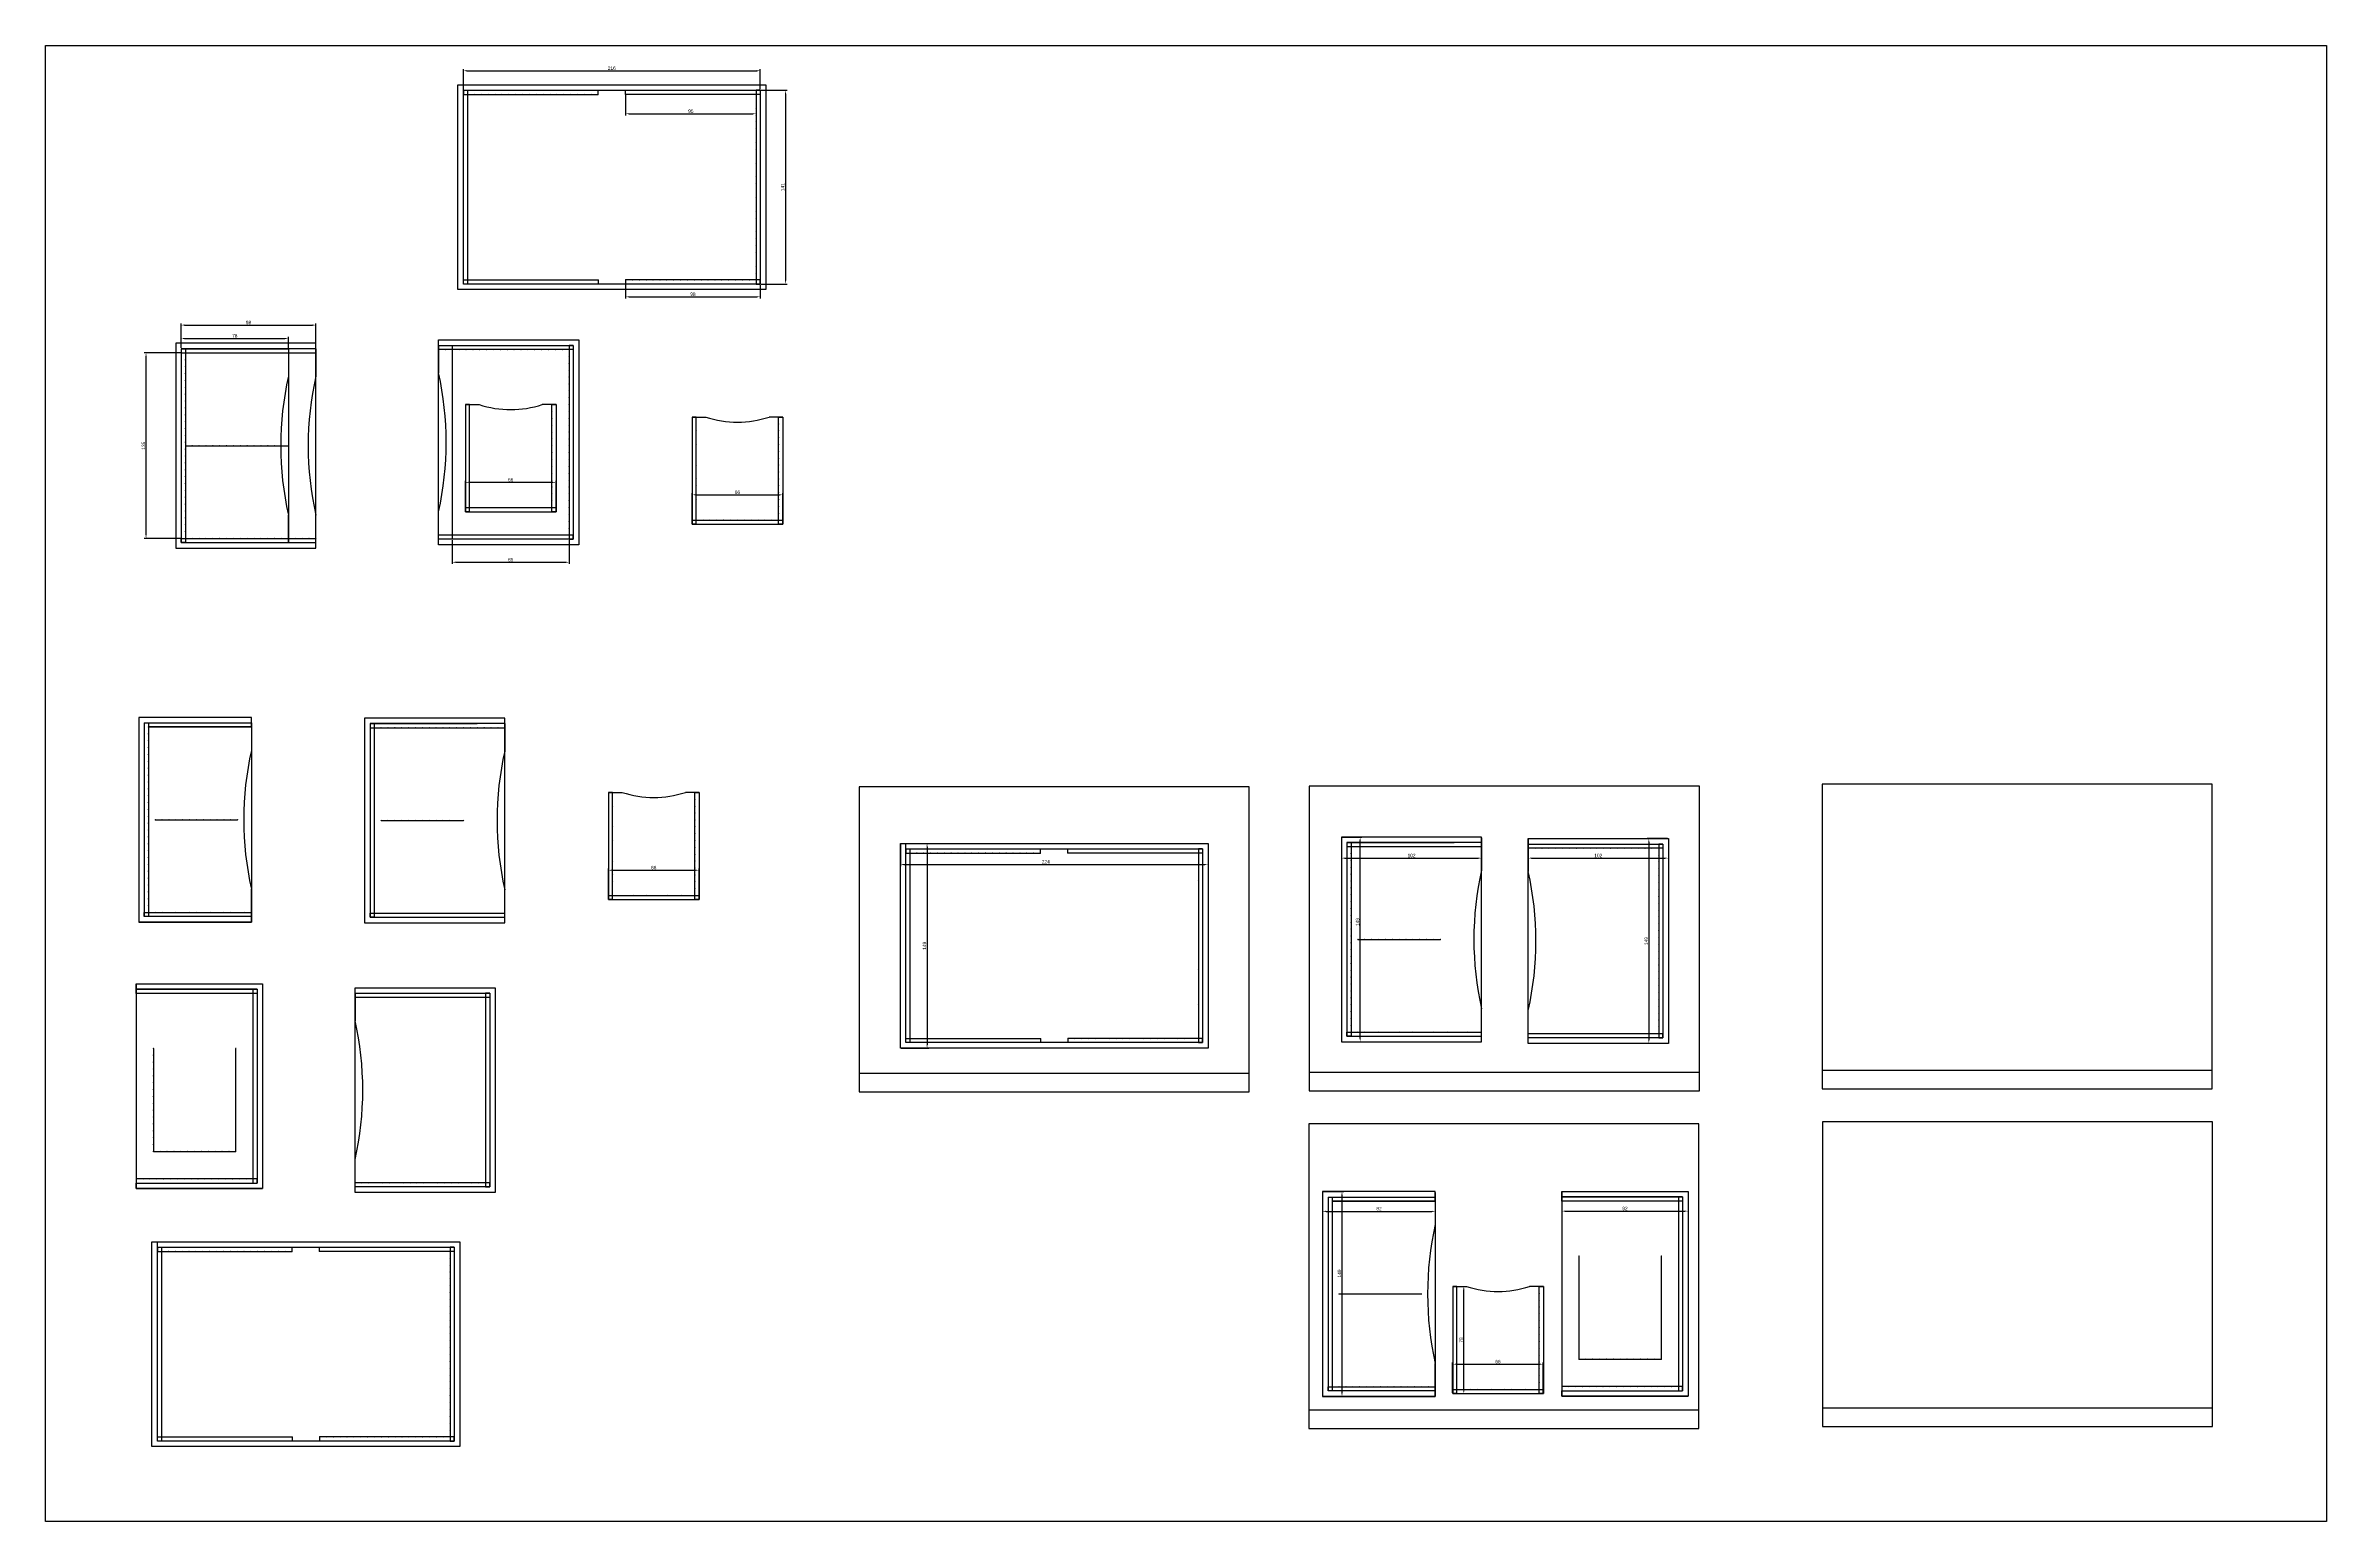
# Model space of a CAD drawing. Header units: millimetres. Extents: x 5326 to 6986, y 304 to 1378.
import ezdxf

# ---------------------------------------------------------------- set-up
doc = ezdxf.new("R2010")
doc.units = ezdxf.units.MM
doc.layers.add('Общий лист', color=7, linetype='Continuous')
doc.styles.get("Standard").update_dxf_attribs({"font": 'arial.ttf'})
doc.dimstyles.new('ISO-25', dxfattribs={"dimtxt": 2.5, "dimasz": 2.5, "dimexe": 1.25, "dimexo": 0.625, "dimtad": 1, "dimtxsty": 'Standard', "dimcen": 2.5, "dimadec": 0, "dimazin": 0, "dimtfac": 1, "dimtmove": 0, "dimatfit": 3, "dimfxl": 0, "dimarcsym": 0})

# ---------------------------------------------------------------- blocks, each defined once
blk = doc.blocks.new('*D5')
at = {"color": 0, "lineweight": -2, "transparency": 16777216}
for p, q in [((5425, 1157.8), (5425, 1175.7)), ((5427.5, 1174.4), (5520.5, 1174.4)), ((5523, 1157.8), (5523, 1175.7))]:
    blk.add_line(p, q, dxfattribs=at)
at = {"color": 0, "transparency": 16777216}
for points in [[(5427.5, 1174.9), (5427.5, 1174), (5425, 1174.4)], [(5520.5, 1174.9), (5520.5, 1174), (5523, 1174.4)]]:
    blk.add_solid(points, dxfattribs=at)
at = {"layer": 'Defpoints', "color": 0, "transparency": 16777216}
for p in [(5523, 1174.4), (5425, 1157.2), (5523, 1157.2)]:
    blk.add_point(p, dxfattribs=at)
at = {"color": 0, "transparency": 16777216, "insert": (5474, 1176.3), "char_height": 2.5, "attachment_point": 5}
blk.add_mtext('98', dxfattribs=at)
blk = doc.blocks.new('*D6')
at = {"color": 0, "lineweight": -2, "transparency": 16777216}
for p, q in [((5425, 1157.8), (5425, 1165.9)), ((5427.5, 1164.7), (5500.5, 1164.7)), ((5503, 1157.8), (5503, 1165.9))]:
    blk.add_line(p, q, dxfattribs=at)
at = {"color": 0, "transparency": 16777216}
for points in [[(5427.5, 1165.1), (5427.5, 1164.2), (5425, 1164.7)], [(5500.5, 1165.1), (5500.5, 1164.2), (5503, 1164.7)]]:
    blk.add_solid(points, dxfattribs=at)
at = {"layer": 'Defpoints', "color": 0, "transparency": 16777216}
for p in [(5503, 1164.7), (5425, 1157.2), (5503, 1157.2)]:
    blk.add_point(p, dxfattribs=at)
at = {"color": 0, "transparency": 16777216, "insert": (5464, 1166.6), "char_height": 2.5, "attachment_point": 5}
blk.add_mtext('78', dxfattribs=at)
blk = doc.blocks.new('*D7')
at = {"color": 0, "lineweight": -2, "transparency": 16777216}
for p, q in [((5796.8, 1030.1), (5796.8, 1052.1)), ((5799.3, 1050.9), (5860.3, 1050.9)), ((5862.8, 1030.1), (5862.8, 1052.1))]:
    blk.add_line(p, q, dxfattribs=at)
at = {"color": 0, "transparency": 16777216}
for points in [[(5799.3, 1051.3), (5799.3, 1050.5), (5796.8, 1050.9)], [(5860.3, 1051.3), (5860.3, 1050.5), (5862.8, 1050.9)]]:
    blk.add_solid(points, dxfattribs=at)
at = {"layer": 'Defpoints', "color": 0, "transparency": 16777216}
for p in [(5862.8, 1050.9), (5796.8, 1029.5), (5862.8, 1029.5)]:
    blk.add_point(p, dxfattribs=at)
at = {"color": 0, "transparency": 16777216, "insert": (5829.8, 1052.8), "char_height": 2.5, "attachment_point": 5}
blk.add_mtext('66', dxfattribs=at)
blk = doc.blocks.new('*D8')
at = {"color": 0, "lineweight": -2, "transparency": 16777216}
for p, q in [((5622.3, 1018), (5622.3, 1000.6)), ((5707.3, 1018), (5707.3, 1000.6)), ((5624.8, 1001.8), (5704.8, 1001.8))]:
    blk.add_line(p, q, dxfattribs=at)
at = {"color": 0, "transparency": 16777216}
for points in [[(5624.8, 1002.3), (5624.8, 1001.4), (5622.3, 1001.8)], [(5704.8, 1002.3), (5704.8, 1001.4), (5707.3, 1001.8)]]:
    blk.add_solid(points, dxfattribs=at)
at = {"layer": 'Defpoints', "color": 0, "transparency": 16777216}
for p in [(5622.3, 1018.6), (5707.3, 1018.6), (5707.3, 1001.8)]:
    blk.add_point(p, dxfattribs=at)
at = {"color": 0, "transparency": 16777216, "insert": (5664.8, 1003.7), "char_height": 2.5, "attachment_point": 5}
blk.add_mtext('85', dxfattribs=at)
blk = doc.blocks.new('*D9')
at = {"color": 0, "lineweight": -2, "transparency": 16777216}
for p, q in [((5631.8, 1039.2), (5631.8, 1061.2)), ((5634.3, 1060), (5695.3, 1060)), ((5697.8, 1039.2), (5697.8, 1061.2))]:
    blk.add_line(p, q, dxfattribs=at)
at = {"color": 0, "transparency": 16777216}
for points in [[(5634.3, 1060.4), (5634.3, 1059.6), (5631.8, 1060)], [(5695.3, 1060.4), (5695.3, 1059.6), (5697.8, 1060)]]:
    blk.add_solid(points, dxfattribs=at)
at = {"layer": 'Defpoints', "color": 0, "transparency": 16777216}
for p in [(5697.8, 1060), (5631.8, 1038.6), (5697.8, 1038.6)]:
    blk.add_point(p, dxfattribs=at)
at = {"color": 0, "transparency": 16777216, "insert": (5664.8, 1061.9), "char_height": 2.5, "attachment_point": 5}
blk.add_mtext('66', dxfattribs=at)
blk = doc.blocks.new('*D10')
at = {"color": 0, "lineweight": -2, "transparency": 16777216}
for p, q in [((5424.4, 1154.2), (5398.1, 1154.2)), ((5399.4, 1021.7), (5399.4, 1151.7)), ((5424.4, 1019.2), (5398.1, 1019.2))]:
    blk.add_line(p, q, dxfattribs=at)
at = {"color": 0, "transparency": 16777216}
for points in [[(5399, 1151.7), (5399.8, 1151.7), (5399.4, 1154.2)], [(5399, 1021.7), (5399.8, 1021.7), (5399.4, 1019.2)]]:
    blk.add_solid(points, dxfattribs=at)
at = {"layer": 'Defpoints', "color": 0, "transparency": 16777216}
for p in [(5399.4, 1154.2), (5425, 1154.2), (5425, 1019.2)]:
    blk.add_point(p, dxfattribs=at)
at = {"color": 0, "transparency": 16777216, "insert": (5397.5, 1086.7), "char_height": 2.5, "attachment_point": 5, "rotation": 90}
blk.add_mtext('135', dxfattribs=at)
blk = doc.blocks.new('*D11')
at = {"color": 0, "lineweight": -2, "transparency": 16777216}
for p, q in [((5748.4, 1341.7), (5748.4, 1327)), ((5750.9, 1328.2), (5840.9, 1328.2)), ((5843.4, 1341.7), (5843.4, 1327))]:
    blk.add_line(p, q, dxfattribs=at)
at = {"color": 0, "transparency": 16777216}
for points in [[(5750.9, 1328.6), (5750.9, 1327.8), (5748.4, 1328.2)], [(5840.9, 1328.6), (5840.9, 1327.8), (5843.4, 1328.2)]]:
    blk.add_solid(points, dxfattribs=at)
at = {"layer": 'Defpoints', "color": 0, "transparency": 16777216}
for p in [(5748.4, 1342.3), (5843.4, 1342.3), (5843.4, 1328.2)]:
    blk.add_point(p, dxfattribs=at)
at = {"color": 0, "transparency": 16777216, "insert": (5795.9, 1330.1), "char_height": 2.5, "attachment_point": 5}
blk.add_mtext('95', dxfattribs=at)
blk = doc.blocks.new('*D12')
at = {"color": 0, "lineweight": -2, "transparency": 16777216}
for p, q in [((5630.4, 1345.9), (5630.4, 1360.8)), ((5632.9, 1359.5), (5843.9, 1359.5)), ((5846.4, 1345.9), (5846.4, 1360.8))]:
    blk.add_line(p, q, dxfattribs=at)
at = {"color": 0, "transparency": 16777216}
for points in [[(5632.9, 1360), (5632.9, 1359.1), (5630.4, 1359.5)], [(5843.9, 1360), (5843.9, 1359.1), (5846.4, 1359.5)]]:
    blk.add_solid(points, dxfattribs=at)
at = {"layer": 'Defpoints', "color": 0, "transparency": 16777216}
for p in [(5630.4, 1345.3), (5846.4, 1359.5), (5846.4, 1345.3)]:
    blk.add_point(p, dxfattribs=at)
at = {"color": 0, "transparency": 16777216, "insert": (5738.4, 1361.4), "char_height": 2.5, "attachment_point": 5}
blk.add_mtext('216', dxfattribs=at)
blk = doc.blocks.new('*D13')
at = {"color": 0, "lineweight": -2, "transparency": 16777216}
for p, q in [((5847, 1345.3), (5865.9, 1345.3)), ((5864.7, 1342.8), (5864.7, 1206.8)), ((5847, 1204.3), (5865.9, 1204.3))]:
    blk.add_line(p, q, dxfattribs=at)
at = {"color": 0, "transparency": 16777216}
for points in [[(5864.3, 1342.8), (5865.1, 1342.8), (5864.7, 1345.3)], [(5864.3, 1206.8), (5865.1, 1206.8), (5864.7, 1204.3)]]:
    blk.add_solid(points, dxfattribs=at)
at = {"layer": 'Defpoints', "color": 0, "transparency": 16777216}
for p in [(5846.4, 1345.3), (5846.4, 1204.3), (5864.7, 1204.3)]:
    blk.add_point(p, dxfattribs=at)
at = {"color": 0, "transparency": 16777216, "insert": (5862.8, 1274.8), "char_height": 2.5, "attachment_point": 5, "rotation": 90}
blk.add_mtext('141', dxfattribs=at)
blk = doc.blocks.new('*D14')
at = {"color": 0, "lineweight": -2, "transparency": 16777216}
for p, q in [((5748.4, 1203.7), (5748.4, 1193.8)), ((5846.4, 1203.7), (5846.4, 1193.8)), ((5750.9, 1195), (5843.9, 1195))]:
    blk.add_line(p, q, dxfattribs=at)
at = {"color": 0, "transparency": 16777216}
for points in [[(5750.9, 1195.4), (5750.9, 1194.6), (5748.4, 1195)], [(5843.9, 1195.4), (5843.9, 1194.6), (5846.4, 1195)]]:
    blk.add_solid(points, dxfattribs=at)
at = {"layer": 'Defpoints', "color": 0, "transparency": 16777216}
for p in [(5748.4, 1204.3), (5846.4, 1204.3), (5846.4, 1195)]:
    blk.add_point(p, dxfattribs=at)
at = {"color": 0, "transparency": 16777216, "insert": (5797.4, 1196.9), "char_height": 2.5, "attachment_point": 5}
blk.add_mtext('98', dxfattribs=at)
blk = doc.blocks.new('*D15')
at = {"color": 0, "lineweight": -2, "transparency": 16777216}
for p, q in [((5735.9, 756.9), (5735.9, 778.9)), ((5738.4, 777.7), (5799.4, 777.7)), ((5801.9, 756.9), (5801.9, 778.9))]:
    blk.add_line(p, q, dxfattribs=at)
at = {"color": 0, "transparency": 16777216}
for points in [[(5738.4, 778.1), (5738.4, 777.3), (5735.9, 777.7)], [(5799.4, 778.1), (5799.4, 777.3), (5801.9, 777.7)]]:
    blk.add_solid(points, dxfattribs=at)
at = {"layer": 'Defpoints', "color": 0, "transparency": 16777216}
for p in [(5801.9, 777.7), (5735.9, 756.3), (5801.9, 756.3)]:
    blk.add_point(p, dxfattribs=at)
at = {"color": 0, "transparency": 16777216, "insert": (5768.9, 779.6), "char_height": 2.5, "attachment_point": 5}
blk.add_mtext('66', dxfattribs=at)
blk = doc.blocks.new('*D16')
at = {"color": 0, "lineweight": -2, "transparency": 16777216}
for p, q in [((6350.3, 397.4), (6350.3, 419.4)), ((6352.8, 418.2), (6413.8, 418.2)), ((6416.3, 397.4), (6416.3, 419.4))]:
    blk.add_line(p, q, dxfattribs=at)
at = {"color": 0, "transparency": 16777216}
for points in [[(6352.8, 418.6), (6352.8, 417.8), (6350.3, 418.2)], [(6413.8, 418.6), (6413.8, 417.8), (6416.3, 418.2)]]:
    blk.add_solid(points, dxfattribs=at)
at = {"layer": 'Defpoints', "color": 0, "transparency": 16777216}
for p in [(6416.3, 418.2), (6350.3, 396.8), (6416.3, 396.8)]:
    blk.add_point(p, dxfattribs=at)
at = {"color": 0, "transparency": 16777216, "insert": (6383.3, 420.1), "char_height": 2.5, "attachment_point": 5}
blk.add_mtext('66', dxfattribs=at)
blk = doc.blocks.new('*D17')
at = {"color": 0, "lineweight": -2, "transparency": 16777216}
for p, q in [((5948.4, 796.6), (5948.4, 780.6)), ((5950.9, 781.9), (6169.9, 781.9)), ((6172.4, 796.6), (6172.4, 780.6))]:
    blk.add_line(p, q, dxfattribs=at)
at = {"color": 0, "transparency": 16777216}
for points in [[(5950.9, 782.3), (5950.9, 781.5), (5948.4, 781.9)], [(6169.9, 782.3), (6169.9, 781.5), (6172.4, 781.9)]]:
    blk.add_solid(points, dxfattribs=at)
at = {"layer": 'Defpoints', "color": 0, "transparency": 16777216}
for p in [(5948.4, 797.2), (6172.4, 797.2), (6172.4, 781.9)]:
    blk.add_point(p, dxfattribs=at)
at = {"color": 0, "transparency": 16777216, "insert": (6054.2, 783.8), "char_height": 2.5, "attachment_point": 5}
blk.add_mtext('224', dxfattribs=at)
blk = doc.blocks.new('*D18')
at = {"color": 0, "lineweight": -2, "transparency": 16777216}
for p, q in [((5949, 797.2), (5969, 797.2)), ((5967.8, 794.7), (5967.8, 650.7)), ((5949, 648.2), (5969, 648.2))]:
    blk.add_line(p, q, dxfattribs=at)
at = {"color": 0, "transparency": 16777216}
for points in [[(5967.4, 794.7), (5968.2, 794.7), (5967.8, 797.2)], [(5967.4, 650.7), (5968.2, 650.7), (5967.8, 648.2)]]:
    blk.add_solid(points, dxfattribs=at)
at = {"layer": 'Defpoints', "color": 0, "transparency": 16777216}
for p in [(5948.4, 797.2), (5948.4, 648.2), (5967.8, 648.2)]:
    blk.add_point(p, dxfattribs=at)
at = {"color": 0, "transparency": 16777216, "insert": (5965.9, 722.7), "char_height": 2.5, "attachment_point": 5, "rotation": 90}
blk.add_mtext('149', dxfattribs=at)
blk = doc.blocks.new('*D19')
at = {"color": 0, "lineweight": -2, "transparency": 16777216}
for p, q in [((6351, 474.8), (6359.7, 474.8)), ((6358.4, 399.3), (6358.4, 472.3)), ((6351, 396.8), (6359.7, 396.8))]:
    blk.add_line(p, q, dxfattribs=at)
at = {"color": 0, "transparency": 16777216}
for points in [[(6358, 472.3), (6358.9, 472.3), (6358.4, 474.8)], [(6358, 399.3), (6358.9, 399.3), (6358.4, 396.8)]]:
    blk.add_solid(points, dxfattribs=at)
at = {"layer": 'Defpoints', "color": 0, "transparency": 16777216}
for p in [(6350.3, 474.8), (6358.4, 474.8), (6350.3, 396.8)]:
    blk.add_point(p, dxfattribs=at)
at = {"color": 0, "transparency": 16777216, "insert": (6356.5, 435.8), "char_height": 2.5, "attachment_point": 5, "rotation": 90}
blk.add_mtext('78', dxfattribs=at)
blk = doc.blocks.new('*D20')
at = {"color": 0, "lineweight": -2, "transparency": 16777216}
for p, q in [((6255.7, 543.2), (6255.7, 528.2)), ((6337.7, 543.2), (6337.7, 528.2)), ((6258.2, 529.4), (6335.2, 529.4))]:
    blk.add_line(p, q, dxfattribs=at)
at = {"color": 0, "transparency": 16777216}
for points in [[(6258.2, 529.9), (6258.2, 529), (6255.7, 529.4)], [(6335.2, 529.9), (6335.2, 529), (6337.7, 529.4)]]:
    blk.add_solid(points, dxfattribs=at)
at = {"layer": 'Defpoints', "color": 0, "transparency": 16777216}
for p in [(6255.7, 543.8), (6337.7, 543.8), (6337.7, 529.4)]:
    blk.add_point(p, dxfattribs=at)
at = {"color": 0, "transparency": 16777216, "insert": (6296.7, 531.4), "char_height": 2.5, "attachment_point": 5}
blk.add_mtext('82', dxfattribs=at)
blk = doc.blocks.new('*D21')
at = {"color": 0, "lineweight": -2, "transparency": 16777216}
for p, q in [((6429.7, 543.3), (6429.7, 528.4)), ((6521.7, 543.3), (6521.7, 528.4)), ((6432.2, 529.6), (6519.2, 529.6))]:
    blk.add_line(p, q, dxfattribs=at)
at = {"color": 0, "transparency": 16777216}
for points in [[(6432.2, 530), (6432.2, 529.2), (6429.7, 529.6)], [(6519.2, 530), (6519.2, 529.2), (6521.7, 529.6)]]:
    blk.add_solid(points, dxfattribs=at)
at = {"layer": 'Defpoints', "color": 0, "transparency": 16777216}
for p in [(6429.7, 543.9), (6521.7, 543.9), (6521.7, 529.6)]:
    blk.add_point(p, dxfattribs=at)
at = {"color": 0, "transparency": 16777216, "insert": (6475.7, 531.5), "char_height": 2.5, "attachment_point": 5}
blk.add_mtext('92', dxfattribs=at)
blk = doc.blocks.new('*D22')
at = {"color": 0, "lineweight": -2, "transparency": 16777216}
for p, q in [((6256.3, 543.8), (6271, 543.8)), ((6269.8, 397.3), (6269.8, 541.3)), ((6256.3, 394.8), (6271, 394.8))]:
    blk.add_line(p, q, dxfattribs=at)
at = {"color": 0, "transparency": 16777216}
for points in [[(6269.3, 541.3), (6270.2, 541.3), (6269.8, 543.8)], [(6269.3, 397.3), (6270.2, 397.3), (6269.8, 394.8)]]:
    blk.add_solid(points, dxfattribs=at)
at = {"layer": 'Defpoints', "color": 0, "transparency": 16777216}
for p in [(6255.7, 543.8), (6269.8, 543.8), (6255.7, 394.8)]:
    blk.add_point(p, dxfattribs=at)
at = {"color": 0, "transparency": 16777216, "insert": (6267.9, 484.2), "char_height": 2.5, "attachment_point": 5, "rotation": 90}
blk.add_mtext('149', dxfattribs=at)
blk = doc.blocks.new('*D23')
at = {"color": 0, "lineweight": -2, "transparency": 16777216}
for p, q in [((6405.3, 800.1), (6405.3, 785.3)), ((6507.3, 800.1), (6507.3, 785.3)), ((6407.8, 786.5), (6504.8, 786.5))]:
    blk.add_line(p, q, dxfattribs=at)
at = {"color": 0, "transparency": 16777216}
for points in [[(6407.8, 786.9), (6407.8, 786.1), (6405.3, 786.5)], [(6504.8, 786.9), (6504.8, 786.1), (6507.3, 786.5)]]:
    blk.add_solid(points, dxfattribs=at)
at = {"layer": 'Defpoints', "color": 0, "transparency": 16777216}
for p in [(6405.3, 800.7), (6507.3, 800.7), (6507.3, 786.5)]:
    blk.add_point(p, dxfattribs=at)
at = {"color": 0, "transparency": 16777216, "insert": (6456.3, 788.4), "char_height": 2.5, "attachment_point": 5}
blk.add_mtext('102', dxfattribs=at)
blk = doc.blocks.new('*D24')
at = {"color": 0, "lineweight": -2, "transparency": 16777216}
for p, q in [((6269.4, 801.2), (6269.4, 785.3)), ((6371.4, 801.2), (6371.4, 785.3)), ((6271.9, 786.5), (6368.9, 786.5))]:
    blk.add_line(p, q, dxfattribs=at)
at = {"color": 0, "transparency": 16777216}
for points in [[(6271.9, 786.9), (6271.9, 786.1), (6269.4, 786.5)], [(6368.9, 786.9), (6368.9, 786.1), (6371.4, 786.5)]]:
    blk.add_solid(points, dxfattribs=at)
at = {"layer": 'Defpoints', "color": 0, "transparency": 16777216}
for p in [(6269.4, 801.8), (6371.4, 801.8), (6371.4, 786.5)]:
    blk.add_point(p, dxfattribs=at)
at = {"color": 0, "transparency": 16777216, "insert": (6320.4, 788.4), "char_height": 2.5, "attachment_point": 5}
blk.add_mtext('102', dxfattribs=at)
blk = doc.blocks.new('*D25')
at = {"color": 0, "lineweight": -2, "transparency": 16777216}
for p, q in [((6270, 801.8), (6284.2, 801.8)), ((6283, 655.3), (6283, 799.3)), ((6270, 652.8), (6284.2, 652.8))]:
    blk.add_line(p, q, dxfattribs=at)
at = {"color": 0, "transparency": 16777216}
for points in [[(6282.6, 799.3), (6283.4, 799.3), (6283, 801.8)], [(6282.6, 655.3), (6283.4, 655.3), (6283, 652.8)]]:
    blk.add_solid(points, dxfattribs=at)
at = {"layer": 'Defpoints', "color": 0, "transparency": 16777216}
for p in [(6269.4, 801.8), (6283, 801.8), (6269.4, 652.8)]:
    blk.add_point(p, dxfattribs=at)
at = {"color": 0, "transparency": 16777216, "insert": (6281.1, 740), "char_height": 2.5, "attachment_point": 5, "rotation": 90}
blk.add_mtext('149', dxfattribs=at)
blk = doc.blocks.new('*D26')
at = {"color": 0, "lineweight": -2, "transparency": 16777216}
for p, q in [((6506.7, 800.7), (6491.8, 800.7)), ((6493.1, 798.2), (6493.1, 654.2)), ((6506.7, 651.7), (6491.8, 651.7))]:
    blk.add_line(p, q, dxfattribs=at)
at = {"color": 0, "transparency": 16777216}
for points in [[(6492.7, 798.2), (6493.5, 798.2), (6493.1, 800.7)], [(6492.7, 654.2), (6493.5, 654.2), (6493.1, 651.7)]]:
    blk.add_solid(points, dxfattribs=at)
at = {"layer": 'Defpoints', "color": 0, "transparency": 16777216}
for p in [(6507.3, 800.7), (6493.1, 651.7), (6507.3, 651.7)]:
    blk.add_point(p, dxfattribs=at)
at = {"color": 0, "transparency": 16777216, "insert": (6491.2, 726.2), "char_height": 2.5, "attachment_point": 5, "rotation": 90}
blk.add_mtext('149', dxfattribs=at)

msp = doc.modelspace()

# ---------------------------------------------------------------- hatches: boundary and pattern name
h = msp.add_hatch(color=256)
h.dxf.hatch_style = 1
h.paths.add_polyline_path([(5632.916, 1342.276, -1), (5633.916, 1342.276, -1)])
h = msp.add_hatch(color=256)
h.dxf.hatch_style = 1
h.paths.add_polyline_path([(5632.916, 1337.276, -1), (5633.916, 1337.276, -1)])
h = msp.add_hatch(color=256)
h.dxf.hatch_style = 1
h.paths.add_polyline_path([(5632.916, 1332.276, -1), (5633.916, 1332.276, -1)])
h = msp.add_hatch(color=256)
h.dxf.hatch_style = 1
h.paths.add_polyline_path([(5637.916, 1342.276, -1), (5638.916, 1342.276, -1)])
h = msp.add_hatch(color=256)
h.dxf.hatch_style = 1
h.paths.add_polyline_path([(5642.916, 1342.276, -1), (5643.916, 1342.276, -1)])
h = msp.add_hatch(color=256)
h.dxf.hatch_style = 1
h.paths.add_polyline_path([(5647.916, 1342.276, -1), (5648.916, 1342.276, -1)])
h = msp.add_hatch(color=256)
h.dxf.hatch_style = 1
h.paths.add_polyline_path([(5652.916, 1342.276, -1), (5653.916, 1342.276, -1)])
h = msp.add_hatch(color=256)
h.dxf.hatch_style = 1
h.paths.add_polyline_path([(5657.916, 1342.276, -1), (5658.916, 1342.276, -1)])
h = msp.add_hatch(color=256)
h.dxf.hatch_style = 1
h.paths.add_polyline_path([(5662.916, 1342.276, -1), (5663.916, 1342.276, -1)])
h = msp.add_hatch(color=256)
h.dxf.hatch_style = 1
h.paths.add_polyline_path([(5667.916, 1342.276, -1), (5668.916, 1342.276, -1)])
h = msp.add_hatch(color=256)
h.dxf.hatch_style = 1
h.paths.add_polyline_path([(5672.916, 1342.276, -1), (5673.916, 1342.276, -1)])
h = msp.add_hatch(color=256)
h.dxf.hatch_style = 1
h.paths.add_polyline_path([(5677.916, 1342.276, -1), (5678.916, 1342.276, -1)])
h = msp.add_hatch(color=256)
h.dxf.hatch_style = 1
h.paths.add_polyline_path([(5682.916, 1342.276, -1), (5683.916, 1342.276, -1)])
h = msp.add_hatch(color=256)
h.dxf.hatch_style = 1
h.paths.add_polyline_path([(5687.916, 1342.276, -1), (5688.916, 1342.276, -1)])
h = msp.add_hatch(color=256)
h.dxf.hatch_style = 1
h.paths.add_polyline_path([(5692.916, 1342.276, -1), (5693.916, 1342.276, -1)])
h = msp.add_hatch(color=256)
h.dxf.hatch_style = 1
h.paths.add_polyline_path([(5697.916, 1342.276, -1), (5698.916, 1342.276, -1)])
h = msp.add_hatch(color=256)
h.dxf.hatch_style = 1
h.paths.add_polyline_path([(5702.916, 1342.276, -1), (5703.916, 1342.276, -1)])
h = msp.add_hatch(color=256)
h.dxf.hatch_style = 1
h.paths.add_polyline_path([(5707.916, 1342.276, -1), (5708.916, 1342.276, -1)])
h = msp.add_hatch(color=256)
h.dxf.hatch_style = 1
h.paths.add_polyline_path([(5712.916, 1342.276, -1), (5713.916, 1342.276, -1)])
h = msp.add_hatch(color=256)
h.dxf.hatch_style = 1
h.paths.add_polyline_path([(5717.916, 1342.276, -1), (5718.916, 1342.276, -1)])
h = msp.add_hatch(color=256)
h.dxf.hatch_style = 1
h.paths.add_polyline_path([(5722.916, 1342.276, -1), (5723.916, 1342.276, -1)])
h = msp.add_hatch(color=256)
h.dxf.hatch_style = 1
h.paths.add_polyline_path([(5727.916, 1342.276, -1), (5728.916, 1342.276, -1)])
h = msp.add_hatch(color=256)
h.dxf.hatch_style = 1
h.paths.add_polyline_path([(5747.916, 1342.276, -1), (5748.916, 1342.276, -1)])
h = msp.add_hatch(color=256)
h.dxf.hatch_style = 1
h.paths.add_polyline_path([(5752.916, 1342.276, -1), (5753.916, 1342.276, -1)])
h = msp.add_hatch(color=256)
h.dxf.hatch_style = 1
h.paths.add_polyline_path([(5757.916, 1342.276, -1), (5758.916, 1342.276, -1)])
h = msp.add_hatch(color=256)
h.dxf.hatch_style = 1
h.paths.add_polyline_path([(5762.916, 1342.276, -1), (5763.916, 1342.276, -1)])
h = msp.add_hatch(color=256)
h.dxf.hatch_style = 1
h.paths.add_polyline_path([(5767.916, 1342.276, -1), (5768.916, 1342.276, -1)])
h = msp.add_hatch(color=256)
h.dxf.hatch_style = 1
h.paths.add_polyline_path([(5772.916, 1342.276, -1), (5773.916, 1342.276, -1)])
h = msp.add_hatch(color=256)
h.dxf.hatch_style = 1
h.paths.add_polyline_path([(5777.916, 1342.276, -1), (5778.916, 1342.276, -1)])
h = msp.add_hatch(color=256)
h.dxf.hatch_style = 1
h.paths.add_polyline_path([(5782.916, 1342.276, -1), (5783.916, 1342.276, -1)])
h = msp.add_hatch(color=256)
h.dxf.hatch_style = 1
h.paths.add_polyline_path([(5787.916, 1342.276, -1), (5788.916, 1342.276, -1)])
h = msp.add_hatch(color=256)
h.dxf.hatch_style = 1
h.paths.add_polyline_path([(5792.916, 1342.276, -1), (5793.916, 1342.276, -1)])
h = msp.add_hatch(color=256)
h.dxf.hatch_style = 1
h.paths.add_polyline_path([(5797.916, 1342.276, -1), (5798.916, 1342.276, -1)])
h = msp.add_hatch(color=256)
h.dxf.hatch_style = 1
h.paths.add_polyline_path([(5802.916, 1342.276, -1), (5803.916, 1342.276, -1)])
h = msp.add_hatch(color=256)
h.dxf.hatch_style = 1
h.paths.add_polyline_path([(5807.916, 1342.276, -1), (5808.916, 1342.276, -1)])
h = msp.add_hatch(color=256)
h.dxf.hatch_style = 1
h.paths.add_polyline_path([(5812.916, 1342.276, -1), (5813.916, 1342.276, -1)])
h = msp.add_hatch(color=256)
h.dxf.hatch_style = 1
h.paths.add_polyline_path([(5817.916, 1342.276, -1), (5818.916, 1342.276, -1)])
h = msp.add_hatch(color=256)
h.dxf.hatch_style = 1
h.paths.add_polyline_path([(5822.916, 1342.276, -1), (5823.916, 1342.276, -1)])
h = msp.add_hatch(color=256)
h.dxf.hatch_style = 1
h.paths.add_polyline_path([(5827.916, 1342.276, -1), (5828.916, 1342.276, -1)])
h = msp.add_hatch(color=256)
h.dxf.hatch_style = 1
h.paths.add_polyline_path([(5832.916, 1342.276, -1), (5833.916, 1342.276, -1)])
h = msp.add_hatch(color=256)
h.dxf.hatch_style = 1
h.paths.add_polyline_path([(5837.916, 1342.276, -1), (5838.916, 1342.276, -1)])
h = msp.add_hatch(color=256)
h.dxf.hatch_style = 1
h.paths.add_polyline_path([(5842.916, 1342.276, -1), (5843.916, 1342.276, -1)])
h = msp.add_hatch(color=256)
h.dxf.hatch_style = 1
h.paths.add_polyline_path([(5842.916, 1337.276, -1), (5843.916, 1337.276, -1)])
h = msp.add_hatch(color=256)
h.dxf.hatch_style = 1
h.paths.add_polyline_path([(5842.916, 1332.276, -1), (5843.916, 1332.276, -1)])
h = msp.add_hatch(color=256)
h.dxf.hatch_style = 1
h.paths.add_polyline_path([(5632.916, 1327.276, -1), (5633.916, 1327.276, -1)])
h = msp.add_hatch(color=256)
h.dxf.hatch_style = 1
h.paths.add_polyline_path([(5632.916, 1322.276, -1), (5633.916, 1322.276, -1)])
h = msp.add_hatch(color=256)
h.dxf.hatch_style = 1
h.paths.add_polyline_path([(5632.916, 1317.276, -1), (5633.916, 1317.276, -1)])
h = msp.add_hatch(color=256)
h.dxf.hatch_style = 1
h.paths.add_polyline_path([(5632.916, 1312.276, -1), (5633.916, 1312.276, -1)])
h = msp.add_hatch(color=256)
h.dxf.hatch_style = 1
h.paths.add_polyline_path([(5842.916, 1327.276, -1), (5843.916, 1327.276, -1)])
h = msp.add_hatch(color=256)
h.dxf.hatch_style = 1
h.paths.add_polyline_path([(5842.916, 1322.276, -1), (5843.916, 1322.276, -1)])
h = msp.add_hatch(color=256)
h.dxf.hatch_style = 1
h.paths.add_polyline_path([(5842.916, 1317.276, -1), (5843.916, 1317.276, -1)])
h = msp.add_hatch(color=256)
h.dxf.hatch_style = 1
h.paths.add_polyline_path([(5842.916, 1312.276, -1), (5843.916, 1312.276, -1)])
h = msp.add_hatch(color=256)
h.dxf.hatch_style = 1
h.paths.add_polyline_path([(5632.916, 1307.276, -1), (5633.916, 1307.276, -1)])
h = msp.add_hatch(color=256)
h.dxf.hatch_style = 1
h.paths.add_polyline_path([(5632.916, 1302.276, -1), (5633.916, 1302.276, -1)])
h = msp.add_hatch(color=256)
h.dxf.hatch_style = 1
h.paths.add_polyline_path([(5632.916, 1297.276, -1), (5633.916, 1297.276, -1)])
h = msp.add_hatch(color=256)
h.dxf.hatch_style = 1
h.paths.add_polyline_path([(5842.916, 1307.276, -1), (5843.916, 1307.276, -1)])
h = msp.add_hatch(color=256)
h.dxf.hatch_style = 1
h.paths.add_polyline_path([(5842.916, 1302.276, -1), (5843.916, 1302.276, -1)])
h = msp.add_hatch(color=256)
h.dxf.hatch_style = 1
h.paths.add_polyline_path([(5842.916, 1297.276, -1), (5843.916, 1297.276, -1)])
h = msp.add_hatch(color=256)
h.dxf.hatch_style = 1
h.paths.add_polyline_path([(5632.916, 1292.276, -1), (5633.916, 1292.276, -1)])
h = msp.add_hatch(color=256)
h.dxf.hatch_style = 1
h.paths.add_polyline_path([(5632.916, 1287.276, -1), (5633.916, 1287.276, -1)])
h = msp.add_hatch(color=256)
h.dxf.hatch_style = 1
h.paths.add_polyline_path([(5632.916, 1282.276, -1), (5633.916, 1282.276, -1)])
h = msp.add_hatch(color=256)
h.dxf.hatch_style = 1
h.paths.add_polyline_path([(5842.916, 1292.276, -1), (5843.916, 1292.276, -1)])
h = msp.add_hatch(color=256)
h.dxf.hatch_style = 1
h.paths.add_polyline_path([(5842.916, 1287.276, -1), (5843.916, 1287.276, -1)])
h = msp.add_hatch(color=256)
h.dxf.hatch_style = 1
h.paths.add_polyline_path([(5842.916, 1282.276, -1), (5843.916, 1282.276, -1)])
h = msp.add_hatch(color=256)
h.dxf.hatch_style = 1
h.paths.add_polyline_path([(5632.916, 1277.276, -1), (5633.916, 1277.276, -1)])
h = msp.add_hatch(color=256)
h.dxf.hatch_style = 1
h.paths.add_polyline_path([(5632.916, 1272.276, -1), (5633.916, 1272.276, -1)])
h = msp.add_hatch(color=256)
h.dxf.hatch_style = 1
h.paths.add_polyline_path([(5632.916, 1267.276, -1), (5633.916, 1267.276, -1)])
h = msp.add_hatch(color=256)
h.dxf.hatch_style = 1
h.paths.add_polyline_path([(5632.916, 1262.276, -1), (5633.916, 1262.276, -1)])
h = msp.add_hatch(color=256)
h.dxf.hatch_style = 1
h.paths.add_polyline_path([(5842.916, 1277.276, -1), (5843.916, 1277.276, -1)])
h = msp.add_hatch(color=256)
h.dxf.hatch_style = 1
h.paths.add_polyline_path([(5842.916, 1272.276, -1), (5843.916, 1272.276, -1)])
h = msp.add_hatch(color=256)
h.dxf.hatch_style = 1
h.paths.add_polyline_path([(5842.916, 1267.276, -1), (5843.916, 1267.276, -1)])
h = msp.add_hatch(color=256)
h.dxf.hatch_style = 1
h.paths.add_polyline_path([(5842.916, 1262.276, -1), (5843.916, 1262.276, -1)])
h = msp.add_hatch(color=256)
h.dxf.hatch_style = 1
h.paths.add_polyline_path([(5632.916, 1257.276, -1), (5633.916, 1257.276, -1)])
h = msp.add_hatch(color=256)
h.dxf.hatch_style = 1
h.paths.add_polyline_path([(5632.916, 1252.276, -1), (5633.916, 1252.276, -1)])
h = msp.add_hatch(color=256)
h.dxf.hatch_style = 1
h.paths.add_polyline_path([(5632.916, 1247.276, -1), (5633.916, 1247.276, -1)])
h = msp.add_hatch(color=256)
h.dxf.hatch_style = 1
h.paths.add_polyline_path([(5842.916, 1257.276, -1), (5843.916, 1257.276, -1)])
h = msp.add_hatch(color=256)
h.dxf.hatch_style = 1
h.paths.add_polyline_path([(5842.916, 1252.276, -1), (5843.916, 1252.276, -1)])
h = msp.add_hatch(color=256)
h.dxf.hatch_style = 1
h.paths.add_polyline_path([(5842.916, 1247.276, -1), (5843.916, 1247.276, -1)])
h = msp.add_hatch(color=256)
h.dxf.hatch_style = 1
h.paths.add_polyline_path([(5632.916, 1242.276, -1), (5633.916, 1242.276, -1)])
h = msp.add_hatch(color=256)
h.dxf.hatch_style = 1
h.paths.add_polyline_path([(5632.916, 1237.276, -1), (5633.916, 1237.276, -1)])
h = msp.add_hatch(color=256)
h.dxf.hatch_style = 1
h.paths.add_polyline_path([(5632.916, 1232.276, -1), (5633.916, 1232.276, -1)])
h = msp.add_hatch(color=256)
h.dxf.hatch_style = 1
h.paths.add_polyline_path([(5842.916, 1242.276, -1), (5843.916, 1242.276, -1)])
h = msp.add_hatch(color=256)
h.dxf.hatch_style = 1
h.paths.add_polyline_path([(5842.916, 1237.276, -1), (5843.916, 1237.276, -1)])
h = msp.add_hatch(color=256)
h.dxf.hatch_style = 1
h.paths.add_polyline_path([(5842.916, 1232.276, -1), (5843.916, 1232.276, -1)])
h = msp.add_hatch(color=256)
h.dxf.hatch_style = 1
h.paths.add_polyline_path([(5632.916, 1227.276, -1), (5633.916, 1227.276, -1)])
h = msp.add_hatch(color=256)
h.dxf.hatch_style = 1
h.paths.add_polyline_path([(5632.916, 1222.276, -1), (5633.916, 1222.276, -1)])
h = msp.add_hatch(color=256)
h.dxf.hatch_style = 1
h.paths.add_polyline_path([(5632.916, 1217.276, -1), (5633.916, 1217.276, -1)])
h = msp.add_hatch(color=256)
h.dxf.hatch_style = 1
h.paths.add_polyline_path([(5632.916, 1212.276, -1), (5633.916, 1212.276, -1)])
h = msp.add_hatch(color=256)
h.dxf.hatch_style = 1
h.paths.add_polyline_path([(5842.916, 1227.276, -1), (5843.916, 1227.276, -1)])
h = msp.add_hatch(color=256)
h.dxf.hatch_style = 1
h.paths.add_polyline_path([(5842.916, 1222.276, -1), (5843.916, 1222.276, -1)])
h = msp.add_hatch(color=256)
h.dxf.hatch_style = 1
h.paths.add_polyline_path([(5842.916, 1217.276, -1), (5843.916, 1217.276, -1)])
h = msp.add_hatch(color=256)
h.dxf.hatch_style = 1
h.paths.add_polyline_path([(5842.916, 1212.276, -1), (5843.916, 1212.276, -1)])
h = msp.add_hatch(color=256)
h.dxf.hatch_style = 1
h.paths.add_polyline_path([(5632.916, 1207.276, -1), (5633.916, 1207.276, -1)])
h = msp.add_hatch(color=256)
h.dxf.hatch_style = 1
h.paths.add_polyline_path([(5637.916, 1207.276, -1), (5638.916, 1207.276, -1)])
h = msp.add_hatch(color=256)
h.dxf.hatch_style = 1
h.paths.add_polyline_path([(5642.916, 1207.276, -1), (5643.916, 1207.276, -1)])
h = msp.add_hatch(color=256)
h.dxf.hatch_style = 1
h.paths.add_polyline_path([(5647.916, 1207.276, -1), (5648.916, 1207.276, -1)])
h = msp.add_hatch(color=256)
h.dxf.hatch_style = 1
h.paths.add_polyline_path([(5652.916, 1207.276, -1), (5653.916, 1207.276, -1)])
h = msp.add_hatch(color=256)
h.dxf.hatch_style = 1
h.paths.add_polyline_path([(5657.916, 1207.276, -1), (5658.916, 1207.276, -1)])
h = msp.add_hatch(color=256)
h.dxf.hatch_style = 1
h.paths.add_polyline_path([(5662.916, 1207.276, -1), (5663.916, 1207.276, -1)])
h = msp.add_hatch(color=256)
h.dxf.hatch_style = 1
h.paths.add_polyline_path([(5667.916, 1207.276, -1), (5668.916, 1207.276, -1)])
h = msp.add_hatch(color=256)
h.dxf.hatch_style = 1
h.paths.add_polyline_path([(5672.916, 1207.276, -1), (5673.916, 1207.276, -1)])
h = msp.add_hatch(color=256)
h.dxf.hatch_style = 1
h.paths.add_polyline_path([(5677.916, 1207.276, -1), (5678.916, 1207.276, -1)])
h = msp.add_hatch(color=256)
h.dxf.hatch_style = 1
h.paths.add_polyline_path([(5682.916, 1207.276, -1), (5683.916, 1207.276, -1)])
h = msp.add_hatch(color=256)
h.dxf.hatch_style = 1
h.paths.add_polyline_path([(5687.916, 1207.276, -1), (5688.916, 1207.276, -1)])
h = msp.add_hatch(color=256)
h.dxf.hatch_style = 1
h.paths.add_polyline_path([(5692.916, 1207.276, -1), (5693.916, 1207.276, -1)])
h = msp.add_hatch(color=256)
h.dxf.hatch_style = 1
h.paths.add_polyline_path([(5697.916, 1207.276, -1), (5698.916, 1207.276, -1)])
h = msp.add_hatch(color=256)
h.dxf.hatch_style = 1
h.paths.add_polyline_path([(5702.916, 1207.276, -1), (5703.916, 1207.276, -1)])
h = msp.add_hatch(color=256)
h.dxf.hatch_style = 1
h.paths.add_polyline_path([(5707.916, 1207.276, -1), (5708.916, 1207.276, -1)])
h = msp.add_hatch(color=256)
h.dxf.hatch_style = 1
h.paths.add_polyline_path([(5712.916, 1207.276, -1), (5713.916, 1207.276, -1)])
h = msp.add_hatch(color=256)
h.dxf.hatch_style = 1
h.paths.add_polyline_path([(5717.916, 1207.276, -1), (5718.916, 1207.276, -1)])
h = msp.add_hatch(color=256)
h.dxf.hatch_style = 1
h.paths.add_polyline_path([(5722.916, 1207.276, -1), (5723.916, 1207.276, -1)])
h = msp.add_hatch(color=256)
h.dxf.hatch_style = 1
h.paths.add_polyline_path([(5727.916, 1207.276, -1), (5728.916, 1207.276, -1)])
h = msp.add_hatch(color=256)
h.dxf.hatch_style = 1
h.paths.add_polyline_path([(5747.916, 1207.276, -1), (5748.916, 1207.276, -1)])
h = msp.add_hatch(color=256)
h.dxf.hatch_style = 1
h.paths.add_polyline_path([(5752.916, 1207.276, -1), (5753.916, 1207.276, -1)])
h = msp.add_hatch(color=256)
h.dxf.hatch_style = 1
h.paths.add_polyline_path([(5757.916, 1207.276, -1), (5758.916, 1207.276, -1)])
h = msp.add_hatch(color=256)
h.dxf.hatch_style = 1
h.paths.add_polyline_path([(5762.916, 1207.276, -1), (5763.916, 1207.276, -1)])
h = msp.add_hatch(color=256)
h.dxf.hatch_style = 1
h.paths.add_polyline_path([(5767.916, 1207.276, -1), (5768.916, 1207.276, -1)])
h = msp.add_hatch(color=256)
h.dxf.hatch_style = 1
h.paths.add_polyline_path([(5772.916, 1207.276, -1), (5773.916, 1207.276, -1)])
h = msp.add_hatch(color=256)
h.dxf.hatch_style = 1
h.paths.add_polyline_path([(5777.916, 1207.276, -1), (5778.916, 1207.276, -1)])
h = msp.add_hatch(color=256)
h.dxf.hatch_style = 1
h.paths.add_polyline_path([(5782.916, 1207.276, -1), (5783.916, 1207.276, -1)])
h = msp.add_hatch(color=256)
h.dxf.hatch_style = 1
h.paths.add_polyline_path([(5787.916, 1207.276, -1), (5788.916, 1207.276, -1)])
h = msp.add_hatch(color=256)
h.dxf.hatch_style = 1
h.paths.add_polyline_path([(5792.916, 1207.276, -1), (5793.916, 1207.276, -1)])
h = msp.add_hatch(color=256)
h.dxf.hatch_style = 1
h.paths.add_polyline_path([(5797.916, 1207.276, -1), (5798.916, 1207.276, -1)])
h = msp.add_hatch(color=256)
h.dxf.hatch_style = 1
h.paths.add_polyline_path([(5802.916, 1207.276, -1), (5803.916, 1207.276, -1)])
h = msp.add_hatch(color=256)
h.dxf.hatch_style = 1
h.paths.add_polyline_path([(5807.916, 1207.276, -1), (5808.916, 1207.276, -1)])
h = msp.add_hatch(color=256)
h.dxf.hatch_style = 1
h.paths.add_polyline_path([(5812.916, 1207.276, -1), (5813.916, 1207.276, -1)])
h = msp.add_hatch(color=256)
h.dxf.hatch_style = 1
h.paths.add_polyline_path([(5817.916, 1207.276, -1), (5818.916, 1207.276, -1)])
h = msp.add_hatch(color=256)
h.dxf.hatch_style = 1
h.paths.add_polyline_path([(5822.916, 1207.276, -1), (5823.916, 1207.276, -1)])
h = msp.add_hatch(color=256)
h.dxf.hatch_style = 1
h.paths.add_polyline_path([(5827.916, 1207.276, -1), (5828.916, 1207.276, -1)])
h = msp.add_hatch(color=256)
h.dxf.hatch_style = 1
h.paths.add_polyline_path([(5832.916, 1207.276, -1), (5833.916, 1207.276, -1)])
h = msp.add_hatch(color=256)
h.dxf.hatch_style = 1
h.paths.add_polyline_path([(5837.916, 1207.276, -1), (5838.916, 1207.276, -1)])
h = msp.add_hatch(color=256)
h.dxf.hatch_style = 1
h.paths.add_polyline_path([(5842.916, 1207.276, -1), (5843.916, 1207.276, -1)])
h = msp.add_hatch(color=256)
h.dxf.hatch_style = 1
h.paths.add_polyline_path([(5428.504, 1154.158, 1), (5427.504, 1154.158, 1)])
h = msp.add_hatch(color=256)
h.dxf.hatch_style = 1
h.paths.add_polyline_path([(5428.504, 1154.158, 1), (5427.504, 1154.158, 1)])
h = msp.add_hatch(color=256)
h.dxf.hatch_style = 1
h.paths.add_polyline_path([(5428.504, 1149.158, 1), (5427.504, 1149.158, 1)])
h = msp.add_hatch(color=256)
h.dxf.hatch_style = 1
h.paths.add_polyline_path([(5433.504, 1154.158, 1), (5432.504, 1154.158, 1)])
h = msp.add_hatch(color=256)
h.dxf.hatch_style = 1
h.paths.add_polyline_path([(5438.504, 1154.158, 1), (5437.504, 1154.158, 1)])
h = msp.add_hatch(color=256)
h.dxf.hatch_style = 1
h.paths.add_polyline_path([(5443.504, 1154.158, 1), (5442.504, 1154.158, 1)])
h = msp.add_hatch(color=256)
h.dxf.hatch_style = 1
h.paths.add_polyline_path([(5448.504, 1154.158, 1), (5447.504, 1154.158, 1)])
h = msp.add_hatch(color=256)
h.dxf.hatch_style = 1
h.paths.add_polyline_path([(5453.504, 1154.158, 1), (5452.504, 1154.158, 1)])
h = msp.add_hatch(color=256)
h.dxf.hatch_style = 1
h.paths.add_polyline_path([(5458.504, 1154.158, 1), (5457.504, 1154.158, 1)])
h = msp.add_hatch(color=256)
h.dxf.hatch_style = 1
h.paths.add_polyline_path([(5463.504, 1154.158, 1), (5462.504, 1154.158, 1)])
h = msp.add_hatch(color=256)
h.dxf.hatch_style = 1
h.paths.add_polyline_path([(5468.504, 1154.158, 1), (5467.504, 1154.158, 1)])
h = msp.add_hatch(color=256)
h.dxf.hatch_style = 1
h.paths.add_polyline_path([(5473.504, 1154.158, 1), (5472.504, 1154.158, 1)])
h = msp.add_hatch(color=256)
h.dxf.hatch_style = 1
h.paths.add_polyline_path([(5478.504, 1154.158, 1), (5477.504, 1154.158, 1)])
h = msp.add_hatch(color=256)
h.dxf.hatch_style = 1
h.paths.add_polyline_path([(5483.504, 1154.158, 1), (5482.504, 1154.158, 1)])
h = msp.add_hatch(color=256)
h.dxf.hatch_style = 1
h.paths.add_polyline_path([(5488.504, 1154.158, 1), (5487.504, 1154.158, 1)])
h = msp.add_hatch(color=256)
h.dxf.hatch_style = 1
h.paths.add_polyline_path([(5493.504, 1154.158, 1), (5492.504, 1154.158, 1)])
h = msp.add_hatch(color=256)
h.dxf.hatch_style = 1
h.paths.add_polyline_path([(5498.504, 1154.158, 1), (5497.504, 1154.158, 1)])
h = msp.add_hatch(color=256)
h.dxf.hatch_style = 1
h.paths.add_polyline_path([(5503.504, 1154.158, 1), (5502.504, 1154.158, 1)])
h = msp.add_hatch(color=256)
h.dxf.hatch_style = 1
h.paths.add_polyline_path([(5508.504, 1154.158, 1), (5507.504, 1154.158, 1)])
h = msp.add_hatch(color=256)
h.dxf.hatch_style = 1
h.paths.add_polyline_path([(5513.504, 1154.158, 1), (5512.504, 1154.158, 1)])
h = msp.add_hatch(color=256)
h.dxf.hatch_style = 1
h.paths.add_polyline_path([(5518.504, 1154.158, 1), (5517.504, 1154.158, 1)])
h = msp.add_hatch(color=256)
h.dxf.hatch_style = 1
h.paths.add_polyline_path([(5523.504, 1154.158, 1), (5522.504, 1154.158, 1)])
h = msp.add_hatch(color=256)
h.dxf.hatch_style = 1
h.paths.add_polyline_path([(5611.777, 1156.585, -1), (5612.777, 1156.585, -1)])
h = msp.add_hatch(color=256)
h.dxf.hatch_style = 1
h.paths.add_polyline_path([(5616.777, 1156.585, -1), (5617.777, 1156.585, -1)])
h = msp.add_hatch(color=256)
h.dxf.hatch_style = 1
h.paths.add_polyline_path([(5621.777, 1156.585, -1), (5622.777, 1156.585, -1)])
h = msp.add_hatch(color=256)
h.dxf.hatch_style = 1
h.paths.add_polyline_path([(5626.777, 1156.585, -1), (5627.777, 1156.585, -1)])
h = msp.add_hatch(color=256)
h.dxf.hatch_style = 1
h.paths.add_polyline_path([(5631.777, 1156.585, -1), (5632.777, 1156.585, -1)])
h = msp.add_hatch(color=256)
h.dxf.hatch_style = 1
h.paths.add_polyline_path([(5636.777, 1156.585, -1), (5637.777, 1156.585, -1)])
h = msp.add_hatch(color=256)
h.dxf.hatch_style = 1
h.paths.add_polyline_path([(5641.777, 1156.585, -1), (5642.777, 1156.585, -1)])
h = msp.add_hatch(color=256)
h.dxf.hatch_style = 1
h.paths.add_polyline_path([(5646.777, 1156.585, -1), (5647.777, 1156.585, -1)])
h = msp.add_hatch(color=256)
h.dxf.hatch_style = 1
h.paths.add_polyline_path([(5651.777, 1156.585, -1), (5652.777, 1156.585, -1)])
h = msp.add_hatch(color=256)
h.dxf.hatch_style = 1
h.paths.add_polyline_path([(5656.777, 1156.585, -1), (5657.777, 1156.585, -1)])
h = msp.add_hatch(color=256)
h.dxf.hatch_style = 1
h.paths.add_polyline_path([(5661.777, 1156.585, -1), (5662.777, 1156.585, -1)])
h = msp.add_hatch(color=256)
h.dxf.hatch_style = 1
h.paths.add_polyline_path([(5666.777, 1156.585, -1), (5667.777, 1156.585, -1)])
h = msp.add_hatch(color=256)
h.dxf.hatch_style = 1
h.paths.add_polyline_path([(5671.777, 1156.585, -1), (5672.777, 1156.585, -1)])
h = msp.add_hatch(color=256)
h.dxf.hatch_style = 1
h.paths.add_polyline_path([(5676.777, 1156.585, -1), (5677.777, 1156.585, -1)])
h = msp.add_hatch(color=256)
h.dxf.hatch_style = 1
h.paths.add_polyline_path([(5681.777, 1156.585, -1), (5682.777, 1156.585, -1)])
h = msp.add_hatch(color=256)
h.dxf.hatch_style = 1
h.paths.add_polyline_path([(5686.777, 1156.585, -1), (5687.777, 1156.585, -1)])
h = msp.add_hatch(color=256)
h.dxf.hatch_style = 1
h.paths.add_polyline_path([(5691.777, 1156.585, -1), (5692.777, 1156.585, -1)])
h = msp.add_hatch(color=256)
h.dxf.hatch_style = 1
h.paths.add_polyline_path([(5696.777, 1156.585, -1), (5697.777, 1156.585, -1)])
h = msp.add_hatch(color=256)
h.dxf.hatch_style = 1
h.paths.add_polyline_path([(5701.777, 1156.585, -1), (5702.777, 1156.585, -1)])
h = msp.add_hatch(color=256)
h.dxf.hatch_style = 1
h.paths.add_polyline_path([(5706.777, 1156.585, -1), (5707.777, 1156.585, -1)])
h = msp.add_hatch(color=256)
h.dxf.hatch_style = 1
h.paths.add_polyline_path([(5706.777, 1156.585, -1), (5707.777, 1156.585, -1)])
h = msp.add_hatch(color=256)
h.dxf.hatch_style = 1
h.paths.add_polyline_path([(5706.777, 1151.585, -1), (5707.777, 1151.585, -1)])
h = msp.add_hatch(color=256)
h.dxf.hatch_style = 1
h.paths.add_polyline_path([(5706.777, 1146.585, -1), (5707.777, 1146.585, -1)])
h = msp.add_hatch(color=256)
h.dxf.hatch_style = 1
h.paths.add_polyline_path([(5428.504, 1144.158, 1), (5427.504, 1144.158, 1)])
h = msp.add_hatch(color=256)
h.dxf.hatch_style = 1
h.paths.add_polyline_path([(5428.504, 1139.158, 1), (5427.504, 1139.158, 1)])
h = msp.add_hatch(color=256)
h.dxf.hatch_style = 1
h.paths.add_polyline_path([(5428.504, 1134.158, 1), (5427.504, 1134.158, 1)])
h = msp.add_hatch(color=256)
h.dxf.hatch_style = 1
h.paths.add_polyline_path([(5428.504, 1129.158, 1), (5427.504, 1129.158, 1)])
h = msp.add_hatch(color=256)
h.dxf.hatch_style = 1
h.paths.add_polyline_path([(5706.777, 1141.585, -1), (5707.777, 1141.585, -1)])
h = msp.add_hatch(color=256)
h.dxf.hatch_style = 1
h.paths.add_polyline_path([(5706.777, 1136.585, -1), (5707.777, 1136.585, -1)])
h = msp.add_hatch(color=256)
h.dxf.hatch_style = 1
h.paths.add_polyline_path([(5706.777, 1131.585, -1), (5707.777, 1131.585, -1)])
h = msp.add_hatch(color=256)
h.dxf.hatch_style = 1
h.paths.add_polyline_path([(5428.504, 1124.158, 1), (5427.504, 1124.158, 1)])
h = msp.add_hatch(color=256)
h.dxf.hatch_style = 1
h.paths.add_polyline_path([(5428.504, 1119.158, 1), (5427.504, 1119.158, 1)])
h = msp.add_hatch(color=256)
h.dxf.hatch_style = 1
h.paths.add_polyline_path([(5428.504, 1114.158, 1), (5427.504, 1114.158, 1)])
h = msp.add_hatch(color=256)
h.dxf.hatch_style = 1
h.paths.add_polyline_path([(5635.277, 1116.585, 1), (5634.277, 1116.585, 1)])
h = msp.add_hatch(color=256)
h.dxf.hatch_style = 1
h.paths.add_polyline_path([(5695.277, 1116.585, 1), (5694.277, 1116.585, 1)])
h = msp.add_hatch(color=256)
h.dxf.hatch_style = 1
h.paths.add_polyline_path([(5706.777, 1126.585, -1), (5707.777, 1126.585, -1)])
h = msp.add_hatch(color=256)
h.dxf.hatch_style = 1
h.paths.add_polyline_path([(5706.777, 1121.585, -1), (5707.777, 1121.585, -1)])
h = msp.add_hatch(color=256)
h.dxf.hatch_style = 1
h.paths.add_polyline_path([(5706.777, 1116.585, -1), (5707.777, 1116.585, -1)])
h = msp.add_hatch(color=256)
h.dxf.hatch_style = 1
h.paths.add_polyline_path([(5428.504, 1109.158, 1), (5427.504, 1109.158, 1)])
h = msp.add_hatch(color=256)
h.dxf.hatch_style = 1
h.paths.add_polyline_path([(5428.504, 1104.158, 1), (5427.504, 1104.158, 1)])
h = msp.add_hatch(color=256)
h.dxf.hatch_style = 1
h.paths.add_polyline_path([(5428.504, 1099.158, 1), (5427.504, 1099.158, 1)])
h = msp.add_hatch(color=256)
h.dxf.hatch_style = 1
h.paths.add_polyline_path([(5635.277, 1111.585, 1), (5634.277, 1111.585, 1)])
h = msp.add_hatch(color=256)
h.dxf.hatch_style = 1
h.paths.add_polyline_path([(5635.277, 1106.585, 1), (5634.277, 1106.585, 1)])
h = msp.add_hatch(color=256)
h.dxf.hatch_style = 1
h.paths.add_polyline_path([(5635.277, 1101.585, 1), (5634.277, 1101.585, 1)])
h = msp.add_hatch(color=256)
h.dxf.hatch_style = 1
h.paths.add_polyline_path([(5635.277, 1096.585, 1), (5634.277, 1096.585, 1)])
h = msp.add_hatch(color=256)
h.dxf.hatch_style = 1
h.paths.add_polyline_path([(5695.277, 1111.585, 1), (5694.277, 1111.585, 1)])
h = msp.add_hatch(color=256)
h.dxf.hatch_style = 1
h.paths.add_polyline_path([(5695.277, 1106.585, 1), (5694.277, 1106.585, 1)])
h = msp.add_hatch(color=256)
h.dxf.hatch_style = 1
h.paths.add_polyline_path([(5695.277, 1101.585, 1), (5694.277, 1101.585, 1)])
h = msp.add_hatch(color=256)
h.dxf.hatch_style = 1
h.paths.add_polyline_path([(5695.277, 1096.585, 1), (5694.277, 1096.585, 1)])
h = msp.add_hatch(color=256)
h.dxf.hatch_style = 1
h.paths.add_polyline_path([(5706.777, 1111.585, -1), (5707.777, 1111.585, -1)])
h = msp.add_hatch(color=256)
h.dxf.hatch_style = 1
h.paths.add_polyline_path([(5706.777, 1106.585, -1), (5707.777, 1106.585, -1)])
h = msp.add_hatch(color=256)
h.dxf.hatch_style = 1
h.paths.add_polyline_path([(5706.777, 1101.585, -1), (5707.777, 1101.585, -1)])
h = msp.add_hatch(color=256)
h.dxf.hatch_style = 1
h.paths.add_polyline_path([(5706.777, 1096.585, -1), (5707.777, 1096.585, -1)])
h = msp.add_hatch(color=256)
h.dxf.hatch_style = 1
h.paths.add_polyline_path([(5800.277, 1102.495, 1), (5799.277, 1102.495, 1)])
h = msp.add_hatch(color=256)
h.dxf.hatch_style = 1
h.paths.add_polyline_path([(5800.277, 1097.495, 1), (5799.277, 1097.495, 1)])
h = msp.add_hatch(color=256)
h.dxf.hatch_style = 1
h.paths.add_polyline_path([(5860.277, 1102.495, 1), (5859.277, 1102.495, 1)])
h = msp.add_hatch(color=256)
h.dxf.hatch_style = 1
h.paths.add_polyline_path([(5860.277, 1097.495, 1), (5859.277, 1097.495, 1)])
h = msp.add_hatch(color=256)
h.dxf.hatch_style = 1
h.paths.add_polyline_path([(5428.504, 1094.158, 1), (5427.504, 1094.158, 1)])
h = msp.add_hatch(color=256)
h.dxf.hatch_style = 1
h.paths.add_polyline_path([(5428.504, 1089.158, 1), (5427.504, 1089.158, 1)])
h = msp.add_hatch(color=256)
h.dxf.hatch_style = 1
h.paths.add_polyline_path([(5428.504, 1084.158, 1), (5427.504, 1084.158, 1)])
h = msp.add_hatch(color=256)
h.dxf.hatch_style = 1
h.paths.add_polyline_path([(5428.504, 1079.158, 1), (5427.504, 1079.158, 1)])
h = msp.add_hatch(color=256)
h.dxf.hatch_style = 1
h.paths.add_polyline_path([(5433.504, 1086.658, 1), (5432.504, 1086.658, 1)])
h = msp.add_hatch(color=256)
h.dxf.hatch_style = 1
h.paths.add_polyline_path([(5438.504, 1086.658, 1), (5437.504, 1086.658, 1)])
h = msp.add_hatch(color=256)
h.dxf.hatch_style = 1
h.paths.add_polyline_path([(5443.504, 1086.658, 1), (5442.504, 1086.658, 1)])
h = msp.add_hatch(color=256)
h.dxf.hatch_style = 1
h.paths.add_polyline_path([(5448.504, 1086.658, 1), (5447.504, 1086.658, 1)])
h = msp.add_hatch(color=256)
h.dxf.hatch_style = 1
h.paths.add_polyline_path([(5453.504, 1086.658, 1), (5452.504, 1086.658, 1)])
h = msp.add_hatch(color=256)
h.dxf.hatch_style = 1
h.paths.add_polyline_path([(5458.504, 1086.658, 1), (5457.504, 1086.658, 1)])
h = msp.add_hatch(color=256)
h.dxf.hatch_style = 1
h.paths.add_polyline_path([(5463.504, 1086.658, 1), (5462.504, 1086.658, 1)])
h = msp.add_hatch(color=256)
h.dxf.hatch_style = 1
h.paths.add_polyline_path([(5468.504, 1086.658, 1), (5467.504, 1086.658, 1)])
h = msp.add_hatch(color=256)
h.dxf.hatch_style = 1
h.paths.add_polyline_path([(5473.504, 1086.658, 1), (5472.504, 1086.658, 1)])
h = msp.add_hatch(color=256)
h.dxf.hatch_style = 1
h.paths.add_polyline_path([(5478.504, 1086.658, 1), (5477.504, 1086.658, 1)])
h = msp.add_hatch(color=256)
h.dxf.hatch_style = 1
h.paths.add_polyline_path([(5483.504, 1086.658, 1), (5482.504, 1086.658, 1)])
h = msp.add_hatch(color=256)
h.dxf.hatch_style = 1
h.paths.add_polyline_path([(5488.504, 1086.658, 1), (5487.504, 1086.658, 1)])
h = msp.add_hatch(color=256)
h.dxf.hatch_style = 1
h.paths.add_polyline_path([(5493.504, 1086.658, 1), (5492.504, 1086.658, 1)])
h = msp.add_hatch(color=256)
h.dxf.hatch_style = 1
h.paths.add_polyline_path([(5635.277, 1091.585, 1), (5634.277, 1091.585, 1)])
h = msp.add_hatch(color=256)
h.dxf.hatch_style = 1
h.paths.add_polyline_path([(5635.277, 1086.585, 1), (5634.277, 1086.585, 1)])
h = msp.add_hatch(color=256)
h.dxf.hatch_style = 1
h.paths.add_polyline_path([(5635.277, 1081.585, 1), (5634.277, 1081.585, 1)])
h = msp.add_hatch(color=256)
h.dxf.hatch_style = 1
h.paths.add_polyline_path([(5695.277, 1091.585, 1), (5694.277, 1091.585, 1)])
h = msp.add_hatch(color=256)
h.dxf.hatch_style = 1
h.paths.add_polyline_path([(5695.277, 1086.585, 1), (5694.277, 1086.585, 1)])
h = msp.add_hatch(color=256)
h.dxf.hatch_style = 1
h.paths.add_polyline_path([(5695.277, 1081.585, 1), (5694.277, 1081.585, 1)])
h = msp.add_hatch(color=256)
h.dxf.hatch_style = 1
h.paths.add_polyline_path([(5706.777, 1091.585, -1), (5707.777, 1091.585, -1)])
h = msp.add_hatch(color=256)
h.dxf.hatch_style = 1
h.paths.add_polyline_path([(5706.777, 1086.585, -1), (5707.777, 1086.585, -1)])
h = msp.add_hatch(color=256)
h.dxf.hatch_style = 1
h.paths.add_polyline_path([(5706.777, 1081.585, -1), (5707.777, 1081.585, -1)])
h = msp.add_hatch(color=256)
h.dxf.hatch_style = 1
h.paths.add_polyline_path([(5800.277, 1092.495, 1), (5799.277, 1092.495, 1)])
h = msp.add_hatch(color=256)
h.dxf.hatch_style = 1
h.paths.add_polyline_path([(5800.277, 1087.495, 1), (5799.277, 1087.495, 1)])
h = msp.add_hatch(color=256)
h.dxf.hatch_style = 1
h.paths.add_polyline_path([(5800.277, 1082.495, 1), (5799.277, 1082.495, 1)])
h = msp.add_hatch(color=256)
h.dxf.hatch_style = 1
h.paths.add_polyline_path([(5860.277, 1092.495, 1), (5859.277, 1092.495, 1)])
h = msp.add_hatch(color=256)
h.dxf.hatch_style = 1
h.paths.add_polyline_path([(5860.277, 1087.495, 1), (5859.277, 1087.495, 1)])
h = msp.add_hatch(color=256)
h.dxf.hatch_style = 1
h.paths.add_polyline_path([(5860.277, 1082.495, 1), (5859.277, 1082.495, 1)])
h = msp.add_hatch(color=256)
h.dxf.hatch_style = 1
h.paths.add_polyline_path([(5428.504, 1074.158, 1), (5427.504, 1074.158, 1)])
h = msp.add_hatch(color=256)
h.dxf.hatch_style = 1
h.paths.add_polyline_path([(5428.504, 1069.158, 1), (5427.504, 1069.158, 1)])
h = msp.add_hatch(color=256)
h.dxf.hatch_style = 1
h.paths.add_polyline_path([(5428.504, 1064.158, 1), (5427.504, 1064.158, 1)])
h = msp.add_hatch(color=256)
h.dxf.hatch_style = 1
h.paths.add_polyline_path([(5635.277, 1076.585, 1), (5634.277, 1076.585, 1)])
h = msp.add_hatch(color=256)
h.dxf.hatch_style = 1
h.paths.add_polyline_path([(5635.277, 1071.585, 1), (5634.277, 1071.585, 1)])
h = msp.add_hatch(color=256)
h.dxf.hatch_style = 1
h.paths.add_polyline_path([(5635.277, 1066.585, 1), (5634.277, 1066.585, 1)])
h = msp.add_hatch(color=256)
h.dxf.hatch_style = 1
h.paths.add_polyline_path([(5695.277, 1076.585, 1), (5694.277, 1076.585, 1)])
h = msp.add_hatch(color=256)
h.dxf.hatch_style = 1
h.paths.add_polyline_path([(5695.277, 1071.585, 1), (5694.277, 1071.585, 1)])
h = msp.add_hatch(color=256)
h.dxf.hatch_style = 1
h.paths.add_polyline_path([(5695.277, 1066.585, 1), (5694.277, 1066.585, 1)])
h = msp.add_hatch(color=256)
h.dxf.hatch_style = 1
h.paths.add_polyline_path([(5706.777, 1076.585, -1), (5707.777, 1076.585, -1)])
h = msp.add_hatch(color=256)
h.dxf.hatch_style = 1
h.paths.add_polyline_path([(5706.777, 1071.585, -1), (5707.777, 1071.585, -1)])
h = msp.add_hatch(color=256)
h.dxf.hatch_style = 1
h.paths.add_polyline_path([(5706.777, 1066.585, -1), (5707.777, 1066.585, -1)])
h = msp.add_hatch(color=256)
h.dxf.hatch_style = 1
h.paths.add_polyline_path([(5800.277, 1077.495, 1), (5799.277, 1077.495, 1)])
h = msp.add_hatch(color=256)
h.dxf.hatch_style = 1
h.paths.add_polyline_path([(5800.277, 1072.495, 1), (5799.277, 1072.495, 1)])
h = msp.add_hatch(color=256)
h.dxf.hatch_style = 1
h.paths.add_polyline_path([(5800.277, 1067.495, 1), (5799.277, 1067.495, 1)])
h = msp.add_hatch(color=256)
h.dxf.hatch_style = 1
h.paths.add_polyline_path([(5800.277, 1062.495, 1), (5799.277, 1062.495, 1)])
h = msp.add_hatch(color=256)
h.dxf.hatch_style = 1
h.paths.add_polyline_path([(5860.277, 1077.495, 1), (5859.277, 1077.495, 1)])
h = msp.add_hatch(color=256)
h.dxf.hatch_style = 1
h.paths.add_polyline_path([(5860.277, 1072.495, 1), (5859.277, 1072.495, 1)])
h = msp.add_hatch(color=256)
h.dxf.hatch_style = 1
h.paths.add_polyline_path([(5860.277, 1067.495, 1), (5859.277, 1067.495, 1)])
h = msp.add_hatch(color=256)
h.dxf.hatch_style = 1
h.paths.add_polyline_path([(5860.277, 1062.495, 1), (5859.277, 1062.495, 1)])
h = msp.add_hatch(color=256)
h.dxf.hatch_style = 1
h.paths.add_polyline_path([(5428.504, 1059.158, 1), (5427.504, 1059.158, 1)])
h = msp.add_hatch(color=256)
h.dxf.hatch_style = 1
h.paths.add_polyline_path([(5428.504, 1054.158, 1), (5427.504, 1054.158, 1)])
h = msp.add_hatch(color=256)
h.dxf.hatch_style = 1
h.paths.add_polyline_path([(5428.504, 1049.158, 1), (5427.504, 1049.158, 1)])
h = msp.add_hatch(color=256)
h.dxf.hatch_style = 1
h.paths.add_polyline_path([(5635.277, 1061.585, 1), (5634.277, 1061.585, 1)])
h = msp.add_hatch(color=256)
h.dxf.hatch_style = 1
h.paths.add_polyline_path([(5635.277, 1056.585, 1), (5634.277, 1056.585, 1)])
h = msp.add_hatch(color=256)
h.dxf.hatch_style = 1
h.paths.add_polyline_path([(5635.277, 1051.585, 1), (5634.277, 1051.585, 1)])
h = msp.add_hatch(color=256)
h.dxf.hatch_style = 1
h.paths.add_polyline_path([(5635.277, 1046.585, 1), (5634.277, 1046.585, 1)])
h = msp.add_hatch(color=256)
h.dxf.hatch_style = 1
h.paths.add_polyline_path([(5695.277, 1061.585, 1), (5694.277, 1061.585, 1)])
h = msp.add_hatch(color=256)
h.dxf.hatch_style = 1
h.paths.add_polyline_path([(5695.277, 1056.585, 1), (5694.277, 1056.585, 1)])
h = msp.add_hatch(color=256)
h.dxf.hatch_style = 1
h.paths.add_polyline_path([(5695.277, 1051.585, 1), (5694.277, 1051.585, 1)])
h = msp.add_hatch(color=256)
h.dxf.hatch_style = 1
h.paths.add_polyline_path([(5695.277, 1046.585, 1), (5694.277, 1046.585, 1)])
h = msp.add_hatch(color=256)
h.dxf.hatch_style = 1
h.paths.add_polyline_path([(5706.777, 1061.585, -1), (5707.777, 1061.585, -1)])
h = msp.add_hatch(color=256)
h.dxf.hatch_style = 1
h.paths.add_polyline_path([(5706.777, 1056.585, -1), (5707.777, 1056.585, -1)])
h = msp.add_hatch(color=256)
h.dxf.hatch_style = 1
h.paths.add_polyline_path([(5706.777, 1051.585, -1), (5707.777, 1051.585, -1)])
h = msp.add_hatch(color=256)
h.dxf.hatch_style = 1
h.paths.add_polyline_path([(5706.777, 1046.585, -1), (5707.777, 1046.585, -1)])
h = msp.add_hatch(color=256)
h.dxf.hatch_style = 1
h.paths.add_polyline_path([(5800.277, 1057.495, 1), (5799.277, 1057.495, 1)])
h = msp.add_hatch(color=256)
h.dxf.hatch_style = 1
h.paths.add_polyline_path([(5800.277, 1052.495, 1), (5799.277, 1052.495, 1)])
h = msp.add_hatch(color=256)
h.dxf.hatch_style = 1
h.paths.add_polyline_path([(5800.277, 1047.495, 1), (5799.277, 1047.495, 1)])
h = msp.add_hatch(color=256)
h.dxf.hatch_style = 1
h.paths.add_polyline_path([(5860.277, 1057.495, 1), (5859.277, 1057.495, 1)])
h = msp.add_hatch(color=256)
h.dxf.hatch_style = 1
h.paths.add_polyline_path([(5860.277, 1052.495, 1), (5859.277, 1052.495, 1)])
h = msp.add_hatch(color=256)
h.dxf.hatch_style = 1
h.paths.add_polyline_path([(5860.277, 1047.495, 1), (5859.277, 1047.495, 1)])
h = msp.add_hatch(color=256)
h.dxf.hatch_style = 1
h.paths.add_polyline_path([(5428.504, 1044.158, 1), (5427.504, 1044.158, 1)])
h = msp.add_hatch(color=256)
h.dxf.hatch_style = 1
h.paths.add_polyline_path([(5428.504, 1039.158, 1), (5427.504, 1039.158, 1)])
h = msp.add_hatch(color=256)
h.dxf.hatch_style = 1
h.paths.add_polyline_path([(5428.504, 1034.158, 1), (5427.504, 1034.158, 1)])
h = msp.add_hatch(color=256)
h.dxf.hatch_style = 1
h.paths.add_polyline_path([(5428.504, 1029.158, 1), (5427.504, 1029.158, 1)])
h = msp.add_hatch(color=256)
h.dxf.hatch_style = 1
h.paths.add_polyline_path([(5635.277, 1041.585, 1), (5634.277, 1041.585, 1)])
h = msp.add_hatch(color=256)
h.dxf.hatch_style = 1
h.paths.add_polyline_path([(5640.277, 1041.585, 1), (5639.277, 1041.585, 1)])
h = msp.add_hatch(color=256)
h.dxf.hatch_style = 1
h.paths.add_polyline_path([(5645.277, 1041.585, 1), (5644.277, 1041.585, 1)])
h = msp.add_hatch(color=256)
h.dxf.hatch_style = 1
h.paths.add_polyline_path([(5650.277, 1041.585, 1), (5649.277, 1041.585, 1)])
h = msp.add_hatch(color=256)
h.dxf.hatch_style = 1
h.paths.add_polyline_path([(5655.277, 1041.585, 1), (5654.277, 1041.585, 1)])
h = msp.add_hatch(color=256)
h.dxf.hatch_style = 1
h.paths.add_polyline_path([(5660.277, 1041.585, 1), (5659.277, 1041.585, 1)])
h = msp.add_hatch(color=256)
h.dxf.hatch_style = 1
h.paths.add_polyline_path([(5665.277, 1041.585, 1), (5664.277, 1041.585, 1)])
h = msp.add_hatch(color=256)
h.dxf.hatch_style = 1
h.paths.add_polyline_path([(5670.277, 1041.585, 1), (5669.277, 1041.585, 1)])
h = msp.add_hatch(color=256)
h.dxf.hatch_style = 1
h.paths.add_polyline_path([(5675.277, 1041.585, 1), (5674.277, 1041.585, 1)])
h = msp.add_hatch(color=256)
h.dxf.hatch_style = 1
h.paths.add_polyline_path([(5680.277, 1041.585, 1), (5679.277, 1041.585, 1)])
h = msp.add_hatch(color=256)
h.dxf.hatch_style = 1
h.paths.add_polyline_path([(5685.277, 1041.585, 1), (5684.277, 1041.585, 1)])
h = msp.add_hatch(color=256)
h.dxf.hatch_style = 1
h.paths.add_polyline_path([(5690.277, 1041.585, 1), (5689.277, 1041.585, 1)])
h = msp.add_hatch(color=256)
h.dxf.hatch_style = 1
h.paths.add_polyline_path([(5695.277, 1041.585, 1), (5694.277, 1041.585, 1)])
h = msp.add_hatch(color=256)
h.dxf.hatch_style = 1
h.paths.add_polyline_path([(5695.277, 1041.585, 1), (5694.277, 1041.585, 1)])
h = msp.add_hatch(color=256)
h.dxf.hatch_style = 1
h.paths.add_polyline_path([(5695.277, 1041.585, 1), (5694.277, 1041.585, 1)])
h = msp.add_hatch(color=256)
h.dxf.hatch_style = 1
h.paths.add_polyline_path([(5706.777, 1041.585, -1), (5707.777, 1041.585, -1)])
h = msp.add_hatch(color=256)
h.dxf.hatch_style = 1
h.paths.add_polyline_path([(5706.777, 1036.585, -1), (5707.777, 1036.585, -1)])
h = msp.add_hatch(color=256)
h.dxf.hatch_style = 1
h.paths.add_polyline_path([(5706.777, 1031.585, -1), (5707.777, 1031.585, -1)])
h = msp.add_hatch(color=256)
h.dxf.hatch_style = 1
h.paths.add_polyline_path([(5800.277, 1042.495, 1), (5799.277, 1042.495, 1)])
h = msp.add_hatch(color=256)
h.dxf.hatch_style = 1
h.paths.add_polyline_path([(5800.277, 1037.495, 1), (5799.277, 1037.495, 1)])
h = msp.add_hatch(color=256)
h.dxf.hatch_style = 1
h.paths.add_polyline_path([(5800.277, 1032.495, 1), (5799.277, 1032.495, 1)])
h = msp.add_hatch(color=256)
h.dxf.hatch_style = 1
h.paths.add_polyline_path([(5805.277, 1032.495, 1), (5804.277, 1032.495, 1)])
h = msp.add_hatch(color=256)
h.dxf.hatch_style = 1
h.paths.add_polyline_path([(5810.277, 1032.495, 1), (5809.277, 1032.495, 1)])
h = msp.add_hatch(color=256)
h.dxf.hatch_style = 1
h.paths.add_polyline_path([(5815.277, 1032.495, 1), (5814.277, 1032.495, 1)])
h = msp.add_hatch(color=256)
h.dxf.hatch_style = 1
h.paths.add_polyline_path([(5820.277, 1032.495, 1), (5819.277, 1032.495, 1)])
h = msp.add_hatch(color=256)
h.dxf.hatch_style = 1
h.paths.add_polyline_path([(5825.277, 1032.495, 1), (5824.277, 1032.495, 1)])
h = msp.add_hatch(color=256)
h.dxf.hatch_style = 1
h.paths.add_polyline_path([(5830.277, 1032.495, 1), (5829.277, 1032.495, 1)])
h = msp.add_hatch(color=256)
h.dxf.hatch_style = 1
h.paths.add_polyline_path([(5835.277, 1032.495, 1), (5834.277, 1032.495, 1)])
h = msp.add_hatch(color=256)
h.dxf.hatch_style = 1
h.paths.add_polyline_path([(5840.277, 1032.495, 1), (5839.277, 1032.495, 1)])
h = msp.add_hatch(color=256)
h.dxf.hatch_style = 1
h.paths.add_polyline_path([(5845.277, 1032.495, 1), (5844.277, 1032.495, 1)])
h = msp.add_hatch(color=256)
h.dxf.hatch_style = 1
h.paths.add_polyline_path([(5850.277, 1032.495, 1), (5849.277, 1032.495, 1)])
h = msp.add_hatch(color=256)
h.dxf.hatch_style = 1
h.paths.add_polyline_path([(5855.277, 1032.495, 1), (5854.277, 1032.495, 1)])
h = msp.add_hatch(color=256)
h.dxf.hatch_style = 1
h.paths.add_polyline_path([(5860.277, 1042.495, 1), (5859.277, 1042.495, 1)])
h = msp.add_hatch(color=256)
h.dxf.hatch_style = 1
h.paths.add_polyline_path([(5860.277, 1037.495, 1), (5859.277, 1037.495, 1)])
h = msp.add_hatch(color=256)
h.dxf.hatch_style = 1
h.paths.add_polyline_path([(5860.277, 1032.495, 1), (5859.277, 1032.495, 1)])
h = msp.add_hatch(color=256)
h.dxf.hatch_style = 1
h.paths.add_polyline_path([(5860.277, 1032.495, 1), (5859.277, 1032.495, 1)])
h = msp.add_hatch(color=256)
h.dxf.hatch_style = 1
h.paths.add_polyline_path([(5860.277, 1032.495, 1), (5859.277, 1032.495, 1)])
h = msp.add_hatch(color=256)
h.dxf.hatch_style = 1
h.paths.add_polyline_path([(5428.504, 1024.158, 1), (5427.504, 1024.158, 1)])
h = msp.add_hatch(color=256)
h.dxf.hatch_style = 1
h.paths.add_polyline_path([(5428.504, 1019.158, 1), (5427.504, 1019.158, 1)])
h = msp.add_hatch(color=256)
h.dxf.hatch_style = 1
h.paths.add_polyline_path([(5433.504, 1019.158, 1), (5432.504, 1019.158, 1)])
h = msp.add_hatch(color=256)
h.dxf.hatch_style = 1
h.paths.add_polyline_path([(5438.504, 1019.158, 1), (5437.504, 1019.158, 1)])
h = msp.add_hatch(color=256)
h.dxf.hatch_style = 1
h.paths.add_polyline_path([(5443.504, 1019.158, 1), (5442.504, 1019.158, 1)])
h = msp.add_hatch(color=256)
h.dxf.hatch_style = 1
h.paths.add_polyline_path([(5448.504, 1019.158, 1), (5447.504, 1019.158, 1)])
h = msp.add_hatch(color=256)
h.dxf.hatch_style = 1
h.paths.add_polyline_path([(5453.504, 1019.158, 1), (5452.504, 1019.158, 1)])
h = msp.add_hatch(color=256)
h.dxf.hatch_style = 1
h.paths.add_polyline_path([(5458.504, 1019.158, 1), (5457.504, 1019.158, 1)])
h = msp.add_hatch(color=256)
h.dxf.hatch_style = 1
h.paths.add_polyline_path([(5463.504, 1019.158, 1), (5462.504, 1019.158, 1)])
h = msp.add_hatch(color=256)
h.dxf.hatch_style = 1
h.paths.add_polyline_path([(5468.504, 1019.158, 1), (5467.504, 1019.158, 1)])
h = msp.add_hatch(color=256)
h.dxf.hatch_style = 1
h.paths.add_polyline_path([(5473.504, 1019.158, 1), (5472.504, 1019.158, 1)])
h = msp.add_hatch(color=256)
h.dxf.hatch_style = 1
h.paths.add_polyline_path([(5478.504, 1019.158, 1), (5477.504, 1019.158, 1)])
h = msp.add_hatch(color=256)
h.dxf.hatch_style = 1
h.paths.add_polyline_path([(5483.504, 1019.158, 1), (5482.504, 1019.158, 1)])
h = msp.add_hatch(color=256)
h.dxf.hatch_style = 1
h.paths.add_polyline_path([(5488.504, 1019.158, 1), (5487.504, 1019.158, 1)])
h = msp.add_hatch(color=256)
h.dxf.hatch_style = 1
h.paths.add_polyline_path([(5493.504, 1019.158, 1), (5492.504, 1019.158, 1)])
h = msp.add_hatch(color=256)
h.dxf.hatch_style = 1
h.paths.add_polyline_path([(5498.504, 1019.158, 1), (5497.504, 1019.158, 1)])
h = msp.add_hatch(color=256)
h.dxf.hatch_style = 1
h.paths.add_polyline_path([(5503.504, 1019.158, 1), (5502.504, 1019.158, 1)])
h = msp.add_hatch(color=256)
h.dxf.hatch_style = 1
h.paths.add_polyline_path([(5508.504, 1019.158, 1), (5507.504, 1019.158, 1)])
h = msp.add_hatch(color=256)
h.dxf.hatch_style = 1
h.paths.add_polyline_path([(5513.504, 1019.158, 1), (5512.504, 1019.158, 1)])
h = msp.add_hatch(color=256)
h.dxf.hatch_style = 1
h.paths.add_polyline_path([(5518.504, 1019.158, 1), (5517.504, 1019.158, 1)])
h = msp.add_hatch(color=256)
h.dxf.hatch_style = 1
h.paths.add_polyline_path([(5523.504, 1019.158, 1), (5522.504, 1019.158, 1)])
h = msp.add_hatch(color=256)
h.dxf.hatch_style = 1
h.paths.add_polyline_path([(5611.777, 1021.585, -1), (5612.777, 1021.585, -1)])
h = msp.add_hatch(color=256)
h.dxf.hatch_style = 1
h.paths.add_polyline_path([(5616.777, 1021.585, -1), (5617.777, 1021.585, -1)])
h = msp.add_hatch(color=256)
h.dxf.hatch_style = 1
h.paths.add_polyline_path([(5621.777, 1021.585, -1), (5622.777, 1021.585, -1)])
h = msp.add_hatch(color=256)
h.dxf.hatch_style = 1
h.paths.add_polyline_path([(5626.777, 1021.585, -1), (5627.777, 1021.585, -1)])
h = msp.add_hatch(color=256)
h.dxf.hatch_style = 1
h.paths.add_polyline_path([(5631.777, 1021.585, -1), (5632.777, 1021.585, -1)])
h = msp.add_hatch(color=256)
h.dxf.hatch_style = 1
h.paths.add_polyline_path([(5636.777, 1021.585, -1), (5637.777, 1021.585, -1)])
h = msp.add_hatch(color=256)
h.dxf.hatch_style = 1
h.paths.add_polyline_path([(5641.777, 1021.585, -1), (5642.777, 1021.585, -1)])
h = msp.add_hatch(color=256)
h.dxf.hatch_style = 1
h.paths.add_polyline_path([(5646.777, 1021.585, -1), (5647.777, 1021.585, -1)])
h = msp.add_hatch(color=256)
h.dxf.hatch_style = 1
h.paths.add_polyline_path([(5651.777, 1021.585, -1), (5652.777, 1021.585, -1)])
h = msp.add_hatch(color=256)
h.dxf.hatch_style = 1
h.paths.add_polyline_path([(5656.777, 1021.585, -1), (5657.777, 1021.585, -1)])
h = msp.add_hatch(color=256)
h.dxf.hatch_style = 1
h.paths.add_polyline_path([(5661.777, 1021.585, -1), (5662.777, 1021.585, -1)])
h = msp.add_hatch(color=256)
h.dxf.hatch_style = 1
h.paths.add_polyline_path([(5666.777, 1021.585, -1), (5667.777, 1021.585, -1)])
h = msp.add_hatch(color=256)
h.dxf.hatch_style = 1
h.paths.add_polyline_path([(5671.777, 1021.585, -1), (5672.777, 1021.585, -1)])
h = msp.add_hatch(color=256)
h.dxf.hatch_style = 1
h.paths.add_polyline_path([(5676.777, 1021.585, -1), (5677.777, 1021.585, -1)])
h = msp.add_hatch(color=256)
h.dxf.hatch_style = 1
h.paths.add_polyline_path([(5681.777, 1021.585, -1), (5682.777, 1021.585, -1)])
h = msp.add_hatch(color=256)
h.dxf.hatch_style = 1
h.paths.add_polyline_path([(5686.777, 1021.585, -1), (5687.777, 1021.585, -1)])
h = msp.add_hatch(color=256)
h.dxf.hatch_style = 1
h.paths.add_polyline_path([(5691.777, 1021.585, -1), (5692.777, 1021.585, -1)])
h = msp.add_hatch(color=256)
h.dxf.hatch_style = 1
h.paths.add_polyline_path([(5696.777, 1021.585, -1), (5697.777, 1021.585, -1)])
h = msp.add_hatch(color=256)
h.dxf.hatch_style = 1
h.paths.add_polyline_path([(5701.777, 1021.585, -1), (5702.777, 1021.585, -1)])
h = msp.add_hatch(color=256)
h.dxf.hatch_style = 1
h.paths.add_polyline_path([(5706.777, 1026.585, -1), (5707.777, 1026.585, -1)])
h = msp.add_hatch(color=256)
h.dxf.hatch_style = 1
h.paths.add_polyline_path([(5706.777, 1021.585, -1), (5707.777, 1021.585, -1)])
h = msp.add_hatch(color=256)
h.dxf.hatch_style = 1
h.paths.add_polyline_path([(5401.579, 881.944, 1), (5400.579, 881.944, 1)])
h = msp.add_hatch(color=256)
h.dxf.hatch_style = 1
h.paths.add_polyline_path([(5401.579, 881.944, 1), (5400.579, 881.944, 1)])
h = msp.add_hatch(color=256)
h.dxf.hatch_style = 1
h.paths.add_polyline_path([(5406.579, 881.944, 1), (5405.579, 881.944, 1)])
h = msp.add_hatch(color=256)
h.dxf.hatch_style = 1
h.paths.add_polyline_path([(5411.579, 881.944, 1), (5410.579, 881.944, 1)])
h = msp.add_hatch(color=256)
h.dxf.hatch_style = 1
h.paths.add_polyline_path([(5416.579, 881.944, 1), (5415.579, 881.944, 1)])
h = msp.add_hatch(color=256)
h.dxf.hatch_style = 1
h.paths.add_polyline_path([(5421.579, 881.944, 1), (5420.579, 881.944, 1)])
h = msp.add_hatch(color=256)
h.dxf.hatch_style = 1
h.paths.add_polyline_path([(5426.579, 881.944, 1), (5425.579, 881.944, 1)])
h = msp.add_hatch(color=256)
h.dxf.hatch_style = 1
h.paths.add_polyline_path([(5431.579, 881.944, 1), (5430.579, 881.944, 1)])
h = msp.add_hatch(color=256)
h.dxf.hatch_style = 1
h.paths.add_polyline_path([(5436.579, 881.944, 1), (5435.579, 881.944, 1)])
h = msp.add_hatch(color=256)
h.dxf.hatch_style = 1
h.paths.add_polyline_path([(5441.579, 881.944, 1), (5440.579, 881.944, 1)])
h = msp.add_hatch(color=256)
h.dxf.hatch_style = 1
h.paths.add_polyline_path([(5446.579, 881.944, 1), (5445.579, 881.944, 1)])
h = msp.add_hatch(color=256)
h.dxf.hatch_style = 1
h.paths.add_polyline_path([(5451.579, 881.944, 1), (5450.579, 881.944, 1)])
h = msp.add_hatch(color=256)
h.dxf.hatch_style = 1
h.paths.add_polyline_path([(5456.579, 881.944, 1), (5455.579, 881.944, 1)])
h = msp.add_hatch(color=256)
h.dxf.hatch_style = 1
h.paths.add_polyline_path([(5461.579, 881.944, 1), (5460.579, 881.944, 1)])
h = msp.add_hatch(color=256)
h.dxf.hatch_style = 1
h.paths.add_polyline_path([(5466.579, 881.944, 1), (5465.579, 881.944, 1)])
h = msp.add_hatch(color=256)
h.dxf.hatch_style = 1
h.paths.add_polyline_path([(5471.579, 881.944, 1), (5470.579, 881.944, 1)])
h = msp.add_hatch(color=256)
h.dxf.hatch_style = 1
h.paths.add_polyline_path([(5565.974, 881.417, 1), (5564.974, 881.417, 1)])
h = msp.add_hatch(color=256)
h.dxf.hatch_style = 1
h.paths.add_polyline_path([(5565.974, 881.417, 1), (5564.974, 881.417, 1)])
h = msp.add_hatch(color=256)
h.dxf.hatch_style = 1
h.paths.add_polyline_path([(5570.974, 881.417, 1), (5569.974, 881.417, 1)])
h = msp.add_hatch(color=256)
h.dxf.hatch_style = 1
h.paths.add_polyline_path([(5575.974, 881.417, 1), (5574.974, 881.417, 1)])
h = msp.add_hatch(color=256)
h.dxf.hatch_style = 1
h.paths.add_polyline_path([(5580.974, 881.417, 1), (5579.974, 881.417, 1)])
h = msp.add_hatch(color=256)
h.dxf.hatch_style = 1
h.paths.add_polyline_path([(5585.974, 881.417, 1), (5584.974, 881.417, 1)])
h = msp.add_hatch(color=256)
h.dxf.hatch_style = 1
h.paths.add_polyline_path([(5590.974, 881.417, 1), (5589.974, 881.417, 1)])
h = msp.add_hatch(color=256)
h.dxf.hatch_style = 1
h.paths.add_polyline_path([(5595.974, 881.417, 1), (5594.974, 881.417, 1)])
h = msp.add_hatch(color=256)
h.dxf.hatch_style = 1
h.paths.add_polyline_path([(5600.974, 881.417, 1), (5599.974, 881.417, 1)])
h = msp.add_hatch(color=256)
h.dxf.hatch_style = 1
h.paths.add_polyline_path([(5605.974, 881.417, 1), (5604.974, 881.417, 1)])
h = msp.add_hatch(color=256)
h.dxf.hatch_style = 1
h.paths.add_polyline_path([(5610.974, 881.417, 1), (5609.974, 881.417, 1)])
h = msp.add_hatch(color=256)
h.dxf.hatch_style = 1
h.paths.add_polyline_path([(5615.974, 881.417, 1), (5614.974, 881.417, 1)])
h = msp.add_hatch(color=256)
h.dxf.hatch_style = 1
h.paths.add_polyline_path([(5620.974, 881.417, 1), (5619.974, 881.417, 1)])
h = msp.add_hatch(color=256)
h.dxf.hatch_style = 1
h.paths.add_polyline_path([(5625.974, 881.417, 1), (5624.974, 881.417, 1)])
h = msp.add_hatch(color=256)
h.dxf.hatch_style = 1
h.paths.add_polyline_path([(5630.974, 881.417, 1), (5629.974, 881.417, 1)])
h = msp.add_hatch(color=256)
h.dxf.hatch_style = 1
h.paths.add_polyline_path([(5635.974, 881.417, 1), (5634.974, 881.417, 1)])
h = msp.add_hatch(color=256)
h.dxf.hatch_style = 1
h.paths.add_polyline_path([(5640.974, 881.417, 1), (5639.974, 881.417, 1)])
h = msp.add_hatch(color=256)
h.dxf.hatch_style = 1
h.paths.add_polyline_path([(5645.974, 881.417, 1), (5644.974, 881.417, 1)])
h = msp.add_hatch(color=256)
h.dxf.hatch_style = 1
h.paths.add_polyline_path([(5650.974, 881.417, 1), (5649.974, 881.417, 1)])
h = msp.add_hatch(color=256)
h.dxf.hatch_style = 1
h.paths.add_polyline_path([(5655.974, 881.417, 1), (5654.974, 881.417, 1)])
h = msp.add_hatch(color=256)
h.dxf.hatch_style = 1
h.paths.add_polyline_path([(5401.579, 876.944, 1), (5400.579, 876.944, 1)])
h = msp.add_hatch(color=256)
h.dxf.hatch_style = 1
h.paths.add_polyline_path([(5401.579, 871.944, 1), (5400.579, 871.944, 1)])
h = msp.add_hatch(color=256)
h.dxf.hatch_style = 1
h.paths.add_polyline_path([(5401.579, 866.944, 1), (5400.579, 866.944, 1)])
h = msp.add_hatch(color=256)
h.dxf.hatch_style = 1
h.paths.add_polyline_path([(5565.974, 876.417, 1), (5564.974, 876.417, 1)])
h = msp.add_hatch(color=256)
h.dxf.hatch_style = 1
h.paths.add_polyline_path([(5565.974, 871.417, 1), (5564.974, 871.417, 1)])
h = msp.add_hatch(color=256)
h.dxf.hatch_style = 1
h.paths.add_polyline_path([(5565.974, 866.417, 1), (5564.974, 866.417, 1)])
h = msp.add_hatch(color=256)
h.dxf.hatch_style = 1
h.paths.add_polyline_path([(5401.579, 861.944, 1), (5400.579, 861.944, 1)])
h = msp.add_hatch(color=256)
h.dxf.hatch_style = 1
h.paths.add_polyline_path([(5401.579, 856.944, 1), (5400.579, 856.944, 1)])
h = msp.add_hatch(color=256)
h.dxf.hatch_style = 1
h.paths.add_polyline_path([(5401.579, 851.944, 1), (5400.579, 851.944, 1)])
h = msp.add_hatch(color=256)
h.dxf.hatch_style = 1
h.paths.add_polyline_path([(5401.579, 846.944, 1), (5400.579, 846.944, 1)])
h = msp.add_hatch(color=256)
h.dxf.hatch_style = 1
h.paths.add_polyline_path([(5565.974, 861.417, 1), (5564.974, 861.417, 1)])
h = msp.add_hatch(color=256)
h.dxf.hatch_style = 1
h.paths.add_polyline_path([(5565.974, 856.417, 1), (5564.974, 856.417, 1)])
h = msp.add_hatch(color=256)
h.dxf.hatch_style = 1
h.paths.add_polyline_path([(5565.974, 851.417, 1), (5564.974, 851.417, 1)])
h = msp.add_hatch(color=256)
h.dxf.hatch_style = 1
h.paths.add_polyline_path([(5565.974, 846.417, 1), (5564.974, 846.417, 1)])
h = msp.add_hatch(color=256)
h.dxf.hatch_style = 1
h.paths.add_polyline_path([(5401.579, 841.944, 1), (5400.579, 841.944, 1)])
h = msp.add_hatch(color=256)
h.dxf.hatch_style = 1
h.paths.add_polyline_path([(5401.579, 836.944, 1), (5400.579, 836.944, 1)])
h = msp.add_hatch(color=256)
h.dxf.hatch_style = 1
h.paths.add_polyline_path([(5401.579, 831.944, 1), (5400.579, 831.944, 1)])
h = msp.add_hatch(color=256)
h.dxf.hatch_style = 1
h.paths.add_polyline_path([(5565.974, 841.417, 1), (5564.974, 841.417, 1)])
h = msp.add_hatch(color=256)
h.dxf.hatch_style = 1
h.paths.add_polyline_path([(5565.974, 836.417, 1), (5564.974, 836.417, 1)])
h = msp.add_hatch(color=256)
h.dxf.hatch_style = 1
h.paths.add_polyline_path([(5565.974, 831.417, 1), (5564.974, 831.417, 1)])
h = msp.add_hatch(color=256)
h.dxf.hatch_style = 1
h.paths.add_polyline_path([(5401.579, 826.944, 1), (5400.579, 826.944, 1)])
h = msp.add_hatch(color=256)
h.dxf.hatch_style = 1
h.paths.add_polyline_path([(5401.579, 821.944, 1), (5400.579, 821.944, 1)])
h = msp.add_hatch(color=256)
h.dxf.hatch_style = 1
h.paths.add_polyline_path([(5401.579, 816.944, 1), (5400.579, 816.944, 1)])
h = msp.add_hatch(color=256)
h.dxf.hatch_style = 1
h.paths.add_polyline_path([(5406.579, 814.444, 1), (5405.579, 814.444, 1)])
h = msp.add_hatch(color=256)
h.dxf.hatch_style = 1
h.paths.add_polyline_path([(5411.579, 814.444, 1), (5410.579, 814.444, 1)])
h = msp.add_hatch(color=256)
h.dxf.hatch_style = 1
h.paths.add_polyline_path([(5416.579, 814.444, 1), (5415.579, 814.444, 1)])
h = msp.add_hatch(color=256)
h.dxf.hatch_style = 1
h.paths.add_polyline_path([(5421.579, 814.444, 1), (5420.579, 814.444, 1)])
h = msp.add_hatch(color=256)
h.dxf.hatch_style = 1
h.paths.add_polyline_path([(5426.579, 814.444, 1), (5425.579, 814.444, 1)])
h = msp.add_hatch(color=256)
h.dxf.hatch_style = 1
h.paths.add_polyline_path([(5431.579, 814.444, 1), (5430.579, 814.444, 1)])
h = msp.add_hatch(color=256)
h.dxf.hatch_style = 1
h.paths.add_polyline_path([(5436.579, 814.444, 1), (5435.579, 814.444, 1)])
h = msp.add_hatch(color=256)
h.dxf.hatch_style = 1
h.paths.add_polyline_path([(5441.579, 814.444, 1), (5440.579, 814.444, 1)])
h = msp.add_hatch(color=256)
h.dxf.hatch_style = 1
h.paths.add_polyline_path([(5446.579, 814.444, 1), (5445.579, 814.444, 1)])
h = msp.add_hatch(color=256)
h.dxf.hatch_style = 1
h.paths.add_polyline_path([(5451.579, 814.444, 1), (5450.579, 814.444, 1)])
h = msp.add_hatch(color=256)
h.dxf.hatch_style = 1
h.paths.add_polyline_path([(5456.579, 814.444, 1), (5455.579, 814.444, 1)])
h = msp.add_hatch(color=256)
h.dxf.hatch_style = 1
h.paths.add_polyline_path([(5461.579, 814.444, 1), (5460.579, 814.444, 1)])
h = msp.add_hatch(color=256)
h.dxf.hatch_style = 1
h.paths.add_polyline_path([(5466.579, 814.444, 1), (5465.579, 814.444, 1)])
h = msp.add_hatch(color=256)
h.dxf.hatch_style = 1
h.paths.add_polyline_path([(5565.974, 826.417, 1), (5564.974, 826.417, 1)])
h = msp.add_hatch(color=256)
h.dxf.hatch_style = 1
h.paths.add_polyline_path([(5565.974, 821.417, 1), (5564.974, 821.417, 1)])
h = msp.add_hatch(color=256)
h.dxf.hatch_style = 1
h.paths.add_polyline_path([(5565.974, 816.417, 1), (5564.974, 816.417, 1)])
h = msp.add_hatch(color=256)
h.dxf.hatch_style = 1
h.paths.add_polyline_path([(5570.974, 813.917, 1), (5569.974, 813.917, 1)])
h = msp.add_hatch(color=256)
h.dxf.hatch_style = 1
h.paths.add_polyline_path([(5575.974, 813.917, 1), (5574.974, 813.917, 1)])
h = msp.add_hatch(color=256)
h.dxf.hatch_style = 1
h.paths.add_polyline_path([(5580.974, 813.917, 1), (5579.974, 813.917, 1)])
h = msp.add_hatch(color=256)
h.dxf.hatch_style = 1
h.paths.add_polyline_path([(5585.974, 813.917, 1), (5584.974, 813.917, 1)])
h = msp.add_hatch(color=256)
h.dxf.hatch_style = 1
h.paths.add_polyline_path([(5590.974, 813.917, 1), (5589.974, 813.917, 1)])
h = msp.add_hatch(color=256)
h.dxf.hatch_style = 1
h.paths.add_polyline_path([(5595.974, 813.917, 1), (5594.974, 813.917, 1)])
h = msp.add_hatch(color=256)
h.dxf.hatch_style = 1
h.paths.add_polyline_path([(5600.974, 813.917, 1), (5599.974, 813.917, 1)])
h = msp.add_hatch(color=256)
h.dxf.hatch_style = 1
h.paths.add_polyline_path([(5605.974, 813.917, 1), (5604.974, 813.917, 1)])
h = msp.add_hatch(color=256)
h.dxf.hatch_style = 1
h.paths.add_polyline_path([(5610.974, 813.917, 1), (5609.974, 813.917, 1)])
h = msp.add_hatch(color=256)
h.dxf.hatch_style = 1
h.paths.add_polyline_path([(5615.974, 813.917, 1), (5614.974, 813.917, 1)])
h = msp.add_hatch(color=256)
h.dxf.hatch_style = 1
h.paths.add_polyline_path([(5620.974, 813.917, 1), (5619.974, 813.917, 1)])
h = msp.add_hatch(color=256)
h.dxf.hatch_style = 1
h.paths.add_polyline_path([(5625.974, 813.917, 1), (5624.974, 813.917, 1)])
h = msp.add_hatch(color=256)
h.dxf.hatch_style = 1
h.paths.add_polyline_path([(5630.974, 813.917, 1), (5629.974, 813.917, 1)])
h = msp.add_hatch(color=256)
h.dxf.hatch_style = 1
h.paths.add_polyline_path([(5739.389, 829.304, 1), (5738.389, 829.304, 1)])
h = msp.add_hatch(color=256)
h.dxf.hatch_style = 1
h.paths.add_polyline_path([(5739.389, 824.304, 1), (5738.389, 824.304, 1)])
h = msp.add_hatch(color=256)
h.dxf.hatch_style = 1
h.paths.add_polyline_path([(5739.389, 819.304, 1), (5738.389, 819.304, 1)])
h = msp.add_hatch(color=256)
h.dxf.hatch_style = 1
h.paths.add_polyline_path([(5739.389, 814.304, 1), (5738.389, 814.304, 1)])
h = msp.add_hatch(color=256)
h.dxf.hatch_style = 1
h.paths.add_polyline_path([(5799.389, 829.304, 1), (5798.389, 829.304, 1)])
h = msp.add_hatch(color=256)
h.dxf.hatch_style = 1
h.paths.add_polyline_path([(5799.389, 824.304, 1), (5798.389, 824.304, 1)])
h = msp.add_hatch(color=256)
h.dxf.hatch_style = 1
h.paths.add_polyline_path([(5799.389, 819.304, 1), (5798.389, 819.304, 1)])
h = msp.add_hatch(color=256)
h.dxf.hatch_style = 1
h.paths.add_polyline_path([(5799.389, 814.304, 1), (5798.389, 814.304, 1)])
h = msp.add_hatch(color=256)
h.dxf.hatch_style = 1
h.paths.add_polyline_path([(5401.579, 811.944, 1), (5400.579, 811.944, 1)])
h = msp.add_hatch(color=256)
h.dxf.hatch_style = 1
h.paths.add_polyline_path([(5401.579, 806.944, 1), (5400.579, 806.944, 1)])
h = msp.add_hatch(color=256)
h.dxf.hatch_style = 1
h.paths.add_polyline_path([(5401.579, 801.944, 1), (5400.579, 801.944, 1)])
h = msp.add_hatch(color=256)
h.dxf.hatch_style = 1
h.paths.add_polyline_path([(5401.579, 796.944, 1), (5400.579, 796.944, 1)])
h = msp.add_hatch(color=256)
h.dxf.hatch_style = 1
h.paths.add_polyline_path([(5565.974, 811.417, 1), (5564.974, 811.417, 1)])
h = msp.add_hatch(color=256)
h.dxf.hatch_style = 1
h.paths.add_polyline_path([(5565.974, 806.417, 1), (5564.974, 806.417, 1)])
h = msp.add_hatch(color=256)
h.dxf.hatch_style = 1
h.paths.add_polyline_path([(5565.974, 801.417, 1), (5564.974, 801.417, 1)])
h = msp.add_hatch(color=256)
h.dxf.hatch_style = 1
h.paths.add_polyline_path([(5565.974, 796.417, 1), (5564.974, 796.417, 1)])
h = msp.add_hatch(color=256)
h.dxf.hatch_style = 1
h.paths.add_polyline_path([(5739.389, 809.304, 1), (5738.389, 809.304, 1)])
h = msp.add_hatch(color=256)
h.dxf.hatch_style = 1
h.paths.add_polyline_path([(5739.389, 804.304, 1), (5738.389, 804.304, 1)])
h = msp.add_hatch(color=256)
h.dxf.hatch_style = 1
h.paths.add_polyline_path([(5739.389, 799.304, 1), (5738.389, 799.304, 1)])
h = msp.add_hatch(color=256)
h.dxf.hatch_style = 1
h.paths.add_polyline_path([(5799.389, 809.304, 1), (5798.389, 809.304, 1)])
h = msp.add_hatch(color=256)
h.dxf.hatch_style = 1
h.paths.add_polyline_path([(5799.389, 804.304, 1), (5798.389, 804.304, 1)])
h = msp.add_hatch(color=256)
h.dxf.hatch_style = 1
h.paths.add_polyline_path([(5799.389, 799.304, 1), (5798.389, 799.304, 1)])
h = msp.add_hatch(color=256)
h.dxf.hatch_style = 1
h.paths.add_polyline_path([(5401.579, 791.944, 1), (5400.579, 791.944, 1)])
h = msp.add_hatch(color=256)
h.dxf.hatch_style = 1
h.paths.add_polyline_path([(5401.579, 786.944, 1), (5400.579, 786.944, 1)])
h = msp.add_hatch(color=256)
h.dxf.hatch_style = 1
h.paths.add_polyline_path([(5401.579, 781.944, 1), (5400.579, 781.944, 1)])
h = msp.add_hatch(color=256)
h.dxf.hatch_style = 1
h.paths.add_polyline_path([(5565.974, 791.417, 1), (5564.974, 791.417, 1)])
h = msp.add_hatch(color=256)
h.dxf.hatch_style = 1
h.paths.add_polyline_path([(5565.974, 786.417, 1), (5564.974, 786.417, 1)])
h = msp.add_hatch(color=256)
h.dxf.hatch_style = 1
h.paths.add_polyline_path([(5565.974, 781.417, 1), (5564.974, 781.417, 1)])
h = msp.add_hatch(color=256)
h.dxf.hatch_style = 1
h.paths.add_polyline_path([(5739.389, 794.304, 1), (5738.389, 794.304, 1)])
h = msp.add_hatch(color=256)
h.dxf.hatch_style = 1
h.paths.add_polyline_path([(5739.389, 789.304, 1), (5738.389, 789.304, 1)])
h = msp.add_hatch(color=256)
h.dxf.hatch_style = 1
h.paths.add_polyline_path([(5739.389, 784.304, 1), (5738.389, 784.304, 1)])
h = msp.add_hatch(color=256)
h.dxf.hatch_style = 1
h.paths.add_polyline_path([(5799.389, 794.304, 1), (5798.389, 794.304, 1)])
h = msp.add_hatch(color=256)
h.dxf.hatch_style = 1
h.paths.add_polyline_path([(5799.389, 789.304, 1), (5798.389, 789.304, 1)])
h = msp.add_hatch(color=256)
h.dxf.hatch_style = 1
h.paths.add_polyline_path([(5799.389, 784.304, 1), (5798.389, 784.304, 1)])
h = msp.add_hatch(color=256)
h.dxf.hatch_style = 1
h.paths.add_polyline_path([(5954.86, 790.207, -1), (5955.86, 790.207, -1)])
h = msp.add_hatch(color=256)
h.dxf.hatch_style = 1
h.paths.add_polyline_path([(5954.86, 785.207, -1), (5955.86, 785.207, -1)])
h = msp.add_hatch(color=256)
h.dxf.hatch_style = 1
h.paths.add_polyline_path([(5954.86, 780.207, -1), (5955.86, 780.207, -1)])
h = msp.add_hatch(color=256)
h.dxf.hatch_style = 1
h.paths.add_polyline_path([(5959.86, 790.207, -1), (5960.86, 790.207, -1)])
h = msp.add_hatch(color=256)
h.dxf.hatch_style = 1
h.paths.add_polyline_path([(5964.86, 790.207, -1), (5965.86, 790.207, -1)])
h = msp.add_hatch(color=256)
h.dxf.hatch_style = 1
h.paths.add_polyline_path([(5969.86, 790.207, -1), (5970.86, 790.207, -1)])
h = msp.add_hatch(color=256)
h.dxf.hatch_style = 1
h.paths.add_polyline_path([(5974.86, 790.207, -1), (5975.86, 790.207, -1)])
h = msp.add_hatch(color=256)
h.dxf.hatch_style = 1
h.paths.add_polyline_path([(5979.86, 790.207, -1), (5980.86, 790.207, -1)])
h = msp.add_hatch(color=256)
h.dxf.hatch_style = 1
h.paths.add_polyline_path([(5984.86, 790.207, -1), (5985.86, 790.207, -1)])
h = msp.add_hatch(color=256)
h.dxf.hatch_style = 1
h.paths.add_polyline_path([(5989.86, 790.207, -1), (5990.86, 790.207, -1)])
h = msp.add_hatch(color=256)
h.dxf.hatch_style = 1
h.paths.add_polyline_path([(5994.86, 790.207, -1), (5995.86, 790.207, -1)])
h = msp.add_hatch(color=256)
h.dxf.hatch_style = 1
h.paths.add_polyline_path([(5999.86, 790.207, -1), (6000.86, 790.207, -1)])
h = msp.add_hatch(color=256)
h.dxf.hatch_style = 1
h.paths.add_polyline_path([(6004.86, 790.207, -1), (6005.86, 790.207, -1)])
h = msp.add_hatch(color=256)
h.dxf.hatch_style = 1
h.paths.add_polyline_path([(6009.86, 790.207, -1), (6010.86, 790.207, -1)])
h = msp.add_hatch(color=256)
h.dxf.hatch_style = 1
h.paths.add_polyline_path([(6014.86, 790.207, -1), (6015.86, 790.207, -1)])
h = msp.add_hatch(color=256)
h.dxf.hatch_style = 1
h.paths.add_polyline_path([(6019.86, 790.207, -1), (6020.86, 790.207, -1)])
h = msp.add_hatch(color=256)
h.dxf.hatch_style = 1
h.paths.add_polyline_path([(6024.86, 790.207, -1), (6025.86, 790.207, -1)])
h = msp.add_hatch(color=256)
h.dxf.hatch_style = 1
h.paths.add_polyline_path([(6029.86, 790.207, -1), (6030.86, 790.207, -1)])
h = msp.add_hatch(color=256)
h.dxf.hatch_style = 1
h.paths.add_polyline_path([(6034.86, 790.207, -1), (6035.86, 790.207, -1)])
h = msp.add_hatch(color=256)
h.dxf.hatch_style = 1
h.paths.add_polyline_path([(6039.86, 790.207, -1), (6040.86, 790.207, -1)])
h = msp.add_hatch(color=256)
h.dxf.hatch_style = 1
h.paths.add_polyline_path([(6044.86, 790.207, -1), (6045.86, 790.207, -1)])
h = msp.add_hatch(color=256)
h.dxf.hatch_style = 1
h.paths.add_polyline_path([(6049.86, 790.207, -1), (6050.86, 790.207, -1)])
h = msp.add_hatch(color=256)
h.dxf.hatch_style = 1
h.paths.add_polyline_path([(6069.86, 790.207, -1), (6070.86, 790.207, -1)])
h = msp.add_hatch(color=256)
h.dxf.hatch_style = 1
h.paths.add_polyline_path([(6074.86, 790.207, -1), (6075.86, 790.207, -1)])
h = msp.add_hatch(color=256)
h.dxf.hatch_style = 1
h.paths.add_polyline_path([(6079.86, 790.207, -1), (6080.86, 790.207, -1)])
h = msp.add_hatch(color=256)
h.dxf.hatch_style = 1
h.paths.add_polyline_path([(6084.86, 790.207, -1), (6085.86, 790.207, -1)])
h = msp.add_hatch(color=256)
h.dxf.hatch_style = 1
h.paths.add_polyline_path([(6089.86, 790.207, -1), (6090.86, 790.207, -1)])
h = msp.add_hatch(color=256)
h.dxf.hatch_style = 1
h.paths.add_polyline_path([(6094.86, 790.207, -1), (6095.86, 790.207, -1)])
h = msp.add_hatch(color=256)
h.dxf.hatch_style = 1
h.paths.add_polyline_path([(6099.86, 790.207, -1), (6100.86, 790.207, -1)])
h = msp.add_hatch(color=256)
h.dxf.hatch_style = 1
h.paths.add_polyline_path([(6104.86, 790.207, -1), (6105.86, 790.207, -1)])
h = msp.add_hatch(color=256)
h.dxf.hatch_style = 1
h.paths.add_polyline_path([(6109.86, 790.207, -1), (6110.86, 790.207, -1)])
h = msp.add_hatch(color=256)
h.dxf.hatch_style = 1
h.paths.add_polyline_path([(6114.86, 790.207, -1), (6115.86, 790.207, -1)])
h = msp.add_hatch(color=256)
h.dxf.hatch_style = 1
h.paths.add_polyline_path([(6119.86, 790.207, -1), (6120.86, 790.207, -1)])
h = msp.add_hatch(color=256)
h.dxf.hatch_style = 1
h.paths.add_polyline_path([(6124.86, 790.207, -1), (6125.86, 790.207, -1)])
h = msp.add_hatch(color=256)
h.dxf.hatch_style = 1
h.paths.add_polyline_path([(6129.86, 790.207, -1), (6130.86, 790.207, -1)])
h = msp.add_hatch(color=256)
h.dxf.hatch_style = 1
h.paths.add_polyline_path([(6134.86, 790.207, -1), (6135.86, 790.207, -1)])
h = msp.add_hatch(color=256)
h.dxf.hatch_style = 1
h.paths.add_polyline_path([(6139.86, 790.207, -1), (6140.86, 790.207, -1)])
h = msp.add_hatch(color=256)
h.dxf.hatch_style = 1
h.paths.add_polyline_path([(6144.86, 790.207, -1), (6145.86, 790.207, -1)])
h = msp.add_hatch(color=256)
h.dxf.hatch_style = 1
h.paths.add_polyline_path([(6149.86, 790.207, -1), (6150.86, 790.207, -1)])
h = msp.add_hatch(color=256)
h.dxf.hatch_style = 1
h.paths.add_polyline_path([(6154.86, 790.207, -1), (6155.86, 790.207, -1)])
h = msp.add_hatch(color=256)
h.dxf.hatch_style = 1
h.paths.add_polyline_path([(6159.86, 790.207, -1), (6160.86, 790.207, -1)])
h = msp.add_hatch(color=256)
h.dxf.hatch_style = 1
h.paths.add_polyline_path([(6164.86, 790.207, -1), (6165.86, 790.207, -1)])
h = msp.add_hatch(color=256)
h.dxf.hatch_style = 1
h.paths.add_polyline_path([(6164.86, 785.207, -1), (6165.86, 785.207, -1)])
h = msp.add_hatch(color=256)
h.dxf.hatch_style = 1
h.paths.add_polyline_path([(6164.86, 780.207, -1), (6165.86, 780.207, -1)])
h = msp.add_hatch(color=256)
h.dxf.hatch_style = 1
h.paths.add_polyline_path([(6276.857, 794.849, 1), (6275.857, 794.849, 1)])
h = msp.add_hatch(color=256)
h.dxf.hatch_style = 1
h.paths.add_polyline_path([(6276.857, 794.849, 1), (6275.857, 794.849, 1)])
h = msp.add_hatch(color=256)
h.dxf.hatch_style = 1
h.paths.add_polyline_path([(6276.857, 789.849, 1), (6275.857, 789.849, 1)])
h = msp.add_hatch(color=256)
h.dxf.hatch_style = 1
h.paths.add_polyline_path([(6276.857, 784.849, 1), (6275.857, 784.849, 1)])
h = msp.add_hatch(color=256)
h.dxf.hatch_style = 1
h.paths.add_polyline_path([(6276.857, 779.849, 1), (6275.857, 779.849, 1)])
h = msp.add_hatch(color=256)
h.dxf.hatch_style = 1
h.paths.add_polyline_path([(6281.857, 794.849, 1), (6280.857, 794.849, 1)])
h = msp.add_hatch(color=256)
h.dxf.hatch_style = 1
h.paths.add_polyline_path([(6286.857, 794.849, 1), (6285.857, 794.849, 1)])
h = msp.add_hatch(color=256)
h.dxf.hatch_style = 1
h.paths.add_polyline_path([(6291.857, 794.849, 1), (6290.857, 794.849, 1)])
h = msp.add_hatch(color=256)
h.dxf.hatch_style = 1
h.paths.add_polyline_path([(6296.857, 794.849, 1), (6295.857, 794.849, 1)])
h = msp.add_hatch(color=256)
h.dxf.hatch_style = 1
h.paths.add_polyline_path([(6301.857, 794.849, 1), (6300.857, 794.849, 1)])
h = msp.add_hatch(color=256)
h.dxf.hatch_style = 1
h.paths.add_polyline_path([(6306.857, 794.849, 1), (6305.857, 794.849, 1)])
h = msp.add_hatch(color=256)
h.dxf.hatch_style = 1
h.paths.add_polyline_path([(6311.857, 794.849, 1), (6310.857, 794.849, 1)])
h = msp.add_hatch(color=256)
h.dxf.hatch_style = 1
h.paths.add_polyline_path([(6316.857, 794.849, 1), (6315.857, 794.849, 1)])
h = msp.add_hatch(color=256)
h.dxf.hatch_style = 1
h.paths.add_polyline_path([(6321.857, 794.849, 1), (6320.857, 794.849, 1)])
h = msp.add_hatch(color=256)
h.dxf.hatch_style = 1
h.paths.add_polyline_path([(6326.857, 794.849, 1), (6325.857, 794.849, 1)])
h = msp.add_hatch(color=256)
h.dxf.hatch_style = 1
h.paths.add_polyline_path([(6331.857, 794.849, 1), (6330.857, 794.849, 1)])
h = msp.add_hatch(color=256)
h.dxf.hatch_style = 1
h.paths.add_polyline_path([(6336.857, 794.849, 1), (6335.857, 794.849, 1)])
h = msp.add_hatch(color=256)
h.dxf.hatch_style = 1
h.paths.add_polyline_path([(6341.857, 794.849, 1), (6340.857, 794.849, 1)])
h = msp.add_hatch(color=256)
h.dxf.hatch_style = 1
h.paths.add_polyline_path([(6346.857, 794.849, 1), (6345.857, 794.849, 1)])
h = msp.add_hatch(color=256)
h.dxf.hatch_style = 1
h.paths.add_polyline_path([(6351.857, 794.849, 1), (6350.857, 794.849, 1)])
h = msp.add_hatch(color=256)
h.dxf.hatch_style = 1
h.paths.add_polyline_path([(6356.857, 794.849, 1), (6355.857, 794.849, 1)])
h = msp.add_hatch(color=256)
h.dxf.hatch_style = 1
h.paths.add_polyline_path([(6361.857, 794.849, 1), (6360.857, 794.849, 1)])
h = msp.add_hatch(color=256)
h.dxf.hatch_style = 1
h.paths.add_polyline_path([(6366.857, 794.849, 1), (6365.857, 794.849, 1)])
h = msp.add_hatch(color=256)
h.dxf.hatch_style = 1
h.paths.add_polyline_path([(6409.823, 793.704, -1), (6410.823, 793.704, -1)])
h = msp.add_hatch(color=256)
h.dxf.hatch_style = 1
h.paths.add_polyline_path([(6414.823, 793.704, -1), (6415.823, 793.704, -1)])
h = msp.add_hatch(color=256)
h.dxf.hatch_style = 1
h.paths.add_polyline_path([(6419.823, 793.704, -1), (6420.823, 793.704, -1)])
h = msp.add_hatch(color=256)
h.dxf.hatch_style = 1
h.paths.add_polyline_path([(6424.823, 793.704, -1), (6425.823, 793.704, -1)])
h = msp.add_hatch(color=256)
h.dxf.hatch_style = 1
h.paths.add_polyline_path([(6429.823, 793.704, -1), (6430.823, 793.704, -1)])
h = msp.add_hatch(color=256)
h.dxf.hatch_style = 1
h.paths.add_polyline_path([(6434.823, 793.704, -1), (6435.823, 793.704, -1)])
h = msp.add_hatch(color=256)
h.dxf.hatch_style = 1
h.paths.add_polyline_path([(6439.823, 793.704, -1), (6440.823, 793.704, -1)])
h = msp.add_hatch(color=256)
h.dxf.hatch_style = 1
h.paths.add_polyline_path([(6444.823, 793.704, -1), (6445.823, 793.704, -1)])
h = msp.add_hatch(color=256)
h.dxf.hatch_style = 1
h.paths.add_polyline_path([(6449.823, 793.704, -1), (6450.823, 793.704, -1)])
h = msp.add_hatch(color=256)
h.dxf.hatch_style = 1
h.paths.add_polyline_path([(6454.823, 793.704, -1), (6455.823, 793.704, -1)])
h = msp.add_hatch(color=256)
h.dxf.hatch_style = 1
h.paths.add_polyline_path([(6459.823, 793.704, -1), (6460.823, 793.704, -1)])
h = msp.add_hatch(color=256)
h.dxf.hatch_style = 1
h.paths.add_polyline_path([(6464.823, 793.704, -1), (6465.823, 793.704, -1)])
h = msp.add_hatch(color=256)
h.dxf.hatch_style = 1
h.paths.add_polyline_path([(6469.823, 793.704, -1), (6470.823, 793.704, -1)])
h = msp.add_hatch(color=256)
h.dxf.hatch_style = 1
h.paths.add_polyline_path([(6474.823, 793.704, -1), (6475.823, 793.704, -1)])
h = msp.add_hatch(color=256)
h.dxf.hatch_style = 1
h.paths.add_polyline_path([(6479.823, 793.704, -1), (6480.823, 793.704, -1)])
h = msp.add_hatch(color=256)
h.dxf.hatch_style = 1
h.paths.add_polyline_path([(6484.823, 793.704, -1), (6485.823, 793.704, -1)])
h = msp.add_hatch(color=256)
h.dxf.hatch_style = 1
h.paths.add_polyline_path([(6489.823, 793.704, -1), (6490.823, 793.704, -1)])
h = msp.add_hatch(color=256)
h.dxf.hatch_style = 1
h.paths.add_polyline_path([(6494.823, 793.704, -1), (6495.823, 793.704, -1)])
h = msp.add_hatch(color=256)
h.dxf.hatch_style = 1
h.paths.add_polyline_path([(6499.823, 793.704, -1), (6500.823, 793.704, -1)])
h = msp.add_hatch(color=256)
h.dxf.hatch_style = 1
h.paths.add_polyline_path([(6499.823, 793.704, -1), (6500.823, 793.704, -1)])
h = msp.add_hatch(color=256)
h.dxf.hatch_style = 1
h.paths.add_polyline_path([(6499.823, 788.704, -1), (6500.823, 788.704, -1)])
h = msp.add_hatch(color=256)
h.dxf.hatch_style = 1
h.paths.add_polyline_path([(6499.823, 783.704, -1), (6500.823, 783.704, -1)])
h = msp.add_hatch(color=256)
h.dxf.hatch_style = 1
h.paths.add_polyline_path([(5401.579, 776.944, 1), (5400.579, 776.944, 1)])
h = msp.add_hatch(color=256)
h.dxf.hatch_style = 1
h.paths.add_polyline_path([(5401.579, 771.944, 1), (5400.579, 771.944, 1)])
h = msp.add_hatch(color=256)
h.dxf.hatch_style = 1
h.paths.add_polyline_path([(5401.579, 766.944, 1), (5400.579, 766.944, 1)])
h = msp.add_hatch(color=256)
h.dxf.hatch_style = 1
h.paths.add_polyline_path([(5565.974, 776.417, 1), (5564.974, 776.417, 1)])
h = msp.add_hatch(color=256)
h.dxf.hatch_style = 1
h.paths.add_polyline_path([(5565.974, 771.417, 1), (5564.974, 771.417, 1)])
h = msp.add_hatch(color=256)
h.dxf.hatch_style = 1
h.paths.add_polyline_path([(5565.974, 766.417, 1), (5564.974, 766.417, 1)])
h = msp.add_hatch(color=256)
h.dxf.hatch_style = 1
h.paths.add_polyline_path([(5739.389, 779.304, 1), (5738.389, 779.304, 1)])
h = msp.add_hatch(color=256)
h.dxf.hatch_style = 1
h.paths.add_polyline_path([(5739.389, 774.304, 1), (5738.389, 774.304, 1)])
h = msp.add_hatch(color=256)
h.dxf.hatch_style = 1
h.paths.add_polyline_path([(5739.389, 769.304, 1), (5738.389, 769.304, 1)])
h = msp.add_hatch(color=256)
h.dxf.hatch_style = 1
h.paths.add_polyline_path([(5739.389, 764.304, 1), (5738.389, 764.304, 1)])
h = msp.add_hatch(color=256)
h.dxf.hatch_style = 1
h.paths.add_polyline_path([(5799.389, 779.304, 1), (5798.389, 779.304, 1)])
h = msp.add_hatch(color=256)
h.dxf.hatch_style = 1
h.paths.add_polyline_path([(5799.389, 774.304, 1), (5798.389, 774.304, 1)])
h = msp.add_hatch(color=256)
h.dxf.hatch_style = 1
h.paths.add_polyline_path([(5799.389, 769.304, 1), (5798.389, 769.304, 1)])
h = msp.add_hatch(color=256)
h.dxf.hatch_style = 1
h.paths.add_polyline_path([(5799.389, 764.304, 1), (5798.389, 764.304, 1)])
h = msp.add_hatch(color=256)
h.dxf.hatch_style = 1
h.paths.add_polyline_path([(5954.86, 775.207, -1), (5955.86, 775.207, -1)])
h = msp.add_hatch(color=256)
h.dxf.hatch_style = 1
h.paths.add_polyline_path([(5954.86, 770.207, -1), (5955.86, 770.207, -1)])
h = msp.add_hatch(color=256)
h.dxf.hatch_style = 1
h.paths.add_polyline_path([(5954.86, 765.207, -1), (5955.86, 765.207, -1)])
h = msp.add_hatch(color=256)
h.dxf.hatch_style = 1
h.paths.add_polyline_path([(6164.86, 775.207, -1), (6165.86, 775.207, -1)])
h = msp.add_hatch(color=256)
h.dxf.hatch_style = 1
h.paths.add_polyline_path([(6164.86, 770.207, -1), (6165.86, 770.207, -1)])
h = msp.add_hatch(color=256)
h.dxf.hatch_style = 1
h.paths.add_polyline_path([(6164.86, 765.207, -1), (6165.86, 765.207, -1)])
h = msp.add_hatch(color=256)
h.dxf.hatch_style = 1
h.paths.add_polyline_path([(6276.857, 774.849, 1), (6275.857, 774.849, 1)])
h = msp.add_hatch(color=256)
h.dxf.hatch_style = 1
h.paths.add_polyline_path([(6276.857, 769.849, 1), (6275.857, 769.849, 1)])
h = msp.add_hatch(color=256)
h.dxf.hatch_style = 1
h.paths.add_polyline_path([(6276.857, 764.849, 1), (6275.857, 764.849, 1)])
h = msp.add_hatch(color=256)
h.dxf.hatch_style = 1
h.paths.add_polyline_path([(6499.823, 778.704, -1), (6500.823, 778.704, -1)])
h = msp.add_hatch(color=256)
h.dxf.hatch_style = 1
h.paths.add_polyline_path([(6499.823, 773.704, -1), (6500.823, 773.704, -1)])
h = msp.add_hatch(color=256)
h.dxf.hatch_style = 1
h.paths.add_polyline_path([(6499.823, 768.704, -1), (6500.823, 768.704, -1)])
h = msp.add_hatch(color=256)
h.dxf.hatch_style = 1
h.paths.add_polyline_path([(6499.823, 763.704, -1), (6500.823, 763.704, -1)])
h = msp.add_hatch(color=256)
h.dxf.hatch_style = 1
h.paths.add_polyline_path([(5401.579, 761.944, 1), (5400.579, 761.944, 1)])
h = msp.add_hatch(color=256)
h.dxf.hatch_style = 1
h.paths.add_polyline_path([(5401.579, 756.944, 1), (5400.579, 756.944, 1)])
h = msp.add_hatch(color=256)
h.dxf.hatch_style = 1
h.paths.add_polyline_path([(5401.579, 751.944, 1), (5400.579, 751.944, 1)])
h = msp.add_hatch(color=256)
h.dxf.hatch_style = 1
h.paths.add_polyline_path([(5401.579, 746.944, 1), (5400.579, 746.944, 1)])
h = msp.add_hatch(color=256)
h.dxf.hatch_style = 1
h.paths.add_polyline_path([(5406.579, 746.944, 1), (5405.579, 746.944, 1)])
h = msp.add_hatch(color=256)
h.dxf.hatch_style = 1
h.paths.add_polyline_path([(5411.579, 746.944, 1), (5410.579, 746.944, 1)])
h = msp.add_hatch(color=256)
h.dxf.hatch_style = 1
h.paths.add_polyline_path([(5416.579, 746.944, 1), (5415.579, 746.944, 1)])
h = msp.add_hatch(color=256)
h.dxf.hatch_style = 1
h.paths.add_polyline_path([(5421.579, 746.944, 1), (5420.579, 746.944, 1)])
h = msp.add_hatch(color=256)
h.dxf.hatch_style = 1
h.paths.add_polyline_path([(5426.579, 746.944, 1), (5425.579, 746.944, 1)])
h = msp.add_hatch(color=256)
h.dxf.hatch_style = 1
h.paths.add_polyline_path([(5431.579, 746.944, 1), (5430.579, 746.944, 1)])
h = msp.add_hatch(color=256)
h.dxf.hatch_style = 1
h.paths.add_polyline_path([(5436.579, 746.944, 1), (5435.579, 746.944, 1)])
h = msp.add_hatch(color=256)
h.dxf.hatch_style = 1
h.paths.add_polyline_path([(5441.579, 746.944, 1), (5440.579, 746.944, 1)])
h = msp.add_hatch(color=256)
h.dxf.hatch_style = 1
h.paths.add_polyline_path([(5446.579, 746.944, 1), (5445.579, 746.944, 1)])
h = msp.add_hatch(color=256)
h.dxf.hatch_style = 1
h.paths.add_polyline_path([(5451.579, 746.944, 1), (5450.579, 746.944, 1)])
h = msp.add_hatch(color=256)
h.dxf.hatch_style = 1
h.paths.add_polyline_path([(5456.579, 746.944, 1), (5455.579, 746.944, 1)])
h = msp.add_hatch(color=256)
h.dxf.hatch_style = 1
h.paths.add_polyline_path([(5461.579, 746.944, 1), (5460.579, 746.944, 1)])
h = msp.add_hatch(color=256)
h.dxf.hatch_style = 1
h.paths.add_polyline_path([(5466.579, 746.944, 1), (5465.579, 746.944, 1)])
h = msp.add_hatch(color=256)
h.dxf.hatch_style = 1
h.paths.add_polyline_path([(5471.579, 746.944, 1), (5470.579, 746.944, 1)])
h = msp.add_hatch(color=256)
h.dxf.hatch_style = 1
h.paths.add_polyline_path([(5565.974, 761.417, 1), (5564.974, 761.417, 1)])
h = msp.add_hatch(color=256)
h.dxf.hatch_style = 1
h.paths.add_polyline_path([(5565.974, 756.417, 1), (5564.974, 756.417, 1)])
h = msp.add_hatch(color=256)
h.dxf.hatch_style = 1
h.paths.add_polyline_path([(5565.974, 751.417, 1), (5564.974, 751.417, 1)])
h = msp.add_hatch(color=256)
h.dxf.hatch_style = 1
h.paths.add_polyline_path([(5739.389, 759.304, 1), (5738.389, 759.304, 1)])
h = msp.add_hatch(color=256)
h.dxf.hatch_style = 1
h.paths.add_polyline_path([(5744.389, 759.304, 1), (5743.389, 759.304, 1)])
h = msp.add_hatch(color=256)
h.dxf.hatch_style = 1
h.paths.add_polyline_path([(5749.389, 759.304, 1), (5748.389, 759.304, 1)])
h = msp.add_hatch(color=256)
h.dxf.hatch_style = 1
h.paths.add_polyline_path([(5754.389, 759.304, 1), (5753.389, 759.304, 1)])
h = msp.add_hatch(color=256)
h.dxf.hatch_style = 1
h.paths.add_polyline_path([(5759.389, 759.304, 1), (5758.389, 759.304, 1)])
h = msp.add_hatch(color=256)
h.dxf.hatch_style = 1
h.paths.add_polyline_path([(5764.389, 759.304, 1), (5763.389, 759.304, 1)])
h = msp.add_hatch(color=256)
h.dxf.hatch_style = 1
h.paths.add_polyline_path([(5769.389, 759.304, 1), (5768.389, 759.304, 1)])
h = msp.add_hatch(color=256)
h.dxf.hatch_style = 1
h.paths.add_polyline_path([(5774.389, 759.304, 1), (5773.389, 759.304, 1)])
h = msp.add_hatch(color=256)
h.dxf.hatch_style = 1
h.paths.add_polyline_path([(5779.389, 759.304, 1), (5778.389, 759.304, 1)])
h = msp.add_hatch(color=256)
h.dxf.hatch_style = 1
h.paths.add_polyline_path([(5784.389, 759.304, 1), (5783.389, 759.304, 1)])
h = msp.add_hatch(color=256)
h.dxf.hatch_style = 1
h.paths.add_polyline_path([(5789.389, 759.304, 1), (5788.389, 759.304, 1)])
h = msp.add_hatch(color=256)
h.dxf.hatch_style = 1
h.paths.add_polyline_path([(5794.389, 759.304, 1), (5793.389, 759.304, 1)])
h = msp.add_hatch(color=256)
h.dxf.hatch_style = 1
h.paths.add_polyline_path([(5799.389, 759.304, 1), (5798.389, 759.304, 1)])
h = msp.add_hatch(color=256)
h.dxf.hatch_style = 1
h.paths.add_polyline_path([(5799.389, 759.304, 1), (5798.389, 759.304, 1)])
h = msp.add_hatch(color=256)
h.dxf.hatch_style = 1
h.paths.add_polyline_path([(5799.389, 759.304, 1), (5798.389, 759.304, 1)])
h = msp.add_hatch(color=256)
h.dxf.hatch_style = 1
h.paths.add_polyline_path([(5954.86, 760.207, -1), (5955.86, 760.207, -1)])
h = msp.add_hatch(color=256)
h.dxf.hatch_style = 1
h.paths.add_polyline_path([(5954.86, 755.207, -1), (5955.86, 755.207, -1)])
h = msp.add_hatch(color=256)
h.dxf.hatch_style = 1
h.paths.add_polyline_path([(5954.86, 750.207, -1), (5955.86, 750.207, -1)])
h = msp.add_hatch(color=256)
h.dxf.hatch_style = 1
h.paths.add_polyline_path([(6164.86, 760.207, -1), (6165.86, 760.207, -1)])
h = msp.add_hatch(color=256)
h.dxf.hatch_style = 1
h.paths.add_polyline_path([(6164.86, 755.207, -1), (6165.86, 755.207, -1)])
h = msp.add_hatch(color=256)
h.dxf.hatch_style = 1
h.paths.add_polyline_path([(6164.86, 750.207, -1), (6165.86, 750.207, -1)])
h = msp.add_hatch(color=256)
h.dxf.hatch_style = 1
h.paths.add_polyline_path([(6276.857, 759.849, 1), (6275.857, 759.849, 1)])
h = msp.add_hatch(color=256)
h.dxf.hatch_style = 1
h.paths.add_polyline_path([(6276.857, 754.849, 1), (6275.857, 754.849, 1)])
h = msp.add_hatch(color=256)
h.dxf.hatch_style = 1
h.paths.add_polyline_path([(6276.857, 749.849, 1), (6275.857, 749.849, 1)])
h = msp.add_hatch(color=256)
h.dxf.hatch_style = 1
h.paths.add_polyline_path([(6499.823, 758.704, -1), (6500.823, 758.704, -1)])
h = msp.add_hatch(color=256)
h.dxf.hatch_style = 1
h.paths.add_polyline_path([(6499.823, 753.704, -1), (6500.823, 753.704, -1)])
h = msp.add_hatch(color=256)
h.dxf.hatch_style = 1
h.paths.add_polyline_path([(6499.823, 748.704, -1), (6500.823, 748.704, -1)])
h = msp.add_hatch(color=256)
h.dxf.hatch_style = 1
h.paths.add_polyline_path([(5565.974, 746.417, 1), (5564.974, 746.417, 1)])
h = msp.add_hatch(color=256)
h.dxf.hatch_style = 1
h.paths.add_polyline_path([(5570.974, 746.417, 1), (5569.974, 746.417, 1)])
h = msp.add_hatch(color=256)
h.dxf.hatch_style = 1
h.paths.add_polyline_path([(5575.974, 746.417, 1), (5574.974, 746.417, 1)])
h = msp.add_hatch(color=256)
h.dxf.hatch_style = 1
h.paths.add_polyline_path([(5580.974, 746.417, 1), (5579.974, 746.417, 1)])
h = msp.add_hatch(color=256)
h.dxf.hatch_style = 1
h.paths.add_polyline_path([(5585.974, 746.417, 1), (5584.974, 746.417, 1)])
h = msp.add_hatch(color=256)
h.dxf.hatch_style = 1
h.paths.add_polyline_path([(5590.974, 746.417, 1), (5589.974, 746.417, 1)])
h = msp.add_hatch(color=256)
h.dxf.hatch_style = 1
h.paths.add_polyline_path([(5595.974, 746.417, 1), (5594.974, 746.417, 1)])
h = msp.add_hatch(color=256)
h.dxf.hatch_style = 1
h.paths.add_polyline_path([(5600.974, 746.417, 1), (5599.974, 746.417, 1)])
h = msp.add_hatch(color=256)
h.dxf.hatch_style = 1
h.paths.add_polyline_path([(5605.974, 746.417, 1), (5604.974, 746.417, 1)])
h = msp.add_hatch(color=256)
h.dxf.hatch_style = 1
h.paths.add_polyline_path([(5610.974, 746.417, 1), (5609.974, 746.417, 1)])
h = msp.add_hatch(color=256)
h.dxf.hatch_style = 1
h.paths.add_polyline_path([(5615.974, 746.417, 1), (5614.974, 746.417, 1)])
h = msp.add_hatch(color=256)
h.dxf.hatch_style = 1
h.paths.add_polyline_path([(5620.974, 746.417, 1), (5619.974, 746.417, 1)])
h = msp.add_hatch(color=256)
h.dxf.hatch_style = 1
h.paths.add_polyline_path([(5625.974, 746.417, 1), (5624.974, 746.417, 1)])
h = msp.add_hatch(color=256)
h.dxf.hatch_style = 1
h.paths.add_polyline_path([(5630.974, 746.417, 1), (5629.974, 746.417, 1)])
h = msp.add_hatch(color=256)
h.dxf.hatch_style = 1
h.paths.add_polyline_path([(5635.974, 746.417, 1), (5634.974, 746.417, 1)])
h = msp.add_hatch(color=256)
h.dxf.hatch_style = 1
h.paths.add_polyline_path([(5640.974, 746.417, 1), (5639.974, 746.417, 1)])
h = msp.add_hatch(color=256)
h.dxf.hatch_style = 1
h.paths.add_polyline_path([(5645.974, 746.417, 1), (5644.974, 746.417, 1)])
h = msp.add_hatch(color=256)
h.dxf.hatch_style = 1
h.paths.add_polyline_path([(5650.974, 746.417, 1), (5649.974, 746.417, 1)])
h = msp.add_hatch(color=256)
h.dxf.hatch_style = 1
h.paths.add_polyline_path([(5655.974, 746.417, 1), (5654.974, 746.417, 1)])
h = msp.add_hatch(color=256)
h.dxf.hatch_style = 1
h.paths.add_polyline_path([(5954.86, 745.207, -1), (5955.86, 745.207, -1)])
h = msp.add_hatch(color=256)
h.dxf.hatch_style = 1
h.paths.add_polyline_path([(5954.86, 740.207, -1), (5955.86, 740.207, -1)])
h = msp.add_hatch(color=256)
h.dxf.hatch_style = 1
h.paths.add_polyline_path([(5954.86, 735.207, -1), (5955.86, 735.207, -1)])
h = msp.add_hatch(color=256)
h.dxf.hatch_style = 1
h.paths.add_polyline_path([(5954.86, 730.207, -1), (5955.86, 730.207, -1)])
h = msp.add_hatch(color=256)
h.dxf.hatch_style = 1
h.paths.add_polyline_path([(6164.86, 745.207, -1), (6165.86, 745.207, -1)])
h = msp.add_hatch(color=256)
h.dxf.hatch_style = 1
h.paths.add_polyline_path([(6164.86, 740.207, -1), (6165.86, 740.207, -1)])
h = msp.add_hatch(color=256)
h.dxf.hatch_style = 1
h.paths.add_polyline_path([(6164.86, 735.207, -1), (6165.86, 735.207, -1)])
h = msp.add_hatch(color=256)
h.dxf.hatch_style = 1
h.paths.add_polyline_path([(6164.86, 730.207, -1), (6165.86, 730.207, -1)])
h = msp.add_hatch(color=256)
h.dxf.hatch_style = 1
h.paths.add_polyline_path([(6276.857, 744.849, 1), (6275.857, 744.849, 1)])
h = msp.add_hatch(color=256)
h.dxf.hatch_style = 1
h.paths.add_polyline_path([(6276.857, 739.849, 1), (6275.857, 739.849, 1)])
h = msp.add_hatch(color=256)
h.dxf.hatch_style = 1
h.paths.add_polyline_path([(6276.857, 734.849, 1), (6275.857, 734.849, 1)])
h = msp.add_hatch(color=256)
h.dxf.hatch_style = 1
h.paths.add_polyline_path([(6276.857, 729.849, 1), (6275.857, 729.849, 1)])
h = msp.add_hatch(color=256)
h.dxf.hatch_style = 1
h.paths.add_polyline_path([(6499.823, 743.704, -1), (6500.823, 743.704, -1)])
h = msp.add_hatch(color=256)
h.dxf.hatch_style = 1
h.paths.add_polyline_path([(6499.823, 738.704, -1), (6500.823, 738.704, -1)])
h = msp.add_hatch(color=256)
h.dxf.hatch_style = 1
h.paths.add_polyline_path([(6499.823, 733.704, -1), (6500.823, 733.704, -1)])
h = msp.add_hatch(color=256)
h.dxf.hatch_style = 1
h.paths.add_polyline_path([(5954.86, 725.207, -1), (5955.86, 725.207, -1)])
h = msp.add_hatch(color=256)
h.dxf.hatch_style = 1
h.paths.add_polyline_path([(5954.86, 720.207, -1), (5955.86, 720.207, -1)])
h = msp.add_hatch(color=256)
h.dxf.hatch_style = 1
h.paths.add_polyline_path([(5954.86, 715.207, -1), (5955.86, 715.207, -1)])
h = msp.add_hatch(color=256)
h.dxf.hatch_style = 1
h.paths.add_polyline_path([(6164.86, 725.207, -1), (6165.86, 725.207, -1)])
h = msp.add_hatch(color=256)
h.dxf.hatch_style = 1
h.paths.add_polyline_path([(6164.86, 720.207, -1), (6165.86, 720.207, -1)])
h = msp.add_hatch(color=256)
h.dxf.hatch_style = 1
h.paths.add_polyline_path([(6164.86, 715.207, -1), (6165.86, 715.207, -1)])
h = msp.add_hatch(color=256)
h.dxf.hatch_style = 1
h.paths.add_polyline_path([(6276.857, 724.849, 1), (6275.857, 724.849, 1)])
h = msp.add_hatch(color=256)
h.dxf.hatch_style = 1
h.paths.add_polyline_path([(6276.857, 719.849, 1), (6275.857, 719.849, 1)])
h = msp.add_hatch(color=256)
h.dxf.hatch_style = 1
h.paths.add_polyline_path([(6276.857, 714.849, 1), (6275.857, 714.849, 1)])
h = msp.add_hatch(color=256)
h.dxf.hatch_style = 1
h.paths.add_polyline_path([(6281.857, 727.349, 1), (6280.857, 727.349, 1)])
h = msp.add_hatch(color=256)
h.dxf.hatch_style = 1
h.paths.add_polyline_path([(6286.857, 727.349, 1), (6285.857, 727.349, 1)])
h = msp.add_hatch(color=256)
h.dxf.hatch_style = 1
h.paths.add_polyline_path([(6291.857, 727.349, 1), (6290.857, 727.349, 1)])
h = msp.add_hatch(color=256)
h.dxf.hatch_style = 1
h.paths.add_polyline_path([(6296.857, 727.349, 1), (6295.857, 727.349, 1)])
h = msp.add_hatch(color=256)
h.dxf.hatch_style = 1
h.paths.add_polyline_path([(6301.857, 727.349, 1), (6300.857, 727.349, 1)])
h = msp.add_hatch(color=256)
h.dxf.hatch_style = 1
h.paths.add_polyline_path([(6306.857, 727.349, 1), (6305.857, 727.349, 1)])
h = msp.add_hatch(color=256)
h.dxf.hatch_style = 1
h.paths.add_polyline_path([(6311.857, 727.349, 1), (6310.857, 727.349, 1)])
h = msp.add_hatch(color=256)
h.dxf.hatch_style = 1
h.paths.add_polyline_path([(6316.857, 727.349, 1), (6315.857, 727.349, 1)])
h = msp.add_hatch(color=256)
h.dxf.hatch_style = 1
h.paths.add_polyline_path([(6321.857, 727.349, 1), (6320.857, 727.349, 1)])
h = msp.add_hatch(color=256)
h.dxf.hatch_style = 1
h.paths.add_polyline_path([(6326.857, 727.349, 1), (6325.857, 727.349, 1)])
h = msp.add_hatch(color=256)
h.dxf.hatch_style = 1
h.paths.add_polyline_path([(6331.857, 727.349, 1), (6330.857, 727.349, 1)])
h = msp.add_hatch(color=256)
h.dxf.hatch_style = 1
h.paths.add_polyline_path([(6336.857, 727.349, 1), (6335.857, 727.349, 1)])
h = msp.add_hatch(color=256)
h.dxf.hatch_style = 1
h.paths.add_polyline_path([(6341.857, 727.349, 1), (6340.857, 727.349, 1)])
h = msp.add_hatch(color=256)
h.dxf.hatch_style = 1
h.paths.add_polyline_path([(6499.823, 728.704, -1), (6500.823, 728.704, -1)])
h = msp.add_hatch(color=256)
h.dxf.hatch_style = 1
h.paths.add_polyline_path([(6499.823, 723.704, -1), (6500.823, 723.704, -1)])
h = msp.add_hatch(color=256)
h.dxf.hatch_style = 1
h.paths.add_polyline_path([(6499.823, 718.704, -1), (6500.823, 718.704, -1)])
h = msp.add_hatch(color=256)
h.dxf.hatch_style = 1
h.paths.add_polyline_path([(6499.823, 713.704, -1), (6500.823, 713.704, -1)])
h = msp.add_hatch(color=256)
h.dxf.hatch_style = 1
h.paths.add_polyline_path([(5954.86, 710.207, -1), (5955.86, 710.207, -1)])
h = msp.add_hatch(color=256)
h.dxf.hatch_style = 1
h.paths.add_polyline_path([(5954.86, 705.207, -1), (5955.86, 705.207, -1)])
h = msp.add_hatch(color=256)
h.dxf.hatch_style = 1
h.paths.add_polyline_path([(5954.86, 700.207, -1), (5955.86, 700.207, -1)])
h = msp.add_hatch(color=256)
h.dxf.hatch_style = 1
h.paths.add_polyline_path([(6164.86, 710.207, -1), (6165.86, 710.207, -1)])
h = msp.add_hatch(color=256)
h.dxf.hatch_style = 1
h.paths.add_polyline_path([(6164.86, 705.207, -1), (6165.86, 705.207, -1)])
h = msp.add_hatch(color=256)
h.dxf.hatch_style = 1
h.paths.add_polyline_path([(6164.86, 700.207, -1), (6165.86, 700.207, -1)])
h = msp.add_hatch(color=256)
h.dxf.hatch_style = 1
h.paths.add_polyline_path([(6276.857, 709.849, 1), (6275.857, 709.849, 1)])
h = msp.add_hatch(color=256)
h.dxf.hatch_style = 1
h.paths.add_polyline_path([(6276.857, 704.849, 1), (6275.857, 704.849, 1)])
h = msp.add_hatch(color=256)
h.dxf.hatch_style = 1
h.paths.add_polyline_path([(6276.857, 699.849, 1), (6275.857, 699.849, 1)])
h = msp.add_hatch(color=256)
h.dxf.hatch_style = 1
h.paths.add_polyline_path([(6499.823, 708.704, -1), (6500.823, 708.704, -1)])
h = msp.add_hatch(color=256)
h.dxf.hatch_style = 1
h.paths.add_polyline_path([(6499.823, 703.704, -1), (6500.823, 703.704, -1)])
h = msp.add_hatch(color=256)
h.dxf.hatch_style = 1
h.paths.add_polyline_path([(6499.823, 698.704, -1), (6500.823, 698.704, -1)])
h = msp.add_hatch(color=256)
h.dxf.hatch_style = 1
h.paths.add_polyline_path([(5396.718, 688.06, -1), (5397.718, 688.06, -1)])
h = msp.add_hatch(color=256)
h.dxf.hatch_style = 1
h.paths.add_polyline_path([(5401.718, 688.06, -1), (5402.718, 688.06, -1)])
h = msp.add_hatch(color=256)
h.dxf.hatch_style = 1
h.paths.add_polyline_path([(5406.718, 688.06, -1), (5407.718, 688.06, -1)])
h = msp.add_hatch(color=256)
h.dxf.hatch_style = 1
h.paths.add_polyline_path([(5411.718, 688.06, -1), (5412.718, 688.06, -1)])
h = msp.add_hatch(color=256)
h.dxf.hatch_style = 1
h.paths.add_polyline_path([(5416.718, 688.06, -1), (5417.718, 688.06, -1)])
h = msp.add_hatch(color=256)
h.dxf.hatch_style = 1
h.paths.add_polyline_path([(5421.718, 688.06, -1), (5422.718, 688.06, -1)])
h = msp.add_hatch(color=256)
h.dxf.hatch_style = 1
h.paths.add_polyline_path([(5426.718, 688.06, -1), (5427.718, 688.06, -1)])
h = msp.add_hatch(color=256)
h.dxf.hatch_style = 1
h.paths.add_polyline_path([(5431.718, 688.06, -1), (5432.718, 688.06, -1)])
h = msp.add_hatch(color=256)
h.dxf.hatch_style = 1
h.paths.add_polyline_path([(5436.718, 688.06, -1), (5437.718, 688.06, -1)])
h = msp.add_hatch(color=256)
h.dxf.hatch_style = 1
h.paths.add_polyline_path([(5441.718, 688.06, -1), (5442.718, 688.06, -1)])
h = msp.add_hatch(color=256)
h.dxf.hatch_style = 1
h.paths.add_polyline_path([(5446.718, 688.06, -1), (5447.718, 688.06, -1)])
h = msp.add_hatch(color=256)
h.dxf.hatch_style = 1
h.paths.add_polyline_path([(5451.718, 688.06, -1), (5452.718, 688.06, -1)])
h = msp.add_hatch(color=256)
h.dxf.hatch_style = 1
h.paths.add_polyline_path([(5456.718, 688.06, -1), (5457.718, 688.06, -1)])
h = msp.add_hatch(color=256)
h.dxf.hatch_style = 1
h.paths.add_polyline_path([(5461.718, 688.06, -1), (5462.718, 688.06, -1)])
h = msp.add_hatch(color=256)
h.dxf.hatch_style = 1
h.paths.add_polyline_path([(5466.718, 688.06, -1), (5467.718, 688.06, -1)])
h = msp.add_hatch(color=256)
h.dxf.hatch_style = 1
h.paths.add_polyline_path([(5471.718, 688.06, -1), (5472.718, 688.06, -1)])
h = msp.add_hatch(color=256)
h.dxf.hatch_style = 1
h.paths.add_polyline_path([(5476.718, 688.06, -1), (5477.718, 688.06, -1)])
h = msp.add_hatch(color=256)
h.dxf.hatch_style = 1
h.paths.add_polyline_path([(5476.718, 688.06, -1), (5477.718, 688.06, -1)])
h = msp.add_hatch(color=256)
h.dxf.hatch_style = 1
h.paths.add_polyline_path([(5476.718, 683.06, -1), (5477.718, 683.06, -1)])
h = msp.add_hatch(color=256)
h.dxf.hatch_style = 1
h.paths.add_polyline_path([(5556.044, 685.168, -1), (5557.044, 685.168, -1)])
h = msp.add_hatch(color=256)
h.dxf.hatch_style = 1
h.paths.add_polyline_path([(5561.044, 685.168, -1), (5562.044, 685.168, -1)])
h = msp.add_hatch(color=256)
h.dxf.hatch_style = 1
h.paths.add_polyline_path([(5566.044, 685.168, -1), (5567.044, 685.168, -1)])
h = msp.add_hatch(color=256)
h.dxf.hatch_style = 1
h.paths.add_polyline_path([(5571.044, 685.168, -1), (5572.044, 685.168, -1)])
h = msp.add_hatch(color=256)
h.dxf.hatch_style = 1
h.paths.add_polyline_path([(5576.044, 685.168, -1), (5577.044, 685.168, -1)])
h = msp.add_hatch(color=256)
h.dxf.hatch_style = 1
h.paths.add_polyline_path([(5581.044, 685.168, -1), (5582.044, 685.168, -1)])
h = msp.add_hatch(color=256)
h.dxf.hatch_style = 1
h.paths.add_polyline_path([(5586.044, 685.168, -1), (5587.044, 685.168, -1)])
h = msp.add_hatch(color=256)
h.dxf.hatch_style = 1
h.paths.add_polyline_path([(5591.044, 685.168, -1), (5592.044, 685.168, -1)])
h = msp.add_hatch(color=256)
h.dxf.hatch_style = 1
h.paths.add_polyline_path([(5596.044, 685.168, -1), (5597.044, 685.168, -1)])
h = msp.add_hatch(color=256)
h.dxf.hatch_style = 1
h.paths.add_polyline_path([(5601.044, 685.168, -1), (5602.044, 685.168, -1)])
h = msp.add_hatch(color=256)
h.dxf.hatch_style = 1
h.paths.add_polyline_path([(5606.044, 685.168, -1), (5607.044, 685.168, -1)])
h = msp.add_hatch(color=256)
h.dxf.hatch_style = 1
h.paths.add_polyline_path([(5611.044, 685.168, -1), (5612.044, 685.168, -1)])
h = msp.add_hatch(color=256)
h.dxf.hatch_style = 1
h.paths.add_polyline_path([(5616.044, 685.168, -1), (5617.044, 685.168, -1)])
h = msp.add_hatch(color=256)
h.dxf.hatch_style = 1
h.paths.add_polyline_path([(5621.044, 685.168, -1), (5622.044, 685.168, -1)])
h = msp.add_hatch(color=256)
h.dxf.hatch_style = 1
h.paths.add_polyline_path([(5626.044, 685.168, -1), (5627.044, 685.168, -1)])
h = msp.add_hatch(color=256)
h.dxf.hatch_style = 1
h.paths.add_polyline_path([(5631.044, 685.168, -1), (5632.044, 685.168, -1)])
h = msp.add_hatch(color=256)
h.dxf.hatch_style = 1
h.paths.add_polyline_path([(5636.044, 685.168, -1), (5637.044, 685.168, -1)])
h = msp.add_hatch(color=256)
h.dxf.hatch_style = 1
h.paths.add_polyline_path([(5641.044, 685.168, -1), (5642.044, 685.168, -1)])
h = msp.add_hatch(color=256)
h.dxf.hatch_style = 1
h.paths.add_polyline_path([(5646.044, 685.168, -1), (5647.044, 685.168, -1)])
h = msp.add_hatch(color=256)
h.dxf.hatch_style = 1
h.paths.add_polyline_path([(5646.044, 685.168, -1), (5647.044, 685.168, -1)])
h = msp.add_hatch(color=256)
h.dxf.hatch_style = 1
h.paths.add_polyline_path([(5646.044, 680.168, -1), (5647.044, 680.168, -1)])
h = msp.add_hatch(color=256)
h.dxf.hatch_style = 1
h.paths.add_polyline_path([(5954.86, 695.207, -1), (5955.86, 695.207, -1)])
h = msp.add_hatch(color=256)
h.dxf.hatch_style = 1
h.paths.add_polyline_path([(5954.86, 690.207, -1), (5955.86, 690.207, -1)])
h = msp.add_hatch(color=256)
h.dxf.hatch_style = 1
h.paths.add_polyline_path([(5954.86, 685.207, -1), (5955.86, 685.207, -1)])
h = msp.add_hatch(color=256)
h.dxf.hatch_style = 1
h.paths.add_polyline_path([(5954.86, 680.207, -1), (5955.86, 680.207, -1)])
h = msp.add_hatch(color=256)
h.dxf.hatch_style = 1
h.paths.add_polyline_path([(6164.86, 695.207, -1), (6165.86, 695.207, -1)])
h = msp.add_hatch(color=256)
h.dxf.hatch_style = 1
h.paths.add_polyline_path([(6164.86, 690.207, -1), (6165.86, 690.207, -1)])
h = msp.add_hatch(color=256)
h.dxf.hatch_style = 1
h.paths.add_polyline_path([(6164.86, 685.207, -1), (6165.86, 685.207, -1)])
h = msp.add_hatch(color=256)
h.dxf.hatch_style = 1
h.paths.add_polyline_path([(6164.86, 680.207, -1), (6165.86, 680.207, -1)])
h = msp.add_hatch(color=256)
h.dxf.hatch_style = 1
h.paths.add_polyline_path([(6276.857, 694.849, 1), (6275.857, 694.849, 1)])
h = msp.add_hatch(color=256)
h.dxf.hatch_style = 1
h.paths.add_polyline_path([(6276.857, 689.849, 1), (6275.857, 689.849, 1)])
h = msp.add_hatch(color=256)
h.dxf.hatch_style = 1
h.paths.add_polyline_path([(6276.857, 684.849, 1), (6275.857, 684.849, 1)])
h = msp.add_hatch(color=256)
h.dxf.hatch_style = 1
h.paths.add_polyline_path([(6499.823, 693.704, -1), (6500.823, 693.704, -1)])
h = msp.add_hatch(color=256)
h.dxf.hatch_style = 1
h.paths.add_polyline_path([(6499.823, 688.704, -1), (6500.823, 688.704, -1)])
h = msp.add_hatch(color=256)
h.dxf.hatch_style = 1
h.paths.add_polyline_path([(6499.823, 683.704, -1), (6500.823, 683.704, -1)])
h = msp.add_hatch(color=256)
h.dxf.hatch_style = 1
h.paths.add_polyline_path([(5476.718, 678.06, -1), (5477.718, 678.06, -1)])
h = msp.add_hatch(color=256)
h.dxf.hatch_style = 1
h.paths.add_polyline_path([(5476.718, 673.06, -1), (5477.718, 673.06, -1)])
h = msp.add_hatch(color=256)
h.dxf.hatch_style = 1
h.paths.add_polyline_path([(5476.718, 668.06, -1), (5477.718, 668.06, -1)])
h = msp.add_hatch(color=256)
h.dxf.hatch_style = 1
h.paths.add_polyline_path([(5646.044, 675.168, -1), (5647.044, 675.168, -1)])
h = msp.add_hatch(color=256)
h.dxf.hatch_style = 1
h.paths.add_polyline_path([(5646.044, 670.168, -1), (5647.044, 670.168, -1)])
h = msp.add_hatch(color=256)
h.dxf.hatch_style = 1
h.paths.add_polyline_path([(5646.044, 665.168, -1), (5647.044, 665.168, -1)])
h = msp.add_hatch(color=256)
h.dxf.hatch_style = 1
h.paths.add_polyline_path([(5954.86, 675.207, -1), (5955.86, 675.207, -1)])
h = msp.add_hatch(color=256)
h.dxf.hatch_style = 1
h.paths.add_polyline_path([(5954.86, 670.207, -1), (5955.86, 670.207, -1)])
h = msp.add_hatch(color=256)
h.dxf.hatch_style = 1
h.paths.add_polyline_path([(5954.86, 665.207, -1), (5955.86, 665.207, -1)])
h = msp.add_hatch(color=256)
h.dxf.hatch_style = 1
h.paths.add_polyline_path([(6164.86, 675.207, -1), (6165.86, 675.207, -1)])
h = msp.add_hatch(color=256)
h.dxf.hatch_style = 1
h.paths.add_polyline_path([(6164.86, 670.207, -1), (6165.86, 670.207, -1)])
h = msp.add_hatch(color=256)
h.dxf.hatch_style = 1
h.paths.add_polyline_path([(6164.86, 665.207, -1), (6165.86, 665.207, -1)])
h = msp.add_hatch(color=256)
h.dxf.hatch_style = 1
h.paths.add_polyline_path([(6276.857, 679.849, 1), (6275.857, 679.849, 1)])
h = msp.add_hatch(color=256)
h.dxf.hatch_style = 1
h.paths.add_polyline_path([(6276.857, 674.849, 1), (6275.857, 674.849, 1)])
h = msp.add_hatch(color=256)
h.dxf.hatch_style = 1
h.paths.add_polyline_path([(6276.857, 669.849, 1), (6275.857, 669.849, 1)])
h = msp.add_hatch(color=256)
h.dxf.hatch_style = 1
h.paths.add_polyline_path([(6276.857, 664.849, 1), (6275.857, 664.849, 1)])
h = msp.add_hatch(color=256)
h.dxf.hatch_style = 1
h.paths.add_polyline_path([(6499.823, 678.704, -1), (6500.823, 678.704, -1)])
h = msp.add_hatch(color=256)
h.dxf.hatch_style = 1
h.paths.add_polyline_path([(6499.823, 673.704, -1), (6500.823, 673.704, -1)])
h = msp.add_hatch(color=256)
h.dxf.hatch_style = 1
h.paths.add_polyline_path([(6499.823, 668.704, -1), (6500.823, 668.704, -1)])
h = msp.add_hatch(color=256)
h.dxf.hatch_style = 1
h.paths.add_polyline_path([(6499.823, 663.704, -1), (6500.823, 663.704, -1)])
h = msp.add_hatch(color=256)
h.dxf.hatch_style = 1
h.paths.add_polyline_path([(5405.218, 648.06, 1), (5404.218, 648.06, 1)])
h = msp.add_hatch(color=256)
h.dxf.hatch_style = 1
h.paths.add_polyline_path([(5465.218, 648.06, 1), (5464.218, 648.06, 1)])
h = msp.add_hatch(color=256)
h.dxf.hatch_style = 1
h.paths.add_polyline_path([(5476.718, 663.06, -1), (5477.718, 663.06, -1)])
h = msp.add_hatch(color=256)
h.dxf.hatch_style = 1
h.paths.add_polyline_path([(5476.718, 658.06, -1), (5477.718, 658.06, -1)])
h = msp.add_hatch(color=256)
h.dxf.hatch_style = 1
h.paths.add_polyline_path([(5476.718, 653.06, -1), (5477.718, 653.06, -1)])
h = msp.add_hatch(color=256)
h.dxf.hatch_style = 1
h.paths.add_polyline_path([(5476.718, 648.06, -1), (5477.718, 648.06, -1)])
h = msp.add_hatch(color=256)
h.dxf.hatch_style = 1
h.paths.add_polyline_path([(5646.044, 660.168, -1), (5647.044, 660.168, -1)])
h = msp.add_hatch(color=256)
h.dxf.hatch_style = 1
h.paths.add_polyline_path([(5646.044, 655.168, -1), (5647.044, 655.168, -1)])
h = msp.add_hatch(color=256)
h.dxf.hatch_style = 1
h.paths.add_polyline_path([(5646.044, 650.168, -1), (5647.044, 650.168, -1)])
h = msp.add_hatch(color=256)
h.dxf.hatch_style = 1
h.paths.add_polyline_path([(5954.86, 660.207, -1), (5955.86, 660.207, -1)])
h = msp.add_hatch(color=256)
h.dxf.hatch_style = 1
h.paths.add_polyline_path([(5954.86, 655.207, -1), (5955.86, 655.207, -1)])
h = msp.add_hatch(color=256)
h.dxf.hatch_style = 1
h.paths.add_polyline_path([(5959.86, 655.207, -1), (5960.86, 655.207, -1)])
h = msp.add_hatch(color=256)
h.dxf.hatch_style = 1
h.paths.add_polyline_path([(5964.86, 655.207, -1), (5965.86, 655.207, -1)])
h = msp.add_hatch(color=256)
h.dxf.hatch_style = 1
h.paths.add_polyline_path([(5969.86, 655.207, -1), (5970.86, 655.207, -1)])
h = msp.add_hatch(color=256)
h.dxf.hatch_style = 1
h.paths.add_polyline_path([(5974.86, 655.207, -1), (5975.86, 655.207, -1)])
h = msp.add_hatch(color=256)
h.dxf.hatch_style = 1
h.paths.add_polyline_path([(5979.86, 655.207, -1), (5980.86, 655.207, -1)])
h = msp.add_hatch(color=256)
h.dxf.hatch_style = 1
h.paths.add_polyline_path([(5984.86, 655.207, -1), (5985.86, 655.207, -1)])
h = msp.add_hatch(color=256)
h.dxf.hatch_style = 1
h.paths.add_polyline_path([(5989.86, 655.207, -1), (5990.86, 655.207, -1)])
h = msp.add_hatch(color=256)
h.dxf.hatch_style = 1
h.paths.add_polyline_path([(5994.86, 655.207, -1), (5995.86, 655.207, -1)])
h = msp.add_hatch(color=256)
h.dxf.hatch_style = 1
h.paths.add_polyline_path([(5999.86, 655.207, -1), (6000.86, 655.207, -1)])
h = msp.add_hatch(color=256)
h.dxf.hatch_style = 1
h.paths.add_polyline_path([(6004.86, 655.207, -1), (6005.86, 655.207, -1)])
h = msp.add_hatch(color=256)
h.dxf.hatch_style = 1
h.paths.add_polyline_path([(6009.86, 655.207, -1), (6010.86, 655.207, -1)])
h = msp.add_hatch(color=256)
h.dxf.hatch_style = 1
h.paths.add_polyline_path([(6014.86, 655.207, -1), (6015.86, 655.207, -1)])
h = msp.add_hatch(color=256)
h.dxf.hatch_style = 1
h.paths.add_polyline_path([(6019.86, 655.207, -1), (6020.86, 655.207, -1)])
h = msp.add_hatch(color=256)
h.dxf.hatch_style = 1
h.paths.add_polyline_path([(6024.86, 655.207, -1), (6025.86, 655.207, -1)])
h = msp.add_hatch(color=256)
h.dxf.hatch_style = 1
h.paths.add_polyline_path([(6029.86, 655.207, -1), (6030.86, 655.207, -1)])
h = msp.add_hatch(color=256)
h.dxf.hatch_style = 1
h.paths.add_polyline_path([(6034.86, 655.207, -1), (6035.86, 655.207, -1)])
h = msp.add_hatch(color=256)
h.dxf.hatch_style = 1
h.paths.add_polyline_path([(6039.86, 655.207, -1), (6040.86, 655.207, -1)])
h = msp.add_hatch(color=256)
h.dxf.hatch_style = 1
h.paths.add_polyline_path([(6044.86, 655.207, -1), (6045.86, 655.207, -1)])
h = msp.add_hatch(color=256)
h.dxf.hatch_style = 1
h.paths.add_polyline_path([(6049.86, 655.207, -1), (6050.86, 655.207, -1)])
h = msp.add_hatch(color=256)
h.dxf.hatch_style = 1
h.paths.add_polyline_path([(6069.86, 655.207, -1), (6070.86, 655.207, -1)])
h = msp.add_hatch(color=256)
h.dxf.hatch_style = 1
h.paths.add_polyline_path([(6074.86, 655.207, -1), (6075.86, 655.207, -1)])
h = msp.add_hatch(color=256)
h.dxf.hatch_style = 1
h.paths.add_polyline_path([(6079.86, 655.207, -1), (6080.86, 655.207, -1)])
h = msp.add_hatch(color=256)
h.dxf.hatch_style = 1
h.paths.add_polyline_path([(6084.86, 655.207, -1), (6085.86, 655.207, -1)])
h = msp.add_hatch(color=256)
h.dxf.hatch_style = 1
h.paths.add_polyline_path([(6089.86, 655.207, -1), (6090.86, 655.207, -1)])
h = msp.add_hatch(color=256)
h.dxf.hatch_style = 1
h.paths.add_polyline_path([(6094.86, 655.207, -1), (6095.86, 655.207, -1)])
h = msp.add_hatch(color=256)
h.dxf.hatch_style = 1
h.paths.add_polyline_path([(6099.86, 655.207, -1), (6100.86, 655.207, -1)])
h = msp.add_hatch(color=256)
h.dxf.hatch_style = 1
h.paths.add_polyline_path([(6104.86, 655.207, -1), (6105.86, 655.207, -1)])
h = msp.add_hatch(color=256)
h.dxf.hatch_style = 1
h.paths.add_polyline_path([(6109.86, 655.207, -1), (6110.86, 655.207, -1)])
h = msp.add_hatch(color=256)
h.dxf.hatch_style = 1
h.paths.add_polyline_path([(6114.86, 655.207, -1), (6115.86, 655.207, -1)])
h = msp.add_hatch(color=256)
h.dxf.hatch_style = 1
h.paths.add_polyline_path([(6119.86, 655.207, -1), (6120.86, 655.207, -1)])
h = msp.add_hatch(color=256)
h.dxf.hatch_style = 1
h.paths.add_polyline_path([(6124.86, 655.207, -1), (6125.86, 655.207, -1)])
h = msp.add_hatch(color=256)
h.dxf.hatch_style = 1
h.paths.add_polyline_path([(6129.86, 655.207, -1), (6130.86, 655.207, -1)])
h = msp.add_hatch(color=256)
h.dxf.hatch_style = 1
h.paths.add_polyline_path([(6134.86, 655.207, -1), (6135.86, 655.207, -1)])
h = msp.add_hatch(color=256)
h.dxf.hatch_style = 1
h.paths.add_polyline_path([(6139.86, 655.207, -1), (6140.86, 655.207, -1)])
h = msp.add_hatch(color=256)
h.dxf.hatch_style = 1
h.paths.add_polyline_path([(6144.86, 655.207, -1), (6145.86, 655.207, -1)])
h = msp.add_hatch(color=256)
h.dxf.hatch_style = 1
h.paths.add_polyline_path([(6149.86, 655.207, -1), (6150.86, 655.207, -1)])
h = msp.add_hatch(color=256)
h.dxf.hatch_style = 1
h.paths.add_polyline_path([(6154.86, 655.207, -1), (6155.86, 655.207, -1)])
h = msp.add_hatch(color=256)
h.dxf.hatch_style = 1
h.paths.add_polyline_path([(6159.86, 655.207, -1), (6160.86, 655.207, -1)])
h = msp.add_hatch(color=256)
h.dxf.hatch_style = 1
h.paths.add_polyline_path([(6164.86, 660.207, -1), (6165.86, 660.207, -1)])
h = msp.add_hatch(color=256)
h.dxf.hatch_style = 1
h.paths.add_polyline_path([(6164.86, 655.207, -1), (6165.86, 655.207, -1)])
h = msp.add_hatch(color=256)
h.dxf.hatch_style = 1
h.paths.add_polyline_path([(6276.857, 659.849, 1), (6275.857, 659.849, 1)])
h = msp.add_hatch(color=256)
h.dxf.hatch_style = 1
h.paths.add_polyline_path([(6281.857, 659.849, 1), (6280.857, 659.849, 1)])
h = msp.add_hatch(color=256)
h.dxf.hatch_style = 1
h.paths.add_polyline_path([(6286.857, 659.849, 1), (6285.857, 659.849, 1)])
h = msp.add_hatch(color=256)
h.dxf.hatch_style = 1
h.paths.add_polyline_path([(6291.857, 659.849, 1), (6290.857, 659.849, 1)])
h = msp.add_hatch(color=256)
h.dxf.hatch_style = 1
h.paths.add_polyline_path([(6296.857, 659.849, 1), (6295.857, 659.849, 1)])
h = msp.add_hatch(color=256)
h.dxf.hatch_style = 1
h.paths.add_polyline_path([(6301.857, 659.849, 1), (6300.857, 659.849, 1)])
h = msp.add_hatch(color=256)
h.dxf.hatch_style = 1
h.paths.add_polyline_path([(6306.857, 659.849, 1), (6305.857, 659.849, 1)])
h = msp.add_hatch(color=256)
h.dxf.hatch_style = 1
h.paths.add_polyline_path([(6311.857, 659.849, 1), (6310.857, 659.849, 1)])
h = msp.add_hatch(color=256)
h.dxf.hatch_style = 1
h.paths.add_polyline_path([(6316.857, 659.849, 1), (6315.857, 659.849, 1)])
h = msp.add_hatch(color=256)
h.dxf.hatch_style = 1
h.paths.add_polyline_path([(6321.857, 659.849, 1), (6320.857, 659.849, 1)])
h = msp.add_hatch(color=256)
h.dxf.hatch_style = 1
h.paths.add_polyline_path([(6326.857, 659.849, 1), (6325.857, 659.849, 1)])
h = msp.add_hatch(color=256)
h.dxf.hatch_style = 1
h.paths.add_polyline_path([(6331.857, 659.849, 1), (6330.857, 659.849, 1)])
h = msp.add_hatch(color=256)
h.dxf.hatch_style = 1
h.paths.add_polyline_path([(6336.857, 659.849, 1), (6335.857, 659.849, 1)])
h = msp.add_hatch(color=256)
h.dxf.hatch_style = 1
h.paths.add_polyline_path([(6341.857, 659.849, 1), (6340.857, 659.849, 1)])
h = msp.add_hatch(color=256)
h.dxf.hatch_style = 1
h.paths.add_polyline_path([(6346.857, 659.849, 1), (6345.857, 659.849, 1)])
h = msp.add_hatch(color=256)
h.dxf.hatch_style = 1
h.paths.add_polyline_path([(6351.857, 659.849, 1), (6350.857, 659.849, 1)])
h = msp.add_hatch(color=256)
h.dxf.hatch_style = 1
h.paths.add_polyline_path([(6356.857, 659.849, 1), (6355.857, 659.849, 1)])
h = msp.add_hatch(color=256)
h.dxf.hatch_style = 1
h.paths.add_polyline_path([(6361.857, 659.849, 1), (6360.857, 659.849, 1)])
h = msp.add_hatch(color=256)
h.dxf.hatch_style = 1
h.paths.add_polyline_path([(6366.857, 659.849, 1), (6365.857, 659.849, 1)])
h = msp.add_hatch(color=256)
h.dxf.hatch_style = 1
h.paths.add_polyline_path([(6409.823, 658.704, -1), (6410.823, 658.704, -1)])
h = msp.add_hatch(color=256)
h.dxf.hatch_style = 1
h.paths.add_polyline_path([(6414.823, 658.704, -1), (6415.823, 658.704, -1)])
h = msp.add_hatch(color=256)
h.dxf.hatch_style = 1
h.paths.add_polyline_path([(6419.823, 658.704, -1), (6420.823, 658.704, -1)])
h = msp.add_hatch(color=256)
h.dxf.hatch_style = 1
h.paths.add_polyline_path([(6424.823, 658.704, -1), (6425.823, 658.704, -1)])
h = msp.add_hatch(color=256)
h.dxf.hatch_style = 1
h.paths.add_polyline_path([(6429.823, 658.704, -1), (6430.823, 658.704, -1)])
h = msp.add_hatch(color=256)
h.dxf.hatch_style = 1
h.paths.add_polyline_path([(6434.823, 658.704, -1), (6435.823, 658.704, -1)])
h = msp.add_hatch(color=256)
h.dxf.hatch_style = 1
h.paths.add_polyline_path([(6439.823, 658.704, -1), (6440.823, 658.704, -1)])
h = msp.add_hatch(color=256)
h.dxf.hatch_style = 1
h.paths.add_polyline_path([(6444.823, 658.704, -1), (6445.823, 658.704, -1)])
h = msp.add_hatch(color=256)
h.dxf.hatch_style = 1
h.paths.add_polyline_path([(6449.823, 658.704, -1), (6450.823, 658.704, -1)])
h = msp.add_hatch(color=256)
h.dxf.hatch_style = 1
h.paths.add_polyline_path([(6454.823, 658.704, -1), (6455.823, 658.704, -1)])
h = msp.add_hatch(color=256)
h.dxf.hatch_style = 1
h.paths.add_polyline_path([(6459.823, 658.704, -1), (6460.823, 658.704, -1)])
h = msp.add_hatch(color=256)
h.dxf.hatch_style = 1
h.paths.add_polyline_path([(6464.823, 658.704, -1), (6465.823, 658.704, -1)])
h = msp.add_hatch(color=256)
h.dxf.hatch_style = 1
h.paths.add_polyline_path([(6469.823, 658.704, -1), (6470.823, 658.704, -1)])
h = msp.add_hatch(color=256)
h.dxf.hatch_style = 1
h.paths.add_polyline_path([(6474.823, 658.704, -1), (6475.823, 658.704, -1)])
h = msp.add_hatch(color=256)
h.dxf.hatch_style = 1
h.paths.add_polyline_path([(6479.823, 658.704, -1), (6480.823, 658.704, -1)])
h = msp.add_hatch(color=256)
h.dxf.hatch_style = 1
h.paths.add_polyline_path([(6484.823, 658.704, -1), (6485.823, 658.704, -1)])
h = msp.add_hatch(color=256)
h.dxf.hatch_style = 1
h.paths.add_polyline_path([(6489.823, 658.704, -1), (6490.823, 658.704, -1)])
h = msp.add_hatch(color=256)
h.dxf.hatch_style = 1
h.paths.add_polyline_path([(6494.823, 658.704, -1), (6495.823, 658.704, -1)])
h = msp.add_hatch(color=256)
h.dxf.hatch_style = 1
h.paths.add_polyline_path([(6499.823, 658.704, -1), (6500.823, 658.704, -1)])
h = msp.add_hatch(color=256)
h.dxf.hatch_style = 1
h.paths.add_polyline_path([(5405.218, 643.06, 1), (5404.218, 643.06, 1)])
h = msp.add_hatch(color=256)
h.dxf.hatch_style = 1
h.paths.add_polyline_path([(5405.218, 638.06, 1), (5404.218, 638.06, 1)])
h = msp.add_hatch(color=256)
h.dxf.hatch_style = 1
h.paths.add_polyline_path([(5405.218, 633.06, 1), (5404.218, 633.06, 1)])
h = msp.add_hatch(color=256)
h.dxf.hatch_style = 1
h.paths.add_polyline_path([(5465.218, 643.06, 1), (5464.218, 643.06, 1)])
h = msp.add_hatch(color=256)
h.dxf.hatch_style = 1
h.paths.add_polyline_path([(5465.218, 638.06, 1), (5464.218, 638.06, 1)])
h = msp.add_hatch(color=256)
h.dxf.hatch_style = 1
h.paths.add_polyline_path([(5465.218, 633.06, 1), (5464.218, 633.06, 1)])
h = msp.add_hatch(color=256)
h.dxf.hatch_style = 1
h.paths.add_polyline_path([(5476.718, 643.06, -1), (5477.718, 643.06, -1)])
h = msp.add_hatch(color=256)
h.dxf.hatch_style = 1
h.paths.add_polyline_path([(5476.718, 638.06, -1), (5477.718, 638.06, -1)])
h = msp.add_hatch(color=256)
h.dxf.hatch_style = 1
h.paths.add_polyline_path([(5476.718, 633.06, -1), (5477.718, 633.06, -1)])
h = msp.add_hatch(color=256)
h.dxf.hatch_style = 1
h.paths.add_polyline_path([(5646.044, 645.168, -1), (5647.044, 645.168, -1)])
h = msp.add_hatch(color=256)
h.dxf.hatch_style = 1
h.paths.add_polyline_path([(5646.044, 640.168, -1), (5647.044, 640.168, -1)])
h = msp.add_hatch(color=256)
h.dxf.hatch_style = 1
h.paths.add_polyline_path([(5646.044, 635.168, -1), (5647.044, 635.168, -1)])
h = msp.add_hatch(color=256)
h.dxf.hatch_style = 1
h.paths.add_polyline_path([(5405.218, 628.06, 1), (5404.218, 628.06, 1)])
h = msp.add_hatch(color=256)
h.dxf.hatch_style = 1
h.paths.add_polyline_path([(5405.218, 623.06, 1), (5404.218, 623.06, 1)])
h = msp.add_hatch(color=256)
h.dxf.hatch_style = 1
h.paths.add_polyline_path([(5405.218, 618.06, 1), (5404.218, 618.06, 1)])
h = msp.add_hatch(color=256)
h.dxf.hatch_style = 1
h.paths.add_polyline_path([(5465.218, 628.06, 1), (5464.218, 628.06, 1)])
h = msp.add_hatch(color=256)
h.dxf.hatch_style = 1
h.paths.add_polyline_path([(5465.218, 623.06, 1), (5464.218, 623.06, 1)])
h = msp.add_hatch(color=256)
h.dxf.hatch_style = 1
h.paths.add_polyline_path([(5465.218, 618.06, 1), (5464.218, 618.06, 1)])
h = msp.add_hatch(color=256)
h.dxf.hatch_style = 1
h.paths.add_polyline_path([(5476.718, 628.06, -1), (5477.718, 628.06, -1)])
h = msp.add_hatch(color=256)
h.dxf.hatch_style = 1
h.paths.add_polyline_path([(5476.718, 623.06, -1), (5477.718, 623.06, -1)])
h = msp.add_hatch(color=256)
h.dxf.hatch_style = 1
h.paths.add_polyline_path([(5476.718, 618.06, -1), (5477.718, 618.06, -1)])
h = msp.add_hatch(color=256)
h.dxf.hatch_style = 1
h.paths.add_polyline_path([(5646.044, 630.168, -1), (5647.044, 630.168, -1)])
h = msp.add_hatch(color=256)
h.dxf.hatch_style = 1
h.paths.add_polyline_path([(5646.044, 625.168, -1), (5647.044, 625.168, -1)])
h = msp.add_hatch(color=256)
h.dxf.hatch_style = 1
h.paths.add_polyline_path([(5646.044, 620.168, -1), (5647.044, 620.168, -1)])
h = msp.add_hatch(color=256)
h.dxf.hatch_style = 1
h.paths.add_polyline_path([(5646.044, 615.168, -1), (5647.044, 615.168, -1)])
h = msp.add_hatch(color=256)
h.dxf.hatch_style = 1
h.paths.add_polyline_path([(5405.218, 613.06, 1), (5404.218, 613.06, 1)])
h = msp.add_hatch(color=256)
h.dxf.hatch_style = 1
h.paths.add_polyline_path([(5405.218, 608.06, 1), (5404.218, 608.06, 1)])
h = msp.add_hatch(color=256)
h.dxf.hatch_style = 1
h.paths.add_polyline_path([(5405.218, 603.06, 1), (5404.218, 603.06, 1)])
h = msp.add_hatch(color=256)
h.dxf.hatch_style = 1
h.paths.add_polyline_path([(5405.218, 598.06, 1), (5404.218, 598.06, 1)])
h = msp.add_hatch(color=256)
h.dxf.hatch_style = 1
h.paths.add_polyline_path([(5465.218, 613.06, 1), (5464.218, 613.06, 1)])
h = msp.add_hatch(color=256)
h.dxf.hatch_style = 1
h.paths.add_polyline_path([(5465.218, 608.06, 1), (5464.218, 608.06, 1)])
h = msp.add_hatch(color=256)
h.dxf.hatch_style = 1
h.paths.add_polyline_path([(5465.218, 603.06, 1), (5464.218, 603.06, 1)])
h = msp.add_hatch(color=256)
h.dxf.hatch_style = 1
h.paths.add_polyline_path([(5465.218, 598.06, 1), (5464.218, 598.06, 1)])
h = msp.add_hatch(color=256)
h.dxf.hatch_style = 1
h.paths.add_polyline_path([(5476.718, 613.06, -1), (5477.718, 613.06, -1)])
h = msp.add_hatch(color=256)
h.dxf.hatch_style = 1
h.paths.add_polyline_path([(5476.718, 608.06, -1), (5477.718, 608.06, -1)])
h = msp.add_hatch(color=256)
h.dxf.hatch_style = 1
h.paths.add_polyline_path([(5476.718, 603.06, -1), (5477.718, 603.06, -1)])
h = msp.add_hatch(color=256)
h.dxf.hatch_style = 1
h.paths.add_polyline_path([(5476.718, 598.06, -1), (5477.718, 598.06, -1)])
h = msp.add_hatch(color=256)
h.dxf.hatch_style = 1
h.paths.add_polyline_path([(5646.044, 610.168, -1), (5647.044, 610.168, -1)])
h = msp.add_hatch(color=256)
h.dxf.hatch_style = 1
h.paths.add_polyline_path([(5646.044, 605.168, -1), (5647.044, 605.168, -1)])
h = msp.add_hatch(color=256)
h.dxf.hatch_style = 1
h.paths.add_polyline_path([(5646.044, 600.168, -1), (5647.044, 600.168, -1)])
h = msp.add_hatch(color=256)
h.dxf.hatch_style = 1
h.paths.add_polyline_path([(5405.218, 593.06, 1), (5404.218, 593.06, 1)])
h = msp.add_hatch(color=256)
h.dxf.hatch_style = 1
h.paths.add_polyline_path([(5405.218, 588.06, 1), (5404.218, 588.06, 1)])
h = msp.add_hatch(color=256)
h.dxf.hatch_style = 1
h.paths.add_polyline_path([(5405.218, 583.06, 1), (5404.218, 583.06, 1)])
h = msp.add_hatch(color=256)
h.dxf.hatch_style = 1
h.paths.add_polyline_path([(5465.218, 593.06, 1), (5464.218, 593.06, 1)])
h = msp.add_hatch(color=256)
h.dxf.hatch_style = 1
h.paths.add_polyline_path([(5465.218, 588.06, 1), (5464.218, 588.06, 1)])
h = msp.add_hatch(color=256)
h.dxf.hatch_style = 1
h.paths.add_polyline_path([(5465.218, 583.06, 1), (5464.218, 583.06, 1)])
h = msp.add_hatch(color=256)
h.dxf.hatch_style = 1
h.paths.add_polyline_path([(5476.718, 593.06, -1), (5477.718, 593.06, -1)])
h = msp.add_hatch(color=256)
h.dxf.hatch_style = 1
h.paths.add_polyline_path([(5476.718, 588.06, -1), (5477.718, 588.06, -1)])
h = msp.add_hatch(color=256)
h.dxf.hatch_style = 1
h.paths.add_polyline_path([(5476.718, 583.06, -1), (5477.718, 583.06, -1)])
h = msp.add_hatch(color=256)
h.dxf.hatch_style = 1
h.paths.add_polyline_path([(5646.044, 595.168, -1), (5647.044, 595.168, -1)])
h = msp.add_hatch(color=256)
h.dxf.hatch_style = 1
h.paths.add_polyline_path([(5646.044, 590.168, -1), (5647.044, 590.168, -1)])
h = msp.add_hatch(color=256)
h.dxf.hatch_style = 1
h.paths.add_polyline_path([(5646.044, 585.168, -1), (5647.044, 585.168, -1)])
h = msp.add_hatch(color=256)
h.dxf.hatch_style = 1
h.paths.add_polyline_path([(5405.218, 578.06, 1), (5404.218, 578.06, 1)])
h = msp.add_hatch(color=256)
h.dxf.hatch_style = 1
h.paths.add_polyline_path([(5405.218, 573.06, 1), (5404.218, 573.06, 1)])
h = msp.add_hatch(color=256)
h.dxf.hatch_style = 1
h.paths.add_polyline_path([(5410.218, 573.06, 1), (5409.218, 573.06, 1)])
h = msp.add_hatch(color=256)
h.dxf.hatch_style = 1
h.paths.add_polyline_path([(5415.218, 573.06, 1), (5414.218, 573.06, 1)])
h = msp.add_hatch(color=256)
h.dxf.hatch_style = 1
h.paths.add_polyline_path([(5420.218, 573.06, 1), (5419.218, 573.06, 1)])
h = msp.add_hatch(color=256)
h.dxf.hatch_style = 1
h.paths.add_polyline_path([(5425.218, 573.06, 1), (5424.218, 573.06, 1)])
h = msp.add_hatch(color=256)
h.dxf.hatch_style = 1
h.paths.add_polyline_path([(5430.218, 573.06, 1), (5429.218, 573.06, 1)])
h = msp.add_hatch(color=256)
h.dxf.hatch_style = 1
h.paths.add_polyline_path([(5435.218, 573.06, 1), (5434.218, 573.06, 1)])
h = msp.add_hatch(color=256)
h.dxf.hatch_style = 1
h.paths.add_polyline_path([(5440.218, 573.06, 1), (5439.218, 573.06, 1)])
h = msp.add_hatch(color=256)
h.dxf.hatch_style = 1
h.paths.add_polyline_path([(5445.218, 573.06, 1), (5444.218, 573.06, 1)])
h = msp.add_hatch(color=256)
h.dxf.hatch_style = 1
h.paths.add_polyline_path([(5450.218, 573.06, 1), (5449.218, 573.06, 1)])
h = msp.add_hatch(color=256)
h.dxf.hatch_style = 1
h.paths.add_polyline_path([(5455.218, 573.06, 1), (5454.218, 573.06, 1)])
h = msp.add_hatch(color=256)
h.dxf.hatch_style = 1
h.paths.add_polyline_path([(5460.218, 573.06, 1), (5459.218, 573.06, 1)])
h = msp.add_hatch(color=256)
h.dxf.hatch_style = 1
h.paths.add_polyline_path([(5465.218, 578.06, 1), (5464.218, 578.06, 1)])
h = msp.add_hatch(color=256)
h.dxf.hatch_style = 1
h.paths.add_polyline_path([(5465.218, 573.06, 1), (5464.218, 573.06, 1)])
h = msp.add_hatch(color=256)
h.dxf.hatch_style = 1
h.paths.add_polyline_path([(5465.218, 573.06, 1), (5464.218, 573.06, 1)])
h = msp.add_hatch(color=256)
h.dxf.hatch_style = 1
h.paths.add_polyline_path([(5465.218, 573.06, 1), (5464.218, 573.06, 1)])
h = msp.add_hatch(color=256)
h.dxf.hatch_style = 1
h.paths.add_polyline_path([(5476.718, 578.06, -1), (5477.718, 578.06, -1)])
h = msp.add_hatch(color=256)
h.dxf.hatch_style = 1
h.paths.add_polyline_path([(5476.718, 573.06, -1), (5477.718, 573.06, -1)])
h = msp.add_hatch(color=256)
h.dxf.hatch_style = 1
h.paths.add_polyline_path([(5476.718, 568.06, -1), (5477.718, 568.06, -1)])
h = msp.add_hatch(color=256)
h.dxf.hatch_style = 1
h.paths.add_polyline_path([(5646.044, 580.168, -1), (5647.044, 580.168, -1)])
h = msp.add_hatch(color=256)
h.dxf.hatch_style = 1
h.paths.add_polyline_path([(5646.044, 575.168, -1), (5647.044, 575.168, -1)])
h = msp.add_hatch(color=256)
h.dxf.hatch_style = 1
h.paths.add_polyline_path([(5646.044, 570.168, -1), (5647.044, 570.168, -1)])
h = msp.add_hatch(color=256)
h.dxf.hatch_style = 1
h.paths.add_polyline_path([(5646.044, 565.168, -1), (5647.044, 565.168, -1)])
h = msp.add_hatch(color=256)
h.dxf.hatch_style = 1
h.paths.add_polyline_path([(5396.718, 553.06, -1), (5397.718, 553.06, -1)])
h = msp.add_hatch(color=256)
h.dxf.hatch_style = 1
h.paths.add_polyline_path([(5401.718, 553.06, -1), (5402.718, 553.06, -1)])
h = msp.add_hatch(color=256)
h.dxf.hatch_style = 1
h.paths.add_polyline_path([(5406.718, 553.06, -1), (5407.718, 553.06, -1)])
h = msp.add_hatch(color=256)
h.dxf.hatch_style = 1
h.paths.add_polyline_path([(5411.718, 553.06, -1), (5412.718, 553.06, -1)])
h = msp.add_hatch(color=256)
h.dxf.hatch_style = 1
h.paths.add_polyline_path([(5416.718, 553.06, -1), (5417.718, 553.06, -1)])
h = msp.add_hatch(color=256)
h.dxf.hatch_style = 1
h.paths.add_polyline_path([(5421.718, 553.06, -1), (5422.718, 553.06, -1)])
h = msp.add_hatch(color=256)
h.dxf.hatch_style = 1
h.paths.add_polyline_path([(5426.718, 553.06, -1), (5427.718, 553.06, -1)])
h = msp.add_hatch(color=256)
h.dxf.hatch_style = 1
h.paths.add_polyline_path([(5431.718, 553.06, -1), (5432.718, 553.06, -1)])
h = msp.add_hatch(color=256)
h.dxf.hatch_style = 1
h.paths.add_polyline_path([(5436.718, 553.06, -1), (5437.718, 553.06, -1)])
h = msp.add_hatch(color=256)
h.dxf.hatch_style = 1
h.paths.add_polyline_path([(5441.718, 553.06, -1), (5442.718, 553.06, -1)])
h = msp.add_hatch(color=256)
h.dxf.hatch_style = 1
h.paths.add_polyline_path([(5446.718, 553.06, -1), (5447.718, 553.06, -1)])
h = msp.add_hatch(color=256)
h.dxf.hatch_style = 1
h.paths.add_polyline_path([(5451.718, 553.06, -1), (5452.718, 553.06, -1)])
h = msp.add_hatch(color=256)
h.dxf.hatch_style = 1
h.paths.add_polyline_path([(5456.718, 553.06, -1), (5457.718, 553.06, -1)])
h = msp.add_hatch(color=256)
h.dxf.hatch_style = 1
h.paths.add_polyline_path([(5461.718, 553.06, -1), (5462.718, 553.06, -1)])
h = msp.add_hatch(color=256)
h.dxf.hatch_style = 1
h.paths.add_polyline_path([(5466.718, 553.06, -1), (5467.718, 553.06, -1)])
h = msp.add_hatch(color=256)
h.dxf.hatch_style = 1
h.paths.add_polyline_path([(5471.718, 553.06, -1), (5472.718, 553.06, -1)])
h = msp.add_hatch(color=256)
h.dxf.hatch_style = 1
h.paths.add_polyline_path([(5476.718, 563.06, -1), (5477.718, 563.06, -1)])
h = msp.add_hatch(color=256)
h.dxf.hatch_style = 1
h.paths.add_polyline_path([(5476.718, 558.06, -1), (5477.718, 558.06, -1)])
h = msp.add_hatch(color=256)
h.dxf.hatch_style = 1
h.paths.add_polyline_path([(5476.718, 553.06, -1), (5477.718, 553.06, -1)])
h = msp.add_hatch(color=256)
h.dxf.hatch_style = 1
h.paths.add_polyline_path([(5556.044, 550.168, -1), (5557.044, 550.168, -1)])
h = msp.add_hatch(color=256)
h.dxf.hatch_style = 1
h.paths.add_polyline_path([(5561.044, 550.168, -1), (5562.044, 550.168, -1)])
h = msp.add_hatch(color=256)
h.dxf.hatch_style = 1
h.paths.add_polyline_path([(5566.044, 550.168, -1), (5567.044, 550.168, -1)])
h = msp.add_hatch(color=256)
h.dxf.hatch_style = 1
h.paths.add_polyline_path([(5571.044, 550.168, -1), (5572.044, 550.168, -1)])
h = msp.add_hatch(color=256)
h.dxf.hatch_style = 1
h.paths.add_polyline_path([(5576.044, 550.168, -1), (5577.044, 550.168, -1)])
h = msp.add_hatch(color=256)
h.dxf.hatch_style = 1
h.paths.add_polyline_path([(5581.044, 550.168, -1), (5582.044, 550.168, -1)])
h = msp.add_hatch(color=256)
h.dxf.hatch_style = 1
h.paths.add_polyline_path([(5586.044, 550.168, -1), (5587.044, 550.168, -1)])
h = msp.add_hatch(color=256)
h.dxf.hatch_style = 1
h.paths.add_polyline_path([(5591.044, 550.168, -1), (5592.044, 550.168, -1)])
h = msp.add_hatch(color=256)
h.dxf.hatch_style = 1
h.paths.add_polyline_path([(5596.044, 550.168, -1), (5597.044, 550.168, -1)])
h = msp.add_hatch(color=256)
h.dxf.hatch_style = 1
h.paths.add_polyline_path([(5601.044, 550.168, -1), (5602.044, 550.168, -1)])
h = msp.add_hatch(color=256)
h.dxf.hatch_style = 1
h.paths.add_polyline_path([(5606.044, 550.168, -1), (5607.044, 550.168, -1)])
h = msp.add_hatch(color=256)
h.dxf.hatch_style = 1
h.paths.add_polyline_path([(5611.044, 550.168, -1), (5612.044, 550.168, -1)])
h = msp.add_hatch(color=256)
h.dxf.hatch_style = 1
h.paths.add_polyline_path([(5616.044, 550.168, -1), (5617.044, 550.168, -1)])
h = msp.add_hatch(color=256)
h.dxf.hatch_style = 1
h.paths.add_polyline_path([(5621.044, 550.168, -1), (5622.044, 550.168, -1)])
h = msp.add_hatch(color=256)
h.dxf.hatch_style = 1
h.paths.add_polyline_path([(5626.044, 550.168, -1), (5627.044, 550.168, -1)])
h = msp.add_hatch(color=256)
h.dxf.hatch_style = 1
h.paths.add_polyline_path([(5631.044, 550.168, -1), (5632.044, 550.168, -1)])
h = msp.add_hatch(color=256)
h.dxf.hatch_style = 1
h.paths.add_polyline_path([(5636.044, 550.168, -1), (5637.044, 550.168, -1)])
h = msp.add_hatch(color=256)
h.dxf.hatch_style = 1
h.paths.add_polyline_path([(5641.044, 550.168, -1), (5642.044, 550.168, -1)])
h = msp.add_hatch(color=256)
h.dxf.hatch_style = 1
h.paths.add_polyline_path([(5646.044, 560.168, -1), (5647.044, 560.168, -1)])
h = msp.add_hatch(color=256)
h.dxf.hatch_style = 1
h.paths.add_polyline_path([(5646.044, 555.168, -1), (5647.044, 555.168, -1)])
h = msp.add_hatch(color=256)
h.dxf.hatch_style = 1
h.paths.add_polyline_path([(5646.044, 550.168, -1), (5647.044, 550.168, -1)])
h = msp.add_hatch(color=256)
h.dxf.hatch_style = 1
h.paths.add_polyline_path([(6263.161, 536.791, 1), (6262.161, 536.791, 1)])
h = msp.add_hatch(color=256)
h.dxf.hatch_style = 1
h.paths.add_polyline_path([(6263.161, 536.791, 1), (6262.161, 536.791, 1)])
h = msp.add_hatch(color=256)
h.dxf.hatch_style = 1
h.paths.add_polyline_path([(6263.161, 531.791, 1), (6262.161, 531.791, 1)])
h = msp.add_hatch(color=256)
h.dxf.hatch_style = 1
h.paths.add_polyline_path([(6268.161, 536.791, 1), (6267.161, 536.791, 1)])
h = msp.add_hatch(color=256)
h.dxf.hatch_style = 1
h.paths.add_polyline_path([(6273.161, 536.791, 1), (6272.161, 536.791, 1)])
h = msp.add_hatch(color=256)
h.dxf.hatch_style = 1
h.paths.add_polyline_path([(6278.161, 536.791, 1), (6277.161, 536.791, 1)])
h = msp.add_hatch(color=256)
h.dxf.hatch_style = 1
h.paths.add_polyline_path([(6283.161, 536.791, 1), (6282.161, 536.791, 1)])
h = msp.add_hatch(color=256)
h.dxf.hatch_style = 1
h.paths.add_polyline_path([(6288.161, 536.791, 1), (6287.161, 536.791, 1)])
h = msp.add_hatch(color=256)
h.dxf.hatch_style = 1
h.paths.add_polyline_path([(6293.161, 536.791, 1), (6292.161, 536.791, 1)])
h = msp.add_hatch(color=256)
h.dxf.hatch_style = 1
h.paths.add_polyline_path([(6298.161, 536.791, 1), (6297.161, 536.791, 1)])
h = msp.add_hatch(color=256)
h.dxf.hatch_style = 1
h.paths.add_polyline_path([(6303.161, 536.791, 1), (6302.161, 536.791, 1)])
h = msp.add_hatch(color=256)
h.dxf.hatch_style = 1
h.paths.add_polyline_path([(6308.161, 536.791, 1), (6307.161, 536.791, 1)])
h = msp.add_hatch(color=256)
h.dxf.hatch_style = 1
h.paths.add_polyline_path([(6313.161, 536.791, 1), (6312.161, 536.791, 1)])
h = msp.add_hatch(color=256)
h.dxf.hatch_style = 1
h.paths.add_polyline_path([(6318.161, 536.791, 1), (6317.161, 536.791, 1)])
h = msp.add_hatch(color=256)
h.dxf.hatch_style = 1
h.paths.add_polyline_path([(6323.161, 536.791, 1), (6322.161, 536.791, 1)])
h = msp.add_hatch(color=256)
h.dxf.hatch_style = 1
h.paths.add_polyline_path([(6328.161, 536.791, 1), (6327.161, 536.791, 1)])
h = msp.add_hatch(color=256)
h.dxf.hatch_style = 1
h.paths.add_polyline_path([(6333.161, 536.791, 1), (6332.161, 536.791, 1)])
h = msp.add_hatch(color=256)
h.dxf.hatch_style = 1
h.paths.add_polyline_path([(6434.206, 536.923, -1), (6435.206, 536.923, -1)])
h = msp.add_hatch(color=256)
h.dxf.hatch_style = 1
h.paths.add_polyline_path([(6439.206, 536.923, -1), (6440.206, 536.923, -1)])
h = msp.add_hatch(color=256)
h.dxf.hatch_style = 1
h.paths.add_polyline_path([(6444.206, 536.923, -1), (6445.206, 536.923, -1)])
h = msp.add_hatch(color=256)
h.dxf.hatch_style = 1
h.paths.add_polyline_path([(6449.206, 536.923, -1), (6450.206, 536.923, -1)])
h = msp.add_hatch(color=256)
h.dxf.hatch_style = 1
h.paths.add_polyline_path([(6454.206, 536.923, -1), (6455.206, 536.923, -1)])
h = msp.add_hatch(color=256)
h.dxf.hatch_style = 1
h.paths.add_polyline_path([(6459.206, 536.923, -1), (6460.206, 536.923, -1)])
h = msp.add_hatch(color=256)
h.dxf.hatch_style = 1
h.paths.add_polyline_path([(6464.206, 536.923, -1), (6465.206, 536.923, -1)])
h = msp.add_hatch(color=256)
h.dxf.hatch_style = 1
h.paths.add_polyline_path([(6469.206, 536.923, -1), (6470.206, 536.923, -1)])
h = msp.add_hatch(color=256)
h.dxf.hatch_style = 1
h.paths.add_polyline_path([(6474.206, 536.923, -1), (6475.206, 536.923, -1)])
h = msp.add_hatch(color=256)
h.dxf.hatch_style = 1
h.paths.add_polyline_path([(6479.206, 536.923, -1), (6480.206, 536.923, -1)])
h = msp.add_hatch(color=256)
h.dxf.hatch_style = 1
h.paths.add_polyline_path([(6484.206, 536.923, -1), (6485.206, 536.923, -1)])
h = msp.add_hatch(color=256)
h.dxf.hatch_style = 1
h.paths.add_polyline_path([(6489.206, 536.923, -1), (6490.206, 536.923, -1)])
h = msp.add_hatch(color=256)
h.dxf.hatch_style = 1
h.paths.add_polyline_path([(6494.206, 536.923, -1), (6495.206, 536.923, -1)])
h = msp.add_hatch(color=256)
h.dxf.hatch_style = 1
h.paths.add_polyline_path([(6499.206, 536.923, -1), (6500.206, 536.923, -1)])
h = msp.add_hatch(color=256)
h.dxf.hatch_style = 1
h.paths.add_polyline_path([(6504.206, 536.923, -1), (6505.206, 536.923, -1)])
h = msp.add_hatch(color=256)
h.dxf.hatch_style = 1
h.paths.add_polyline_path([(6509.206, 536.923, -1), (6510.206, 536.923, -1)])
h = msp.add_hatch(color=256)
h.dxf.hatch_style = 1
h.paths.add_polyline_path([(6514.206, 536.923, -1), (6515.206, 536.923, -1)])
h = msp.add_hatch(color=256)
h.dxf.hatch_style = 1
h.paths.add_polyline_path([(6514.206, 536.923, -1), (6515.206, 536.923, -1)])
h = msp.add_hatch(color=256)
h.dxf.hatch_style = 1
h.paths.add_polyline_path([(6514.206, 531.923, -1), (6515.206, 531.923, -1)])
h = msp.add_hatch(color=256)
h.dxf.hatch_style = 1
h.paths.add_polyline_path([(6263.161, 526.791, 1), (6262.161, 526.791, 1)])
h = msp.add_hatch(color=256)
h.dxf.hatch_style = 1
h.paths.add_polyline_path([(6263.161, 521.791, 1), (6262.161, 521.791, 1)])
h = msp.add_hatch(color=256)
h.dxf.hatch_style = 1
h.paths.add_polyline_path([(6263.161, 516.791, 1), (6262.161, 516.791, 1)])
h = msp.add_hatch(color=256)
h.dxf.hatch_style = 1
h.paths.add_polyline_path([(6514.206, 526.923, -1), (6515.206, 526.923, -1)])
h = msp.add_hatch(color=256)
h.dxf.hatch_style = 1
h.paths.add_polyline_path([(6514.206, 521.923, -1), (6515.206, 521.923, -1)])
h = msp.add_hatch(color=256)
h.dxf.hatch_style = 1
h.paths.add_polyline_path([(6514.206, 516.923, -1), (6515.206, 516.923, -1)])
h = msp.add_hatch(color=256)
h.dxf.hatch_style = 1
h.paths.add_polyline_path([(5410.192, 500.283, -1), (5411.192, 500.283, -1)])
h = msp.add_hatch(color=256)
h.dxf.hatch_style = 1
h.paths.add_polyline_path([(5415.192, 500.283, -1), (5416.192, 500.283, -1)])
h = msp.add_hatch(color=256)
h.dxf.hatch_style = 1
h.paths.add_polyline_path([(5420.192, 500.283, -1), (5421.192, 500.283, -1)])
h = msp.add_hatch(color=256)
h.dxf.hatch_style = 1
h.paths.add_polyline_path([(5425.192, 500.283, -1), (5426.192, 500.283, -1)])
h = msp.add_hatch(color=256)
h.dxf.hatch_style = 1
h.paths.add_polyline_path([(5430.192, 500.283, -1), (5431.192, 500.283, -1)])
h = msp.add_hatch(color=256)
h.dxf.hatch_style = 1
h.paths.add_polyline_path([(5435.192, 500.283, -1), (5436.192, 500.283, -1)])
h = msp.add_hatch(color=256)
h.dxf.hatch_style = 1
h.paths.add_polyline_path([(5440.192, 500.283, -1), (5441.192, 500.283, -1)])
h = msp.add_hatch(color=256)
h.dxf.hatch_style = 1
h.paths.add_polyline_path([(5445.192, 500.283, -1), (5446.192, 500.283, -1)])
h = msp.add_hatch(color=256)
h.dxf.hatch_style = 1
h.paths.add_polyline_path([(5450.192, 500.283, -1), (5451.192, 500.283, -1)])
h = msp.add_hatch(color=256)
h.dxf.hatch_style = 1
h.paths.add_polyline_path([(5455.192, 500.283, -1), (5456.192, 500.283, -1)])
h = msp.add_hatch(color=256)
h.dxf.hatch_style = 1
h.paths.add_polyline_path([(5460.192, 500.283, -1), (5461.192, 500.283, -1)])
h = msp.add_hatch(color=256)
h.dxf.hatch_style = 1
h.paths.add_polyline_path([(5465.192, 500.283, -1), (5466.192, 500.283, -1)])
h = msp.add_hatch(color=256)
h.dxf.hatch_style = 1
h.paths.add_polyline_path([(5470.192, 500.283, -1), (5471.192, 500.283, -1)])
h = msp.add_hatch(color=256)
h.dxf.hatch_style = 1
h.paths.add_polyline_path([(5475.192, 500.283, -1), (5476.192, 500.283, -1)])
h = msp.add_hatch(color=256)
h.dxf.hatch_style = 1
h.paths.add_polyline_path([(5480.192, 500.283, -1), (5481.192, 500.283, -1)])
h = msp.add_hatch(color=256)
h.dxf.hatch_style = 1
h.paths.add_polyline_path([(5485.192, 500.283, -1), (5486.192, 500.283, -1)])
h = msp.add_hatch(color=256)
h.dxf.hatch_style = 1
h.paths.add_polyline_path([(5490.192, 500.283, -1), (5491.192, 500.283, -1)])
h = msp.add_hatch(color=256)
h.dxf.hatch_style = 1
h.paths.add_polyline_path([(5495.192, 500.283, -1), (5496.192, 500.283, -1)])
h = msp.add_hatch(color=256)
h.dxf.hatch_style = 1
h.paths.add_polyline_path([(5500.192, 500.283, -1), (5501.192, 500.283, -1)])
h = msp.add_hatch(color=256)
h.dxf.hatch_style = 1
h.paths.add_polyline_path([(5505.192, 500.283, -1), (5506.192, 500.283, -1)])
h = msp.add_hatch(color=256)
h.dxf.hatch_style = 1
h.paths.add_polyline_path([(5525.192, 500.283, -1), (5526.192, 500.283, -1)])
h = msp.add_hatch(color=256)
h.dxf.hatch_style = 1
h.paths.add_polyline_path([(5530.192, 500.283, -1), (5531.192, 500.283, -1)])
h = msp.add_hatch(color=256)
h.dxf.hatch_style = 1
h.paths.add_polyline_path([(5535.192, 500.283, -1), (5536.192, 500.283, -1)])
h = msp.add_hatch(color=256)
h.dxf.hatch_style = 1
h.paths.add_polyline_path([(5540.192, 500.283, -1), (5541.192, 500.283, -1)])
h = msp.add_hatch(color=256)
h.dxf.hatch_style = 1
h.paths.add_polyline_path([(5545.192, 500.283, -1), (5546.192, 500.283, -1)])
h = msp.add_hatch(color=256)
h.dxf.hatch_style = 1
h.paths.add_polyline_path([(5550.192, 500.283, -1), (5551.192, 500.283, -1)])
h = msp.add_hatch(color=256)
h.dxf.hatch_style = 1
h.paths.add_polyline_path([(5555.192, 500.283, -1), (5556.192, 500.283, -1)])
h = msp.add_hatch(color=256)
h.dxf.hatch_style = 1
h.paths.add_polyline_path([(5560.192, 500.283, -1), (5561.192, 500.283, -1)])
h = msp.add_hatch(color=256)
h.dxf.hatch_style = 1
h.paths.add_polyline_path([(5565.192, 500.283, -1), (5566.192, 500.283, -1)])
h = msp.add_hatch(color=256)
h.dxf.hatch_style = 1
h.paths.add_polyline_path([(5570.192, 500.283, -1), (5571.192, 500.283, -1)])
h = msp.add_hatch(color=256)
h.dxf.hatch_style = 1
h.paths.add_polyline_path([(5575.192, 500.283, -1), (5576.192, 500.283, -1)])
h = msp.add_hatch(color=256)
h.dxf.hatch_style = 1
h.paths.add_polyline_path([(5580.192, 500.283, -1), (5581.192, 500.283, -1)])
h = msp.add_hatch(color=256)
h.dxf.hatch_style = 1
h.paths.add_polyline_path([(5585.192, 500.283, -1), (5586.192, 500.283, -1)])
h = msp.add_hatch(color=256)
h.dxf.hatch_style = 1
h.paths.add_polyline_path([(5590.192, 500.283, -1), (5591.192, 500.283, -1)])
h = msp.add_hatch(color=256)
h.dxf.hatch_style = 1
h.paths.add_polyline_path([(5595.192, 500.283, -1), (5596.192, 500.283, -1)])
h = msp.add_hatch(color=256)
h.dxf.hatch_style = 1
h.paths.add_polyline_path([(5600.192, 500.283, -1), (5601.192, 500.283, -1)])
h = msp.add_hatch(color=256)
h.dxf.hatch_style = 1
h.paths.add_polyline_path([(5605.192, 500.283, -1), (5606.192, 500.283, -1)])
h = msp.add_hatch(color=256)
h.dxf.hatch_style = 1
h.paths.add_polyline_path([(5610.192, 500.283, -1), (5611.192, 500.283, -1)])
h = msp.add_hatch(color=256)
h.dxf.hatch_style = 1
h.paths.add_polyline_path([(5615.192, 500.283, -1), (5616.192, 500.283, -1)])
h = msp.add_hatch(color=256)
h.dxf.hatch_style = 1
h.paths.add_polyline_path([(5620.192, 500.283, -1), (5621.192, 500.283, -1)])
h = msp.add_hatch(color=256)
h.dxf.hatch_style = 1
h.paths.add_polyline_path([(6263.161, 511.791, 1), (6262.161, 511.791, 1)])
h = msp.add_hatch(color=256)
h.dxf.hatch_style = 1
h.paths.add_polyline_path([(6263.161, 506.791, 1), (6262.161, 506.791, 1)])
h = msp.add_hatch(color=256)
h.dxf.hatch_style = 1
h.paths.add_polyline_path([(6263.161, 501.791, 1), (6262.161, 501.791, 1)])
h = msp.add_hatch(color=256)
h.dxf.hatch_style = 1
h.paths.add_polyline_path([(6514.206, 511.923, -1), (6515.206, 511.923, -1)])
h = msp.add_hatch(color=256)
h.dxf.hatch_style = 1
h.paths.add_polyline_path([(6514.206, 506.923, -1), (6515.206, 506.923, -1)])
h = msp.add_hatch(color=256)
h.dxf.hatch_style = 1
h.paths.add_polyline_path([(6514.206, 501.923, -1), (6515.206, 501.923, -1)])
h = msp.add_hatch(color=256)
h.dxf.hatch_style = 1
h.paths.add_polyline_path([(5410.192, 495.283, -1), (5411.192, 495.283, -1)])
h = msp.add_hatch(color=256)
h.dxf.hatch_style = 1
h.paths.add_polyline_path([(5410.192, 490.283, -1), (5411.192, 490.283, -1)])
h = msp.add_hatch(color=256)
h.dxf.hatch_style = 1
h.paths.add_polyline_path([(5410.192, 485.283, -1), (5411.192, 485.283, -1)])
h = msp.add_hatch(color=256)
h.dxf.hatch_style = 1
h.paths.add_polyline_path([(5620.192, 495.283, -1), (5621.192, 495.283, -1)])
h = msp.add_hatch(color=256)
h.dxf.hatch_style = 1
h.paths.add_polyline_path([(5620.192, 490.283, -1), (5621.192, 490.283, -1)])
h = msp.add_hatch(color=256)
h.dxf.hatch_style = 1
h.paths.add_polyline_path([(5620.192, 485.283, -1), (5621.192, 485.283, -1)])
h = msp.add_hatch(color=256)
h.dxf.hatch_style = 1
h.paths.add_polyline_path([(6263.161, 496.791, 1), (6262.161, 496.791, 1)])
h = msp.add_hatch(color=256)
h.dxf.hatch_style = 1
h.paths.add_polyline_path([(6263.161, 491.791, 1), (6262.161, 491.791, 1)])
h = msp.add_hatch(color=256)
h.dxf.hatch_style = 1
h.paths.add_polyline_path([(6263.161, 486.791, 1), (6262.161, 486.791, 1)])
h = msp.add_hatch(color=256)
h.dxf.hatch_style = 1
h.paths.add_polyline_path([(6263.161, 481.791, 1), (6262.161, 481.791, 1)])
h = msp.add_hatch(color=256)
h.dxf.hatch_style = 1
h.paths.add_polyline_path([(6442.706, 496.923, 1), (6441.706, 496.923, 1)])
h = msp.add_hatch(color=256)
h.dxf.hatch_style = 1
h.paths.add_polyline_path([(6442.706, 491.923, 1), (6441.706, 491.923, 1)])
h = msp.add_hatch(color=256)
h.dxf.hatch_style = 1
h.paths.add_polyline_path([(6442.706, 486.923, 1), (6441.706, 486.923, 1)])
h = msp.add_hatch(color=256)
h.dxf.hatch_style = 1
h.paths.add_polyline_path([(6442.706, 481.923, 1), (6441.706, 481.923, 1)])
h = msp.add_hatch(color=256)
h.dxf.hatch_style = 1
h.paths.add_polyline_path([(6502.706, 496.923, 1), (6501.706, 496.923, 1)])
h = msp.add_hatch(color=256)
h.dxf.hatch_style = 1
h.paths.add_polyline_path([(6502.706, 491.923, 1), (6501.706, 491.923, 1)])
h = msp.add_hatch(color=256)
h.dxf.hatch_style = 1
h.paths.add_polyline_path([(6502.706, 486.923, 1), (6501.706, 486.923, 1)])
h = msp.add_hatch(color=256)
h.dxf.hatch_style = 1
h.paths.add_polyline_path([(6502.706, 481.923, 1), (6501.706, 481.923, 1)])
h = msp.add_hatch(color=256)
h.dxf.hatch_style = 1
h.paths.add_polyline_path([(6514.206, 496.923, -1), (6515.206, 496.923, -1)])
h = msp.add_hatch(color=256)
h.dxf.hatch_style = 1
h.paths.add_polyline_path([(6514.206, 491.923, -1), (6515.206, 491.923, -1)])
h = msp.add_hatch(color=256)
h.dxf.hatch_style = 1
h.paths.add_polyline_path([(6514.206, 486.923, -1), (6515.206, 486.923, -1)])
h = msp.add_hatch(color=256)
h.dxf.hatch_style = 1
h.paths.add_polyline_path([(6514.206, 481.923, -1), (6515.206, 481.923, -1)])
h = msp.add_hatch(color=256)
h.dxf.hatch_style = 1
h.paths.add_polyline_path([(5410.192, 480.283, -1), (5411.192, 480.283, -1)])
h = msp.add_hatch(color=256)
h.dxf.hatch_style = 1
h.paths.add_polyline_path([(5410.192, 475.283, -1), (5411.192, 475.283, -1)])
h = msp.add_hatch(color=256)
h.dxf.hatch_style = 1
h.paths.add_polyline_path([(5410.192, 470.283, -1), (5411.192, 470.283, -1)])
h = msp.add_hatch(color=256)
h.dxf.hatch_style = 1
h.paths.add_polyline_path([(5410.192, 465.283, -1), (5411.192, 465.283, -1)])
h = msp.add_hatch(color=256)
h.dxf.hatch_style = 1
h.paths.add_polyline_path([(5620.192, 480.283, -1), (5621.192, 480.283, -1)])
h = msp.add_hatch(color=256)
h.dxf.hatch_style = 1
h.paths.add_polyline_path([(5620.192, 475.283, -1), (5621.192, 475.283, -1)])
h = msp.add_hatch(color=256)
h.dxf.hatch_style = 1
h.paths.add_polyline_path([(5620.192, 470.283, -1), (5621.192, 470.283, -1)])
h = msp.add_hatch(color=256)
h.dxf.hatch_style = 1
h.paths.add_polyline_path([(5620.192, 465.283, -1), (5621.192, 465.283, -1)])
h = msp.add_hatch(color=256)
h.dxf.hatch_style = 1
h.paths.add_polyline_path([(6263.161, 476.791, 1), (6262.161, 476.791, 1)])
h = msp.add_hatch(color=256)
h.dxf.hatch_style = 1
h.paths.add_polyline_path([(6263.161, 471.791, 1), (6262.161, 471.791, 1)])
h = msp.add_hatch(color=256)
h.dxf.hatch_style = 1
h.paths.add_polyline_path([(6263.161, 466.791, 1), (6262.161, 466.791, 1)])
h = msp.add_hatch(color=256)
h.dxf.hatch_style = 1
h.paths.add_polyline_path([(6268.161, 469.291, 1), (6267.161, 469.291, 1)])
h = msp.add_hatch(color=256)
h.dxf.hatch_style = 1
h.paths.add_polyline_path([(6273.161, 469.291, 1), (6272.161, 469.291, 1)])
h = msp.add_hatch(color=256)
h.dxf.hatch_style = 1
h.paths.add_polyline_path([(6278.161, 469.291, 1), (6277.161, 469.291, 1)])
h = msp.add_hatch(color=256)
h.dxf.hatch_style = 1
h.paths.add_polyline_path([(6283.161, 469.291, 1), (6282.161, 469.291, 1)])
h = msp.add_hatch(color=256)
h.dxf.hatch_style = 1
h.paths.add_polyline_path([(6288.161, 469.291, 1), (6287.161, 469.291, 1)])
h = msp.add_hatch(color=256)
h.dxf.hatch_style = 1
h.paths.add_polyline_path([(6293.161, 469.291, 1), (6292.161, 469.291, 1)])
h = msp.add_hatch(color=256)
h.dxf.hatch_style = 1
h.paths.add_polyline_path([(6298.161, 469.291, 1), (6297.161, 469.291, 1)])
h = msp.add_hatch(color=256)
h.dxf.hatch_style = 1
h.paths.add_polyline_path([(6303.161, 469.291, 1), (6302.161, 469.291, 1)])
h = msp.add_hatch(color=256)
h.dxf.hatch_style = 1
h.paths.add_polyline_path([(6308.161, 469.291, 1), (6307.161, 469.291, 1)])
h = msp.add_hatch(color=256)
h.dxf.hatch_style = 1
h.paths.add_polyline_path([(6313.161, 469.291, 1), (6312.161, 469.291, 1)])
h = msp.add_hatch(color=256)
h.dxf.hatch_style = 1
h.paths.add_polyline_path([(6318.161, 469.291, 1), (6317.161, 469.291, 1)])
h = msp.add_hatch(color=256)
h.dxf.hatch_style = 1
h.paths.add_polyline_path([(6323.161, 469.291, 1), (6322.161, 469.291, 1)])
h = msp.add_hatch(color=256)
h.dxf.hatch_style = 1
h.paths.add_polyline_path([(6328.161, 469.291, 1), (6327.161, 469.291, 1)])
h = msp.add_hatch(color=256)
h.dxf.hatch_style = 1
h.paths.add_polyline_path([(6353.832, 469.802, 1), (6352.832, 469.802, 1)])
h = msp.add_hatch(color=256)
h.dxf.hatch_style = 1
h.paths.add_polyline_path([(6353.832, 464.802, 1), (6352.832, 464.802, 1)])
h = msp.add_hatch(color=256)
h.dxf.hatch_style = 1
h.paths.add_polyline_path([(6413.832, 469.802, 1), (6412.832, 469.802, 1)])
h = msp.add_hatch(color=256)
h.dxf.hatch_style = 1
h.paths.add_polyline_path([(6413.832, 464.802, 1), (6412.832, 464.802, 1)])
h = msp.add_hatch(color=256)
h.dxf.hatch_style = 1
h.paths.add_polyline_path([(6442.706, 476.923, 1), (6441.706, 476.923, 1)])
h = msp.add_hatch(color=256)
h.dxf.hatch_style = 1
h.paths.add_polyline_path([(6442.706, 471.923, 1), (6441.706, 471.923, 1)])
h = msp.add_hatch(color=256)
h.dxf.hatch_style = 1
h.paths.add_polyline_path([(6442.706, 466.923, 1), (6441.706, 466.923, 1)])
h = msp.add_hatch(color=256)
h.dxf.hatch_style = 1
h.paths.add_polyline_path([(6502.706, 476.923, 1), (6501.706, 476.923, 1)])
h = msp.add_hatch(color=256)
h.dxf.hatch_style = 1
h.paths.add_polyline_path([(6502.706, 471.923, 1), (6501.706, 471.923, 1)])
h = msp.add_hatch(color=256)
h.dxf.hatch_style = 1
h.paths.add_polyline_path([(6502.706, 466.923, 1), (6501.706, 466.923, 1)])
h = msp.add_hatch(color=256)
h.dxf.hatch_style = 1
h.paths.add_polyline_path([(6514.206, 476.923, -1), (6515.206, 476.923, -1)])
h = msp.add_hatch(color=256)
h.dxf.hatch_style = 1
h.paths.add_polyline_path([(6514.206, 471.923, -1), (6515.206, 471.923, -1)])
h = msp.add_hatch(color=256)
h.dxf.hatch_style = 1
h.paths.add_polyline_path([(6514.206, 466.923, -1), (6515.206, 466.923, -1)])
h = msp.add_hatch(color=256)
h.dxf.hatch_style = 1
h.paths.add_polyline_path([(5410.192, 460.283, -1), (5411.192, 460.283, -1)])
h = msp.add_hatch(color=256)
h.dxf.hatch_style = 1
h.paths.add_polyline_path([(5410.192, 455.283, -1), (5411.192, 455.283, -1)])
h = msp.add_hatch(color=256)
h.dxf.hatch_style = 1
h.paths.add_polyline_path([(5410.192, 450.283, -1), (5411.192, 450.283, -1)])
h = msp.add_hatch(color=256)
h.dxf.hatch_style = 1
h.paths.add_polyline_path([(5620.192, 460.283, -1), (5621.192, 460.283, -1)])
h = msp.add_hatch(color=256)
h.dxf.hatch_style = 1
h.paths.add_polyline_path([(5620.192, 455.283, -1), (5621.192, 455.283, -1)])
h = msp.add_hatch(color=256)
h.dxf.hatch_style = 1
h.paths.add_polyline_path([(5620.192, 450.283, -1), (5621.192, 450.283, -1)])
h = msp.add_hatch(color=256)
h.dxf.hatch_style = 1
h.paths.add_polyline_path([(6263.161, 461.791, 1), (6262.161, 461.791, 1)])
h = msp.add_hatch(color=256)
h.dxf.hatch_style = 1
h.paths.add_polyline_path([(6263.161, 456.791, 1), (6262.161, 456.791, 1)])
h = msp.add_hatch(color=256)
h.dxf.hatch_style = 1
h.paths.add_polyline_path([(6263.161, 451.791, 1), (6262.161, 451.791, 1)])
h = msp.add_hatch(color=256)
h.dxf.hatch_style = 1
h.paths.add_polyline_path([(6353.832, 459.802, 1), (6352.832, 459.802, 1)])
h = msp.add_hatch(color=256)
h.dxf.hatch_style = 1
h.paths.add_polyline_path([(6353.832, 454.802, 1), (6352.832, 454.802, 1)])
h = msp.add_hatch(color=256)
h.dxf.hatch_style = 1
h.paths.add_polyline_path([(6353.832, 449.802, 1), (6352.832, 449.802, 1)])
h = msp.add_hatch(color=256)
h.dxf.hatch_style = 1
h.paths.add_polyline_path([(6413.832, 459.802, 1), (6412.832, 459.802, 1)])
h = msp.add_hatch(color=256)
h.dxf.hatch_style = 1
h.paths.add_polyline_path([(6413.832, 454.802, 1), (6412.832, 454.802, 1)])
h = msp.add_hatch(color=256)
h.dxf.hatch_style = 1
h.paths.add_polyline_path([(6413.832, 449.802, 1), (6412.832, 449.802, 1)])
h = msp.add_hatch(color=256)
h.dxf.hatch_style = 1
h.paths.add_polyline_path([(6442.706, 461.923, 1), (6441.706, 461.923, 1)])
h = msp.add_hatch(color=256)
h.dxf.hatch_style = 1
h.paths.add_polyline_path([(6442.706, 456.923, 1), (6441.706, 456.923, 1)])
h = msp.add_hatch(color=256)
h.dxf.hatch_style = 1
h.paths.add_polyline_path([(6442.706, 451.923, 1), (6441.706, 451.923, 1)])
h = msp.add_hatch(color=256)
h.dxf.hatch_style = 1
h.paths.add_polyline_path([(6502.706, 461.923, 1), (6501.706, 461.923, 1)])
h = msp.add_hatch(color=256)
h.dxf.hatch_style = 1
h.paths.add_polyline_path([(6502.706, 456.923, 1), (6501.706, 456.923, 1)])
h = msp.add_hatch(color=256)
h.dxf.hatch_style = 1
h.paths.add_polyline_path([(6502.706, 451.923, 1), (6501.706, 451.923, 1)])
h = msp.add_hatch(color=256)
h.dxf.hatch_style = 1
h.paths.add_polyline_path([(6514.206, 461.923, -1), (6515.206, 461.923, -1)])
h = msp.add_hatch(color=256)
h.dxf.hatch_style = 1
h.paths.add_polyline_path([(6514.206, 456.923, -1), (6515.206, 456.923, -1)])
h = msp.add_hatch(color=256)
h.dxf.hatch_style = 1
h.paths.add_polyline_path([(6514.206, 451.923, -1), (6515.206, 451.923, -1)])
h = msp.add_hatch(color=256)
h.dxf.hatch_style = 1
h.paths.add_polyline_path([(5410.192, 445.283, -1), (5411.192, 445.283, -1)])
h = msp.add_hatch(color=256)
h.dxf.hatch_style = 1
h.paths.add_polyline_path([(5410.192, 440.283, -1), (5411.192, 440.283, -1)])
h = msp.add_hatch(color=256)
h.dxf.hatch_style = 1
h.paths.add_polyline_path([(5410.192, 435.283, -1), (5411.192, 435.283, -1)])
h = msp.add_hatch(color=256)
h.dxf.hatch_style = 1
h.paths.add_polyline_path([(5620.192, 445.283, -1), (5621.192, 445.283, -1)])
h = msp.add_hatch(color=256)
h.dxf.hatch_style = 1
h.paths.add_polyline_path([(5620.192, 440.283, -1), (5621.192, 440.283, -1)])
h = msp.add_hatch(color=256)
h.dxf.hatch_style = 1
h.paths.add_polyline_path([(5620.192, 435.283, -1), (5621.192, 435.283, -1)])
h = msp.add_hatch(color=256)
h.dxf.hatch_style = 1
h.paths.add_polyline_path([(6263.161, 446.791, 1), (6262.161, 446.791, 1)])
h = msp.add_hatch(color=256)
h.dxf.hatch_style = 1
h.paths.add_polyline_path([(6263.161, 441.791, 1), (6262.161, 441.791, 1)])
h = msp.add_hatch(color=256)
h.dxf.hatch_style = 1
h.paths.add_polyline_path([(6263.161, 436.791, 1), (6262.161, 436.791, 1)])
h = msp.add_hatch(color=256)
h.dxf.hatch_style = 1
h.paths.add_polyline_path([(6263.161, 431.791, 1), (6262.161, 431.791, 1)])
h = msp.add_hatch(color=256)
h.dxf.hatch_style = 1
h.paths.add_polyline_path([(6353.832, 444.802, 1), (6352.832, 444.802, 1)])
h = msp.add_hatch(color=256)
h.dxf.hatch_style = 1
h.paths.add_polyline_path([(6353.832, 439.802, 1), (6352.832, 439.802, 1)])
h = msp.add_hatch(color=256)
h.dxf.hatch_style = 1
h.paths.add_polyline_path([(6353.832, 434.802, 1), (6352.832, 434.802, 1)])
h = msp.add_hatch(color=256)
h.dxf.hatch_style = 1
h.paths.add_polyline_path([(6413.832, 444.802, 1), (6412.832, 444.802, 1)])
h = msp.add_hatch(color=256)
h.dxf.hatch_style = 1
h.paths.add_polyline_path([(6413.832, 439.802, 1), (6412.832, 439.802, 1)])
h = msp.add_hatch(color=256)
h.dxf.hatch_style = 1
h.paths.add_polyline_path([(6413.832, 434.802, 1), (6412.832, 434.802, 1)])
h = msp.add_hatch(color=256)
h.dxf.hatch_style = 1
h.paths.add_polyline_path([(6442.706, 446.923, 1), (6441.706, 446.923, 1)])
h = msp.add_hatch(color=256)
h.dxf.hatch_style = 1
h.paths.add_polyline_path([(6442.706, 441.923, 1), (6441.706, 441.923, 1)])
h = msp.add_hatch(color=256)
h.dxf.hatch_style = 1
h.paths.add_polyline_path([(6442.706, 436.923, 1), (6441.706, 436.923, 1)])
h = msp.add_hatch(color=256)
h.dxf.hatch_style = 1
h.paths.add_polyline_path([(6442.706, 431.923, 1), (6441.706, 431.923, 1)])
h = msp.add_hatch(color=256)
h.dxf.hatch_style = 1
h.paths.add_polyline_path([(6502.706, 446.923, 1), (6501.706, 446.923, 1)])
h = msp.add_hatch(color=256)
h.dxf.hatch_style = 1
h.paths.add_polyline_path([(6502.706, 441.923, 1), (6501.706, 441.923, 1)])
h = msp.add_hatch(color=256)
h.dxf.hatch_style = 1
h.paths.add_polyline_path([(6502.706, 436.923, 1), (6501.706, 436.923, 1)])
h = msp.add_hatch(color=256)
h.dxf.hatch_style = 1
h.paths.add_polyline_path([(6502.706, 431.923, 1), (6501.706, 431.923, 1)])
h = msp.add_hatch(color=256)
h.dxf.hatch_style = 1
h.paths.add_polyline_path([(6514.206, 446.923, -1), (6515.206, 446.923, -1)])
h = msp.add_hatch(color=256)
h.dxf.hatch_style = 1
h.paths.add_polyline_path([(6514.206, 441.923, -1), (6515.206, 441.923, -1)])
h = msp.add_hatch(color=256)
h.dxf.hatch_style = 1
h.paths.add_polyline_path([(6514.206, 436.923, -1), (6515.206, 436.923, -1)])
h = msp.add_hatch(color=256)
h.dxf.hatch_style = 1
h.paths.add_polyline_path([(6514.206, 431.923, -1), (6515.206, 431.923, -1)])
h = msp.add_hatch(color=256)
h.dxf.hatch_style = 1
h.paths.add_polyline_path([(5410.192, 430.283, -1), (5411.192, 430.283, -1)])
h = msp.add_hatch(color=256)
h.dxf.hatch_style = 1
h.paths.add_polyline_path([(5410.192, 425.283, -1), (5411.192, 425.283, -1)])
h = msp.add_hatch(color=256)
h.dxf.hatch_style = 1
h.paths.add_polyline_path([(5410.192, 420.283, -1), (5411.192, 420.283, -1)])
h = msp.add_hatch(color=256)
h.dxf.hatch_style = 1
h.paths.add_polyline_path([(5410.192, 415.283, -1), (5411.192, 415.283, -1)])
h = msp.add_hatch(color=256)
h.dxf.hatch_style = 1
h.paths.add_polyline_path([(5620.192, 430.283, -1), (5621.192, 430.283, -1)])
h = msp.add_hatch(color=256)
h.dxf.hatch_style = 1
h.paths.add_polyline_path([(5620.192, 425.283, -1), (5621.192, 425.283, -1)])
h = msp.add_hatch(color=256)
h.dxf.hatch_style = 1
h.paths.add_polyline_path([(5620.192, 420.283, -1), (5621.192, 420.283, -1)])
h = msp.add_hatch(color=256)
h.dxf.hatch_style = 1
h.paths.add_polyline_path([(5620.192, 415.283, -1), (5621.192, 415.283, -1)])
h = msp.add_hatch(color=256)
h.dxf.hatch_style = 1
h.paths.add_polyline_path([(6263.161, 426.791, 1), (6262.161, 426.791, 1)])
h = msp.add_hatch(color=256)
h.dxf.hatch_style = 1
h.paths.add_polyline_path([(6263.161, 421.791, 1), (6262.161, 421.791, 1)])
h = msp.add_hatch(color=256)
h.dxf.hatch_style = 1
h.paths.add_polyline_path([(6263.161, 416.791, 1), (6262.161, 416.791, 1)])
h = msp.add_hatch(color=256)
h.dxf.hatch_style = 1
h.paths.add_polyline_path([(6353.832, 429.802, 1), (6352.832, 429.802, 1)])
h = msp.add_hatch(color=256)
h.dxf.hatch_style = 1
h.paths.add_polyline_path([(6353.832, 424.802, 1), (6352.832, 424.802, 1)])
h = msp.add_hatch(color=256)
h.dxf.hatch_style = 1
h.paths.add_polyline_path([(6353.832, 419.802, 1), (6352.832, 419.802, 1)])
h = msp.add_hatch(color=256)
h.dxf.hatch_style = 1
h.paths.add_polyline_path([(6353.832, 414.802, 1), (6352.832, 414.802, 1)])
h = msp.add_hatch(color=256)
h.dxf.hatch_style = 1
h.paths.add_polyline_path([(6413.832, 429.802, 1), (6412.832, 429.802, 1)])
h = msp.add_hatch(color=256)
h.dxf.hatch_style = 1
h.paths.add_polyline_path([(6413.832, 424.802, 1), (6412.832, 424.802, 1)])
h = msp.add_hatch(color=256)
h.dxf.hatch_style = 1
h.paths.add_polyline_path([(6413.832, 419.802, 1), (6412.832, 419.802, 1)])
h = msp.add_hatch(color=256)
h.dxf.hatch_style = 1
h.paths.add_polyline_path([(6413.832, 414.802, 1), (6412.832, 414.802, 1)])
h = msp.add_hatch(color=256)
h.dxf.hatch_style = 1
h.paths.add_polyline_path([(6442.706, 426.923, 1), (6441.706, 426.923, 1)])
h = msp.add_hatch(color=256)
h.dxf.hatch_style = 1
h.paths.add_polyline_path([(6442.706, 421.923, 1), (6441.706, 421.923, 1)])
h = msp.add_hatch(color=256)
h.dxf.hatch_style = 1
h.paths.add_polyline_path([(6447.706, 421.923, 1), (6446.706, 421.923, 1)])
h = msp.add_hatch(color=256)
h.dxf.hatch_style = 1
h.paths.add_polyline_path([(6452.706, 421.923, 1), (6451.706, 421.923, 1)])
h = msp.add_hatch(color=256)
h.dxf.hatch_style = 1
h.paths.add_polyline_path([(6457.706, 421.923, 1), (6456.706, 421.923, 1)])
h = msp.add_hatch(color=256)
h.dxf.hatch_style = 1
h.paths.add_polyline_path([(6462.706, 421.923, 1), (6461.706, 421.923, 1)])
h = msp.add_hatch(color=256)
h.dxf.hatch_style = 1
h.paths.add_polyline_path([(6467.706, 421.923, 1), (6466.706, 421.923, 1)])
h = msp.add_hatch(color=256)
h.dxf.hatch_style = 1
h.paths.add_polyline_path([(6472.706, 421.923, 1), (6471.706, 421.923, 1)])
h = msp.add_hatch(color=256)
h.dxf.hatch_style = 1
h.paths.add_polyline_path([(6477.706, 421.923, 1), (6476.706, 421.923, 1)])
h = msp.add_hatch(color=256)
h.dxf.hatch_style = 1
h.paths.add_polyline_path([(6482.706, 421.923, 1), (6481.706, 421.923, 1)])
h = msp.add_hatch(color=256)
h.dxf.hatch_style = 1
h.paths.add_polyline_path([(6487.706, 421.923, 1), (6486.706, 421.923, 1)])
h = msp.add_hatch(color=256)
h.dxf.hatch_style = 1
h.paths.add_polyline_path([(6492.706, 421.923, 1), (6491.706, 421.923, 1)])
h = msp.add_hatch(color=256)
h.dxf.hatch_style = 1
h.paths.add_polyline_path([(6497.706, 421.923, 1), (6496.706, 421.923, 1)])
h = msp.add_hatch(color=256)
h.dxf.hatch_style = 1
h.paths.add_polyline_path([(6502.706, 426.923, 1), (6501.706, 426.923, 1)])
h = msp.add_hatch(color=256)
h.dxf.hatch_style = 1
h.paths.add_polyline_path([(6502.706, 421.923, 1), (6501.706, 421.923, 1)])
h = msp.add_hatch(color=256)
h.dxf.hatch_style = 1
h.paths.add_polyline_path([(6502.706, 421.923, 1), (6501.706, 421.923, 1)])
h = msp.add_hatch(color=256)
h.dxf.hatch_style = 1
h.paths.add_polyline_path([(6502.706, 421.923, 1), (6501.706, 421.923, 1)])
h = msp.add_hatch(color=256)
h.dxf.hatch_style = 1
h.paths.add_polyline_path([(6514.206, 426.923, -1), (6515.206, 426.923, -1)])
h = msp.add_hatch(color=256)
h.dxf.hatch_style = 1
h.paths.add_polyline_path([(6514.206, 421.923, -1), (6515.206, 421.923, -1)])
h = msp.add_hatch(color=256)
h.dxf.hatch_style = 1
h.paths.add_polyline_path([(6514.206, 416.923, -1), (6515.206, 416.923, -1)])
h = msp.add_hatch(color=256)
h.dxf.hatch_style = 1
h.paths.add_polyline_path([(5410.192, 410.283, -1), (5411.192, 410.283, -1)])
h = msp.add_hatch(color=256)
h.dxf.hatch_style = 1
h.paths.add_polyline_path([(5410.192, 405.283, -1), (5411.192, 405.283, -1)])
h = msp.add_hatch(color=256)
h.dxf.hatch_style = 1
h.paths.add_polyline_path([(5410.192, 400.283, -1), (5411.192, 400.283, -1)])
h = msp.add_hatch(color=256)
h.dxf.hatch_style = 1
h.paths.add_polyline_path([(5620.192, 410.283, -1), (5621.192, 410.283, -1)])
h = msp.add_hatch(color=256)
h.dxf.hatch_style = 1
h.paths.add_polyline_path([(5620.192, 405.283, -1), (5621.192, 405.283, -1)])
h = msp.add_hatch(color=256)
h.dxf.hatch_style = 1
h.paths.add_polyline_path([(5620.192, 400.283, -1), (5621.192, 400.283, -1)])
h = msp.add_hatch(color=256)
h.dxf.hatch_style = 1
h.paths.add_polyline_path([(6263.161, 411.791, 1), (6262.161, 411.791, 1)])
h = msp.add_hatch(color=256)
h.dxf.hatch_style = 1
h.paths.add_polyline_path([(6263.161, 406.791, 1), (6262.161, 406.791, 1)])
h = msp.add_hatch(color=256)
h.dxf.hatch_style = 1
h.paths.add_polyline_path([(6263.161, 401.791, 1), (6262.161, 401.791, 1)])
h = msp.add_hatch(color=256)
h.dxf.hatch_style = 1
h.paths.add_polyline_path([(6268.161, 401.791, 1), (6267.161, 401.791, 1)])
h = msp.add_hatch(color=256)
h.dxf.hatch_style = 1
h.paths.add_polyline_path([(6273.161, 401.791, 1), (6272.161, 401.791, 1)])
h = msp.add_hatch(color=256)
h.dxf.hatch_style = 1
h.paths.add_polyline_path([(6278.161, 401.791, 1), (6277.161, 401.791, 1)])
h = msp.add_hatch(color=256)
h.dxf.hatch_style = 1
h.paths.add_polyline_path([(6283.161, 401.791, 1), (6282.161, 401.791, 1)])
h = msp.add_hatch(color=256)
h.dxf.hatch_style = 1
h.paths.add_polyline_path([(6288.161, 401.791, 1), (6287.161, 401.791, 1)])
h = msp.add_hatch(color=256)
h.dxf.hatch_style = 1
h.paths.add_polyline_path([(6293.161, 401.791, 1), (6292.161, 401.791, 1)])
h = msp.add_hatch(color=256)
h.dxf.hatch_style = 1
h.paths.add_polyline_path([(6298.161, 401.791, 1), (6297.161, 401.791, 1)])
h = msp.add_hatch(color=256)
h.dxf.hatch_style = 1
h.paths.add_polyline_path([(6303.161, 401.791, 1), (6302.161, 401.791, 1)])
h = msp.add_hatch(color=256)
h.dxf.hatch_style = 1
h.paths.add_polyline_path([(6308.161, 401.791, 1), (6307.161, 401.791, 1)])
h = msp.add_hatch(color=256)
h.dxf.hatch_style = 1
h.paths.add_polyline_path([(6313.161, 401.791, 1), (6312.161, 401.791, 1)])
h = msp.add_hatch(color=256)
h.dxf.hatch_style = 1
h.paths.add_polyline_path([(6318.161, 401.791, 1), (6317.161, 401.791, 1)])
h = msp.add_hatch(color=256)
h.dxf.hatch_style = 1
h.paths.add_polyline_path([(6323.161, 401.791, 1), (6322.161, 401.791, 1)])
h = msp.add_hatch(color=256)
h.dxf.hatch_style = 1
h.paths.add_polyline_path([(6328.161, 401.791, 1), (6327.161, 401.791, 1)])
h = msp.add_hatch(color=256)
h.dxf.hatch_style = 1
h.paths.add_polyline_path([(6333.161, 401.791, 1), (6332.161, 401.791, 1)])
h = msp.add_hatch(color=256)
h.dxf.hatch_style = 1
h.paths.add_polyline_path([(6353.832, 409.802, 1), (6352.832, 409.802, 1)])
h = msp.add_hatch(color=256)
h.dxf.hatch_style = 1
h.paths.add_polyline_path([(6353.832, 404.802, 1), (6352.832, 404.802, 1)])
h = msp.add_hatch(color=256)
h.dxf.hatch_style = 1
h.paths.add_polyline_path([(6353.832, 399.802, 1), (6352.832, 399.802, 1)])
h = msp.add_hatch(color=256)
h.dxf.hatch_style = 1
h.paths.add_polyline_path([(6358.832, 399.802, 1), (6357.832, 399.802, 1)])
h = msp.add_hatch(color=256)
h.dxf.hatch_style = 1
h.paths.add_polyline_path([(6363.832, 399.802, 1), (6362.832, 399.802, 1)])
h = msp.add_hatch(color=256)
h.dxf.hatch_style = 1
h.paths.add_polyline_path([(6368.832, 399.802, 1), (6367.832, 399.802, 1)])
h = msp.add_hatch(color=256)
h.dxf.hatch_style = 1
h.paths.add_polyline_path([(6373.832, 399.802, 1), (6372.832, 399.802, 1)])
h = msp.add_hatch(color=256)
h.dxf.hatch_style = 1
h.paths.add_polyline_path([(6378.832, 399.802, 1), (6377.832, 399.802, 1)])
h = msp.add_hatch(color=256)
h.dxf.hatch_style = 1
h.paths.add_polyline_path([(6383.832, 399.802, 1), (6382.832, 399.802, 1)])
h = msp.add_hatch(color=256)
h.dxf.hatch_style = 1
h.paths.add_polyline_path([(6388.832, 399.802, 1), (6387.832, 399.802, 1)])
h = msp.add_hatch(color=256)
h.dxf.hatch_style = 1
h.paths.add_polyline_path([(6393.832, 399.802, 1), (6392.832, 399.802, 1)])
h = msp.add_hatch(color=256)
h.dxf.hatch_style = 1
h.paths.add_polyline_path([(6398.832, 399.802, 1), (6397.832, 399.802, 1)])
h = msp.add_hatch(color=256)
h.dxf.hatch_style = 1
h.paths.add_polyline_path([(6403.832, 399.802, 1), (6402.832, 399.802, 1)])
h = msp.add_hatch(color=256)
h.dxf.hatch_style = 1
h.paths.add_polyline_path([(6408.832, 399.802, 1), (6407.832, 399.802, 1)])
h = msp.add_hatch(color=256)
h.dxf.hatch_style = 1
h.paths.add_polyline_path([(6413.832, 409.802, 1), (6412.832, 409.802, 1)])
h = msp.add_hatch(color=256)
h.dxf.hatch_style = 1
h.paths.add_polyline_path([(6413.832, 404.802, 1), (6412.832, 404.802, 1)])
h = msp.add_hatch(color=256)
h.dxf.hatch_style = 1
h.paths.add_polyline_path([(6413.832, 399.802, 1), (6412.832, 399.802, 1)])
h = msp.add_hatch(color=256)
h.dxf.hatch_style = 1
h.paths.add_polyline_path([(6413.832, 399.802, 1), (6412.832, 399.802, 1)])
h = msp.add_hatch(color=256)
h.dxf.hatch_style = 1
h.paths.add_polyline_path([(6413.832, 399.802, 1), (6412.832, 399.802, 1)])
h = msp.add_hatch(color=256)
h.dxf.hatch_style = 1
h.paths.add_polyline_path([(6434.206, 401.923, -1), (6435.206, 401.923, -1)])
h = msp.add_hatch(color=256)
h.dxf.hatch_style = 1
h.paths.add_polyline_path([(6439.206, 401.923, -1), (6440.206, 401.923, -1)])
h = msp.add_hatch(color=256)
h.dxf.hatch_style = 1
h.paths.add_polyline_path([(6444.206, 401.923, -1), (6445.206, 401.923, -1)])
h = msp.add_hatch(color=256)
h.dxf.hatch_style = 1
h.paths.add_polyline_path([(6449.206, 401.923, -1), (6450.206, 401.923, -1)])
h = msp.add_hatch(color=256)
h.dxf.hatch_style = 1
h.paths.add_polyline_path([(6454.206, 401.923, -1), (6455.206, 401.923, -1)])
h = msp.add_hatch(color=256)
h.dxf.hatch_style = 1
h.paths.add_polyline_path([(6459.206, 401.923, -1), (6460.206, 401.923, -1)])
h = msp.add_hatch(color=256)
h.dxf.hatch_style = 1
h.paths.add_polyline_path([(6464.206, 401.923, -1), (6465.206, 401.923, -1)])
h = msp.add_hatch(color=256)
h.dxf.hatch_style = 1
h.paths.add_polyline_path([(6469.206, 401.923, -1), (6470.206, 401.923, -1)])
h = msp.add_hatch(color=256)
h.dxf.hatch_style = 1
h.paths.add_polyline_path([(6474.206, 401.923, -1), (6475.206, 401.923, -1)])
h = msp.add_hatch(color=256)
h.dxf.hatch_style = 1
h.paths.add_polyline_path([(6479.206, 401.923, -1), (6480.206, 401.923, -1)])
h = msp.add_hatch(color=256)
h.dxf.hatch_style = 1
h.paths.add_polyline_path([(6484.206, 401.923, -1), (6485.206, 401.923, -1)])
h = msp.add_hatch(color=256)
h.dxf.hatch_style = 1
h.paths.add_polyline_path([(6489.206, 401.923, -1), (6490.206, 401.923, -1)])
h = msp.add_hatch(color=256)
h.dxf.hatch_style = 1
h.paths.add_polyline_path([(6494.206, 401.923, -1), (6495.206, 401.923, -1)])
h = msp.add_hatch(color=256)
h.dxf.hatch_style = 1
h.paths.add_polyline_path([(6499.206, 401.923, -1), (6500.206, 401.923, -1)])
h = msp.add_hatch(color=256)
h.dxf.hatch_style = 1
h.paths.add_polyline_path([(6504.206, 401.923, -1), (6505.206, 401.923, -1)])
h = msp.add_hatch(color=256)
h.dxf.hatch_style = 1
h.paths.add_polyline_path([(6509.206, 401.923, -1), (6510.206, 401.923, -1)])
h = msp.add_hatch(color=256)
h.dxf.hatch_style = 1
h.paths.add_polyline_path([(6514.206, 411.923, -1), (6515.206, 411.923, -1)])
h = msp.add_hatch(color=256)
h.dxf.hatch_style = 1
h.paths.add_polyline_path([(6514.206, 406.923, -1), (6515.206, 406.923, -1)])
h = msp.add_hatch(color=256)
h.dxf.hatch_style = 1
h.paths.add_polyline_path([(6514.206, 401.923, -1), (6515.206, 401.923, -1)])
h = msp.add_hatch(color=256)
h.dxf.hatch_style = 1
h.paths.add_polyline_path([(5410.192, 395.283, -1), (5411.192, 395.283, -1)])
h = msp.add_hatch(color=256)
h.dxf.hatch_style = 1
h.paths.add_polyline_path([(5410.192, 390.283, -1), (5411.192, 390.283, -1)])
h = msp.add_hatch(color=256)
h.dxf.hatch_style = 1
h.paths.add_polyline_path([(5410.192, 385.283, -1), (5411.192, 385.283, -1)])
h = msp.add_hatch(color=256)
h.dxf.hatch_style = 1
h.paths.add_polyline_path([(5620.192, 395.283, -1), (5621.192, 395.283, -1)])
h = msp.add_hatch(color=256)
h.dxf.hatch_style = 1
h.paths.add_polyline_path([(5620.192, 390.283, -1), (5621.192, 390.283, -1)])
h = msp.add_hatch(color=256)
h.dxf.hatch_style = 1
h.paths.add_polyline_path([(5620.192, 385.283, -1), (5621.192, 385.283, -1)])
h = msp.add_hatch(color=256)
h.dxf.hatch_style = 1
h.paths.add_polyline_path([(5410.192, 380.283, -1), (5411.192, 380.283, -1)])
h = msp.add_hatch(color=256)
h.dxf.hatch_style = 1
h.paths.add_polyline_path([(5410.192, 375.283, -1), (5411.192, 375.283, -1)])
h = msp.add_hatch(color=256)
h.dxf.hatch_style = 1
h.paths.add_polyline_path([(5410.192, 370.283, -1), (5411.192, 370.283, -1)])
h = msp.add_hatch(color=256)
h.dxf.hatch_style = 1
h.paths.add_polyline_path([(5410.192, 365.283, -1), (5411.192, 365.283, -1)])
h = msp.add_hatch(color=256)
h.dxf.hatch_style = 1
h.paths.add_polyline_path([(5415.192, 365.283, -1), (5416.192, 365.283, -1)])
h = msp.add_hatch(color=256)
h.dxf.hatch_style = 1
h.paths.add_polyline_path([(5420.192, 365.283, -1), (5421.192, 365.283, -1)])
h = msp.add_hatch(color=256)
h.dxf.hatch_style = 1
h.paths.add_polyline_path([(5425.192, 365.283, -1), (5426.192, 365.283, -1)])
h = msp.add_hatch(color=256)
h.dxf.hatch_style = 1
h.paths.add_polyline_path([(5430.192, 365.283, -1), (5431.192, 365.283, -1)])
h = msp.add_hatch(color=256)
h.dxf.hatch_style = 1
h.paths.add_polyline_path([(5435.192, 365.283, -1), (5436.192, 365.283, -1)])
h = msp.add_hatch(color=256)
h.dxf.hatch_style = 1
h.paths.add_polyline_path([(5440.192, 365.283, -1), (5441.192, 365.283, -1)])
h = msp.add_hatch(color=256)
h.dxf.hatch_style = 1
h.paths.add_polyline_path([(5445.192, 365.283, -1), (5446.192, 365.283, -1)])
h = msp.add_hatch(color=256)
h.dxf.hatch_style = 1
h.paths.add_polyline_path([(5450.192, 365.283, -1), (5451.192, 365.283, -1)])
h = msp.add_hatch(color=256)
h.dxf.hatch_style = 1
h.paths.add_polyline_path([(5455.192, 365.283, -1), (5456.192, 365.283, -1)])
h = msp.add_hatch(color=256)
h.dxf.hatch_style = 1
h.paths.add_polyline_path([(5460.192, 365.283, -1), (5461.192, 365.283, -1)])
h = msp.add_hatch(color=256)
h.dxf.hatch_style = 1
h.paths.add_polyline_path([(5465.192, 365.283, -1), (5466.192, 365.283, -1)])
h = msp.add_hatch(color=256)
h.dxf.hatch_style = 1
h.paths.add_polyline_path([(5470.192, 365.283, -1), (5471.192, 365.283, -1)])
h = msp.add_hatch(color=256)
h.dxf.hatch_style = 1
h.paths.add_polyline_path([(5475.192, 365.283, -1), (5476.192, 365.283, -1)])
h = msp.add_hatch(color=256)
h.dxf.hatch_style = 1
h.paths.add_polyline_path([(5480.192, 365.283, -1), (5481.192, 365.283, -1)])
h = msp.add_hatch(color=256)
h.dxf.hatch_style = 1
h.paths.add_polyline_path([(5485.192, 365.283, -1), (5486.192, 365.283, -1)])
h = msp.add_hatch(color=256)
h.dxf.hatch_style = 1
h.paths.add_polyline_path([(5490.192, 365.283, -1), (5491.192, 365.283, -1)])
h = msp.add_hatch(color=256)
h.dxf.hatch_style = 1
h.paths.add_polyline_path([(5495.192, 365.283, -1), (5496.192, 365.283, -1)])
h = msp.add_hatch(color=256)
h.dxf.hatch_style = 1
h.paths.add_polyline_path([(5500.192, 365.283, -1), (5501.192, 365.283, -1)])
h = msp.add_hatch(color=256)
h.dxf.hatch_style = 1
h.paths.add_polyline_path([(5505.192, 365.283, -1), (5506.192, 365.283, -1)])
h = msp.add_hatch(color=256)
h.dxf.hatch_style = 1
h.paths.add_polyline_path([(5525.192, 365.283, -1), (5526.192, 365.283, -1)])
h = msp.add_hatch(color=256)
h.dxf.hatch_style = 1
h.paths.add_polyline_path([(5530.192, 365.283, -1), (5531.192, 365.283, -1)])
h = msp.add_hatch(color=256)
h.dxf.hatch_style = 1
h.paths.add_polyline_path([(5535.192, 365.283, -1), (5536.192, 365.283, -1)])
h = msp.add_hatch(color=256)
h.dxf.hatch_style = 1
h.paths.add_polyline_path([(5540.192, 365.283, -1), (5541.192, 365.283, -1)])
h = msp.add_hatch(color=256)
h.dxf.hatch_style = 1
h.paths.add_polyline_path([(5545.192, 365.283, -1), (5546.192, 365.283, -1)])
h = msp.add_hatch(color=256)
h.dxf.hatch_style = 1
h.paths.add_polyline_path([(5550.192, 365.283, -1), (5551.192, 365.283, -1)])
h = msp.add_hatch(color=256)
h.dxf.hatch_style = 1
h.paths.add_polyline_path([(5555.192, 365.283, -1), (5556.192, 365.283, -1)])
h = msp.add_hatch(color=256)
h.dxf.hatch_style = 1
h.paths.add_polyline_path([(5560.192, 365.283, -1), (5561.192, 365.283, -1)])
h = msp.add_hatch(color=256)
h.dxf.hatch_style = 1
h.paths.add_polyline_path([(5565.192, 365.283, -1), (5566.192, 365.283, -1)])
h = msp.add_hatch(color=256)
h.dxf.hatch_style = 1
h.paths.add_polyline_path([(5570.192, 365.283, -1), (5571.192, 365.283, -1)])
h = msp.add_hatch(color=256)
h.dxf.hatch_style = 1
h.paths.add_polyline_path([(5575.192, 365.283, -1), (5576.192, 365.283, -1)])
h = msp.add_hatch(color=256)
h.dxf.hatch_style = 1
h.paths.add_polyline_path([(5580.192, 365.283, -1), (5581.192, 365.283, -1)])
h = msp.add_hatch(color=256)
h.dxf.hatch_style = 1
h.paths.add_polyline_path([(5585.192, 365.283, -1), (5586.192, 365.283, -1)])
h = msp.add_hatch(color=256)
h.dxf.hatch_style = 1
h.paths.add_polyline_path([(5590.192, 365.283, -1), (5591.192, 365.283, -1)])
h = msp.add_hatch(color=256)
h.dxf.hatch_style = 1
h.paths.add_polyline_path([(5595.192, 365.283, -1), (5596.192, 365.283, -1)])
h = msp.add_hatch(color=256)
h.dxf.hatch_style = 1
h.paths.add_polyline_path([(5600.192, 365.283, -1), (5601.192, 365.283, -1)])
h = msp.add_hatch(color=256)
h.dxf.hatch_style = 1
h.paths.add_polyline_path([(5605.192, 365.283, -1), (5606.192, 365.283, -1)])
h = msp.add_hatch(color=256)
h.dxf.hatch_style = 1
h.paths.add_polyline_path([(5610.192, 365.283, -1), (5611.192, 365.283, -1)])
h = msp.add_hatch(color=256)
h.dxf.hatch_style = 1
h.paths.add_polyline_path([(5615.192, 365.283, -1), (5616.192, 365.283, -1)])
h = msp.add_hatch(color=256)
h.dxf.hatch_style = 1
h.paths.add_polyline_path([(5620.192, 380.283, -1), (5621.192, 380.283, -1)])
h = msp.add_hatch(color=256)
h.dxf.hatch_style = 1
h.paths.add_polyline_path([(5620.192, 375.283, -1), (5621.192, 375.283, -1)])
h = msp.add_hatch(color=256)
h.dxf.hatch_style = 1
h.paths.add_polyline_path([(5620.192, 370.283, -1), (5621.192, 370.283, -1)])
h = msp.add_hatch(color=256)
h.dxf.hatch_style = 1
h.paths.add_polyline_path([(5620.192, 365.283, -1), (5621.192, 365.283, -1)])

# ---------------------------------------------------------------- linework, layer by layer
for p, q in [((5626.416, 1200.276), (5626.416, 1349.276)), ((5626.416, 1349.276), (5630.416, 1349.276)), ((5630.416, 1345.276), (5630.416, 1349.276)), ((5630.416, 1349.276), (5850.416, 1349.276)), ((5630.416, 1345.276), (5846.416, 1345.276)), ((5630.416, 1204.276), (5630.416, 1345.276)), ((5630.416, 1345.276), (5633.416, 1345.276)), ((5630.416, 1345.276), (5630.416, 1342.276)), ((5633.416, 1345.276), (5633.416, 1204.276)), ((5728.416, 1342.276), (5728.416, 1345.276)), ((5748.416, 1342.276), (5748.416, 1345.276)), ((5846.416, 1345.276), (5843.416, 1345.276)), ((5843.416, 1345.276), (5843.416, 1204.276)), ((5846.416, 1345.276), (5846.416, 1204.276)), ((5846.416, 1345.276), (5846.416, 1342.276)), ((5850.416, 1349.276), (5850.416, 1200.276)), ((5630.416, 1342.276), (5728.416, 1342.276)), ((5846.416, 1342.276), (5748.416, 1342.276)), ((5850.416, 1200.276), (5626.416, 1200.276)), ((5630.416, 1204.276), (5630.416, 1207.276)), ((5630.416, 1207.276), (5728.416, 1207.276)), ((5846.416, 1204.276), (5630.416, 1204.276)), ((5633.416, 1204.276), (5630.416, 1204.276)), ((5728.416, 1207.276), (5728.416, 1204.276)), ((5846.416, 1207.276), (5748.416, 1207.276)), ((5748.416, 1207.276), (5748.416, 1204.276)), ((5843.416, 1204.276), (5846.416, 1204.276)), ((5846.416, 1204.276), (5846.416, 1207.276)), ((5612.277, 1159.585), (5612.277, 1163.585)), ((5612.277, 1163.585), (5714.277, 1163.585)), ((5714.277, 1163.585), (5714.277, 1014.585)), ((5523.004, 1161.158), (5421.004, 1161.158)), ((5421.004, 1161.158), (5421.004, 1012.158)), ((5523.004, 1157.158), (5425.004, 1157.158)), ((5425.004, 1157.158), (5425.004, 1016.158)), ((5425.004, 1157.158), (5428.004, 1157.158)), ((5425.004, 1157.158), (5425.004, 1154.158)), ((5425.004, 1157.158), (5503.004, 1157.158)), ((5425.004, 1154.158), (5523.004, 1154.158)), ((5428.004, 1157.158), (5428.004, 1016.158)), ((5428.004, 1154.158), (5428.004, 1086.658)), ((5503.004, 1157.158), (5503.004, 1016.158)), ((5503.004, 1157.158), (5503.004, 1137.158)), ((5523.004, 1157.158), (5513.004, 1157.158)), ((5523.004, 1157.158), (5523.004, 1161.158)), ((5523.004, 1016.158), (5523.004, 1157.158)), ((5523.004, 1157.158), (5523.004, 1137.158)), ((5612.277, 1159.585), (5710.277, 1159.585)), ((5612.277, 1018.585), (5612.277, 1159.585)), ((5612.277, 1159.585), (5612.277, 1139.585)), ((5612.277, 1159.585), (5622.277, 1159.585)), ((5710.277, 1156.585), (5612.277, 1156.585)), ((5622.277, 1159.585), (5622.277, 1018.585)), ((5710.277, 1159.585), (5707.277, 1159.585)), ((5707.277, 1159.585), (5707.277, 1018.585)), ((5710.277, 1159.585), (5710.277, 1018.585)), ((5710.277, 1159.585), (5710.277, 1156.585)), ((5634.777, 1116.585), (5631.777, 1116.585)), ((5631.777, 1116.585), (5631.777, 1038.585)), ((5631.777, 1116.585), (5641.777, 1116.585)), ((5634.777, 1038.585), (5634.777, 1116.585)), ((5697.777, 1116.585), (5687.777, 1116.585)), ((5694.777, 1038.585), (5694.777, 1116.585)), ((5694.777, 1116.585), (5697.777, 1116.585)), ((5697.777, 1116.585), (5697.777, 1038.585)), ((5799.777, 1107.495), (5796.777, 1107.495)), ((5796.777, 1107.495), (5796.777, 1029.495)), ((5796.777, 1107.495), (5806.777, 1107.495)), ((5799.777, 1029.495), (5799.777, 1107.495)), ((5862.777, 1107.495), (5852.777, 1107.495)), ((5859.777, 1029.495), (5859.777, 1107.495)), ((5859.777, 1107.495), (5862.777, 1107.495)), ((5862.777, 1107.495), (5862.777, 1029.495)), ((5428.004, 1086.658), (5503.004, 1086.658)), ((5428.004, 1086.658), (5433.004, 1086.658)), ((5433.004, 1086.658), (5493.004, 1086.658)), ((5503.004, 1016.158), (5503.004, 1036.158)), ((5523.004, 1016.158), (5523.004, 1036.158)), ((5612.277, 1018.585), (5612.277, 1038.585)), ((5631.777, 1038.585), (5631.777, 1041.585)), ((5631.777, 1041.585), (5697.777, 1041.585)), ((5631.777, 1038.585), (5697.777, 1038.585)), ((5631.777, 1038.585), (5697.777, 1038.585)), ((5634.777, 1038.585), (5631.777, 1038.585)), ((5697.777, 1038.585), (5694.777, 1038.585)), ((5697.777, 1041.585), (5697.777, 1038.585)), ((5796.777, 1029.495), (5796.777, 1032.495)), ((5796.777, 1032.495), (5862.777, 1032.495)), ((5796.777, 1029.495), (5862.777, 1029.495)), ((5796.777, 1029.495), (5862.777, 1029.495)), ((5799.777, 1029.495), (5796.777, 1029.495)), ((5862.777, 1029.495), (5859.777, 1029.495)), ((5862.777, 1032.495), (5862.777, 1029.495)), ((5425.004, 1016.158), (5425.004, 1019.158)), ((5425.004, 1019.158), (5523.004, 1019.158)), ((5425.004, 1016.158), (5523.004, 1016.158)), ((5428.004, 1016.158), (5425.004, 1016.158)), ((5523.004, 1012.158), (5523.004, 1016.158)), ((5710.277, 1021.585), (5612.277, 1021.585)), ((5710.277, 1018.585), (5612.277, 1018.585)), ((5612.277, 1014.585), (5612.277, 1018.585)), ((5714.277, 1014.585), (5612.277, 1014.585)), ((5707.277, 1018.585), (5710.277, 1018.585)), ((5710.277, 1018.585), (5710.277, 1021.585)), ((5421.004, 1012.158), (5523.004, 1012.158)), ((5394.079, 888.944), (5394.079, 739.944)), ((5476.079, 888.944), (5394.079, 888.944)), ((5398.079, 884.944), (5398.079, 743.944)), ((5398.079, 884.944), (5401.079, 884.944)), ((5398.079, 884.944), (5398.079, 881.944)), ((5398.079, 884.944), (5476.079, 884.944)), ((5398.079, 884.944), (5476.079, 884.944)), ((5401.079, 884.944), (5401.079, 743.944)), ((5401.079, 881.944), (5401.079, 814.444)), ((5476.079, 881.944), (5401.079, 881.944)), ((5401.079, 881.944), (5476.079, 881.944)), ((5476.079, 881.944), (5476.079, 888.944)), ((5476.079, 884.944), (5476.079, 743.944)), ((5476.079, 884.944), (5476.079, 864.944)), ((5476.079, 884.944), (5476.079, 881.944)), ((5476.079, 884.944), (5476.079, 864.944)), ((5660.474, 888.417), (5558.474, 888.417)), ((5558.474, 888.417), (5558.474, 739.417)), ((5660.474, 884.417), (5562.474, 884.417)), ((5562.474, 884.417), (5562.474, 743.417)), ((5562.474, 884.417), (5565.474, 884.417)), ((5562.474, 884.417), (5562.474, 881.417)), ((5562.474, 884.417), (5640.474, 884.417)), ((5562.474, 881.417), (5660.474, 881.417)), ((5565.474, 884.417), (5565.474, 743.417)), ((5565.474, 881.417), (5565.474, 813.917)), ((5660.474, 884.417), (5650.474, 884.417)), ((5660.474, 884.417), (5660.474, 888.417)), ((5660.474, 743.417), (5660.474, 884.417)), ((5660.474, 884.417), (5660.474, 864.417)), ((5476.079, 864.944), (5476.079, 763.944)), ((5738.889, 834.304), (5735.889, 834.304)), ((5735.889, 834.304), (5735.889, 756.304)), ((5735.889, 834.304), (5745.889, 834.304)), ((5738.889, 756.304), (5738.889, 834.304)), ((5801.889, 834.304), (5791.889, 834.304)), ((5798.889, 756.304), (5798.889, 834.304)), ((5798.889, 834.304), (5801.889, 834.304)), ((5801.889, 834.304), (5801.889, 756.304)), ((5406.079, 814.444), (5466.079, 814.444)), ((5570.474, 813.917), (5630.474, 813.917)), ((5948.36, 648.207), (5948.36, 797.207)), ((5948.36, 797.207), (5952.36, 797.207)), ((5952.36, 793.207), (5952.36, 797.207)), ((5952.36, 797.207), (6172.36, 797.207)), ((6172.36, 797.207), (6172.36, 648.207)), ((6371.357, 801.849), (6269.357, 801.849)), ((6269.357, 801.849), (6269.357, 652.849)), ((6371.357, 797.849), (6273.357, 797.849)), ((6273.357, 797.849), (6273.357, 656.849)), ((6273.357, 797.849), (6276.357, 797.849)), ((6273.357, 797.849), (6273.357, 794.849)), ((6273.357, 797.849), (6351.357, 797.849)), ((6276.357, 797.849), (6276.357, 656.849)), ((6371.357, 797.849), (6361.357, 797.849)), ((6371.357, 797.849), (6371.357, 801.849)), ((6371.357, 656.849), (6371.357, 797.849)), ((6371.357, 797.849), (6371.357, 777.849)), ((6405.323, 796.704), (6405.323, 800.704)), ((6405.323, 800.704), (6507.323, 800.704)), ((6507.323, 800.704), (6507.323, 651.704)), ((5952.36, 793.207), (6168.36, 793.207)), ((5952.36, 652.207), (5952.36, 793.207)), ((5952.36, 793.207), (5955.36, 793.207)), ((5952.36, 793.207), (5952.36, 790.207)), ((5952.36, 790.207), (6050.36, 790.207)), ((5955.36, 793.207), (5955.36, 652.207)), ((6050.36, 790.207), (6050.36, 793.207)), ((6070.36, 790.207), (6070.36, 793.207)), ((6168.36, 790.207), (6070.36, 790.207)), ((6168.36, 793.207), (6165.36, 793.207)), ((6165.36, 793.207), (6165.36, 652.207)), ((6168.36, 793.207), (6168.36, 652.207)), ((6168.36, 793.207), (6168.36, 790.207)), ((6273.357, 794.849), (6371.357, 794.849)), ((6276.357, 794.849), (6276.357, 727.349)), ((6405.323, 796.704), (6503.323, 796.704)), ((6405.323, 655.704), (6405.323, 796.704)), ((6405.323, 796.704), (6405.323, 776.704)), ((6405.323, 796.704), (6415.323, 796.704)), ((6503.323, 793.704), (6405.323, 793.704)), ((6503.323, 796.704), (6500.323, 796.704)), ((6500.323, 796.704), (6500.323, 655.704)), ((6503.323, 796.704), (6503.323, 655.704)), ((6503.323, 796.704), (6503.323, 793.704)), ((5476.079, 743.944), (5476.079, 763.944)), ((5476.079, 763.944), (5476.079, 743.944)), ((5398.079, 743.944), (5398.079, 746.944)), ((5398.079, 743.944), (5398.079, 746.944)), ((5398.079, 746.944), (5476.079, 746.944)), ((5660.474, 743.417), (5660.474, 763.417)), ((5735.889, 756.304), (5735.889, 759.304)), ((5735.889, 759.304), (5801.889, 759.304)), ((5735.889, 756.304), (5801.889, 756.304)), ((5735.889, 756.304), (5801.889, 756.304)), ((5738.889, 756.304), (5735.889, 756.304)), ((5801.889, 756.304), (5798.889, 756.304)), ((5801.889, 759.304), (5801.889, 756.304)), ((5476.079, 739.944), (5394.079, 739.944)), ((5394.079, 739.944), (5476.079, 739.944)), ((5401.079, 743.944), (5398.079, 743.944)), ((5476.079, 743.944), (5398.079, 743.944)), ((5476.079, 743.944), (5476.079, 739.944)), ((5476.079, 739.944), (5476.079, 743.944)), ((5558.474, 739.417), (5660.474, 739.417)), ((5562.474, 743.417), (5562.474, 746.417)), ((5562.474, 746.417), (5660.474, 746.417)), ((5562.474, 743.417), (5660.474, 743.417)), ((5565.474, 743.417), (5562.474, 743.417)), ((5660.474, 739.417), (5660.474, 743.417)), ((6281.357, 727.349), (6341.357, 727.349)), ((5392.218, 688.06), (5392.218, 695.06)), ((5392.218, 695.06), (5392.218, 691.06)), ((5392.218, 695.06), (5484.218, 695.06)), ((5392.218, 691.06), (5392.218, 550.06)), ((5392.218, 691.06), (5480.218, 691.06)), ((5480.218, 691.06), (5392.218, 691.06)), ((5392.218, 691.06), (5392.218, 546.06)), ((5480.218, 688.06), (5392.218, 688.06)), ((5480.218, 691.06), (5477.218, 691.06)), ((5477.218, 691.06), (5477.218, 550.06)), ((5480.218, 691.06), (5480.218, 550.06)), ((5480.218, 691.06), (5480.218, 688.06)), ((5484.218, 695.06), (5484.218, 546.06)), ((5551.544, 688.168), (5551.544, 692.168)), ((5551.544, 692.168), (5653.544, 692.168)), ((5551.544, 688.168), (5649.544, 688.168)), ((5551.544, 547.168), (5551.544, 688.168)), ((5551.544, 688.168), (5551.544, 668.168)), ((5551.544, 688.168), (5561.544, 688.168)), ((5649.544, 685.168), (5551.544, 685.168)), ((5649.544, 688.168), (5646.544, 688.168)), ((5646.544, 688.168), (5646.544, 547.168)), ((5649.544, 688.168), (5649.544, 547.168)), ((5649.544, 688.168), (5649.544, 685.168)), ((5653.544, 692.168), (5653.544, 543.168)), ((6371.357, 656.849), (6371.357, 676.849)), ((6405.323, 655.704), (6405.323, 675.704)), ((5404.718, 648.06), (5404.718, 573.06)), ((5464.718, 573.06), (5464.718, 648.06)), ((6172.36, 648.207), (5948.36, 648.207)), ((5952.36, 652.207), (5952.36, 655.207)), ((5952.36, 655.207), (6050.36, 655.207)), ((6168.36, 652.207), (5952.36, 652.207)), ((5955.36, 652.207), (5952.36, 652.207)), ((6050.36, 655.207), (6050.36, 652.207)), ((6168.36, 655.207), (6070.36, 655.207)), ((6070.36, 655.207), (6070.36, 652.207)), ((6165.36, 652.207), (6168.36, 652.207)), ((6168.36, 652.207), (6168.36, 655.207)), ((6269.357, 652.849), (6371.357, 652.849)), ((6273.357, 656.849), (6273.357, 659.849)), ((6273.357, 659.849), (6371.357, 659.849)), ((6273.357, 656.849), (6371.357, 656.849)), ((6276.357, 656.849), (6273.357, 656.849)), ((6371.357, 652.849), (6371.357, 656.849)), ((6503.323, 658.704), (6405.323, 658.704)), ((6503.323, 655.704), (6405.323, 655.704)), ((6405.323, 651.704), (6405.323, 655.704)), ((6507.323, 651.704), (6405.323, 651.704)), ((6500.323, 655.704), (6503.323, 655.704)), ((6503.323, 655.704), (6503.323, 658.704)), ((5404.718, 573.06), (5464.718, 573.06)), ((5551.544, 547.168), (5551.544, 567.168)), ((5480.218, 553.06), (5392.218, 553.06)), ((5392.218, 546.06), (5392.218, 550.06)), ((5392.218, 550.06), (5480.218, 550.06)), ((5477.218, 550.06), (5480.218, 550.06)), ((5480.218, 550.06), (5480.218, 553.06)), ((5480.218, 550.06), (5480.218, 553.06)), ((5649.544, 550.168), (5551.544, 550.168)), ((5649.544, 547.168), (5649.544, 550.168)), ((5392.218, 546.06), (5484.218, 546.06)), ((5484.218, 546.06), (5392.218, 546.06)), ((5649.544, 547.168), (5551.544, 547.168)), ((5551.544, 543.168), (5551.544, 547.168)), ((5653.544, 543.168), (5551.544, 543.168)), ((5646.544, 547.168), (5649.544, 547.168)), ((6255.661, 543.791), (6255.661, 394.791)), ((6337.661, 543.791), (6255.661, 543.791)), ((6259.661, 539.791), (6259.661, 398.791)), ((6259.661, 539.791), (6262.661, 539.791)), ((6259.661, 539.791), (6259.661, 536.791)), ((6259.661, 539.791), (6337.661, 539.791)), ((6259.661, 539.791), (6337.661, 539.791)), ((6262.661, 539.791), (6262.661, 398.791)), ((6262.661, 536.791), (6262.661, 469.291)), ((6337.661, 536.791), (6262.661, 536.791)), ((6262.661, 536.791), (6337.661, 536.791)), ((6337.661, 536.791), (6337.661, 543.791)), ((6337.661, 539.791), (6337.661, 398.791)), ((6337.661, 539.791), (6337.661, 519.791)), ((6337.661, 539.791), (6337.661, 536.791)), ((6337.661, 539.791), (6337.661, 519.791)), ((6429.706, 536.923), (6429.706, 543.923)), ((6429.706, 543.923), (6429.706, 539.923)), ((6429.706, 543.923), (6521.706, 543.923)), ((6429.706, 539.923), (6429.706, 398.923)), ((6429.706, 539.923), (6517.706, 539.923)), ((6517.706, 539.923), (6429.706, 539.923)), ((6429.706, 539.923), (6429.706, 394.923)), ((6517.706, 536.923), (6429.706, 536.923)), ((6517.706, 539.923), (6514.706, 539.923)), ((6514.706, 539.923), (6514.706, 398.923)), ((6517.706, 539.923), (6517.706, 398.923)), ((6517.706, 539.923), (6517.706, 536.923)), ((6521.706, 543.923), (6521.706, 394.923)), ((6337.661, 519.791), (6337.661, 418.791)), ((5403.692, 358.283), (5403.692, 507.283)), ((5403.692, 507.283), (5407.692, 507.283)), ((5407.692, 503.283), (5407.692, 507.283)), ((5407.692, 507.283), (5627.692, 507.283)), ((5407.692, 503.283), (5623.692, 503.283)), ((5407.692, 362.283), (5407.692, 503.283)), ((5407.692, 503.283), (5410.692, 503.283)), ((5407.692, 503.283), (5407.692, 500.283)), ((5407.692, 500.283), (5505.692, 500.283)), ((5410.692, 503.283), (5410.692, 362.283)), ((5505.692, 500.283), (5505.692, 503.283)), ((5525.692, 500.283), (5525.692, 503.283)), ((5623.692, 500.283), (5525.692, 500.283)), ((5623.692, 503.283), (5620.692, 503.283)), ((5620.692, 503.283), (5620.692, 362.283)), ((5623.692, 503.283), (5623.692, 362.283)), ((5623.692, 503.283), (5623.692, 500.283)), ((5627.692, 507.283), (5627.692, 358.283)), ((6442.206, 496.923), (6442.206, 421.923)), ((6502.206, 421.923), (6502.206, 496.923)), ((6267.661, 469.291), (6327.661, 469.291)), ((6353.332, 474.802), (6350.332, 474.802)), ((6350.332, 474.802), (6350.332, 396.802)), ((6350.332, 474.802), (6360.332, 474.802)), ((6353.332, 396.802), (6353.332, 474.802)), ((6416.332, 474.802), (6406.332, 474.802)), ((6413.332, 396.802), (6413.332, 474.802)), ((6413.332, 474.802), (6416.332, 474.802)), ((6416.332, 474.802), (6416.332, 396.802)), ((6337.661, 398.791), (6337.661, 418.791)), ((6337.661, 418.791), (6337.661, 398.791)), ((6442.206, 421.923), (6502.206, 421.923)), ((6259.661, 398.791), (6259.661, 401.791)), ((6259.661, 398.791), (6259.661, 401.791)), ((6259.661, 401.791), (6337.661, 401.791)), ((6262.661, 398.791), (6259.661, 398.791)), ((6337.661, 398.791), (6259.661, 398.791)), ((6337.661, 398.791), (6337.661, 394.791)), ((6337.661, 394.791), (6337.661, 398.791)), ((6350.332, 396.802), (6350.332, 399.802)), ((6350.332, 399.802), (6416.332, 399.802)), ((6416.332, 399.802), (6416.332, 396.802)), ((6517.706, 401.923), (6429.706, 401.923)), ((6429.706, 394.923), (6429.706, 398.923)), ((6429.706, 398.923), (6517.706, 398.923)), ((6514.706, 398.923), (6517.706, 398.923)), ((6517.706, 398.923), (6517.706, 401.923)), ((6517.706, 398.923), (6517.706, 401.923)), ((6337.661, 394.791), (6255.661, 394.791)), ((6255.661, 394.791), (6337.661, 394.791)), ((6350.332, 396.802), (6416.332, 396.802)), ((6350.332, 396.802), (6416.332, 396.802)), ((6353.332, 396.802), (6350.332, 396.802)), ((6416.332, 396.802), (6413.332, 396.802)), ((6429.706, 394.923), (6521.706, 394.923)), ((6521.706, 394.923), (6429.706, 394.923)), ((5407.692, 362.283), (5407.692, 365.283)), ((5407.692, 365.283), (5505.692, 365.283)), ((5505.692, 365.283), (5505.692, 362.283)), ((5623.692, 365.283), (5525.692, 365.283)), ((5525.692, 365.283), (5525.692, 362.283)), ((5623.692, 362.283), (5623.692, 365.283)), ((5627.692, 358.283), (5403.692, 358.283)), ((5623.692, 362.283), (5407.692, 362.283)), ((5410.692, 362.283), (5407.692, 362.283)), ((5620.692, 362.283), (5623.692, 362.283))]:
    msp.add_line(p, q)
for centre, radius, start, end in [((5727.489, 1086.658), 230.095, 167.321833, 192.678167), ((5747.489, 1086.658), 230.095, 167.321833, 192.678167), ((5387.792, 1089.085), 230.095, 347.321833, 12.678167), ((5664.777, 1187.084), 74.155, 251.931152, 288.068848), ((5829.777, 1177.993), 74.155, 251.931152, 288.068848), ((5700.564, 814.444), 230.095, 167.321833, 192.678167), ((5884.959, 813.917), 230.095, 167.321833, 192.678167), ((5768.889, 904.803), 74.155, 251.931152, 288.068848), ((6595.842, 727.349), 230.095, 167.321833, 192.678167), ((6180.838, 726.204), 230.095, 347.321833, 12.678167), ((5327.059, 617.668), 230.095, 347.321833, 12.678167), ((6562.146, 469.291), 230.095, 167.321833, 192.678167), ((6383.332, 545.3), 74.155, 251.931152, 288.068848)]:
    msp.add_arc(centre, radius, start, end)
at = {"layer": 'Общий лист'}
for p, q in [((6245.999, 630.771), (6245.999, 617.119)), ((6245.999, 630.771), (6529.87, 630.771)), ((6619.199, 632.232), (6619.199, 618.58)), ((6619.199, 632.232), (6903.071, 632.232)), ((5918.39, 630.102), (5918.39, 616.45)), ((5918.39, 630.102), (6202.262, 630.102)), ((6245.679, 385.014), (6245.679, 371.362)), ((6245.679, 385.014), (6529.55, 385.014)), ((6619.45, 386.457), (6619.45, 372.805)), ((6619.45, 386.457), (6903.321, 386.457))]:
    msp.add_line(p, q, dxfattribs=at)
at = {"layer": 'Общий лист', "color": 2}
msp.add_lwpolyline([(5326.319, 1377.818), (6986.189, 1377.818), (6986.189, 303.806), (5326.319, 303.806)], close=True, dxfattribs=at)
at = {"layer": 'Общий лист'}
for points in [[(5918.39, 616.45), (6202.262, 616.45), (6202.262, 838.294), (5918.39, 838.294)], [(6245.999, 617.119), (6529.87, 617.119), (6529.87, 838.963), (6245.999, 838.963)], [(6619.199, 618.58), (6903.071, 618.58), (6903.071, 840.424), (6619.199, 840.424)], [(6245.679, 371.362), (6529.55, 371.362), (6529.55, 593.206), (6245.679, 593.206)], [(6619.45, 372.805), (6903.321, 372.805), (6903.321, 594.649), (6619.45, 594.649)]]:
    msp.add_lwpolyline(points, close=True, dxfattribs=at)

# ---------------------------------------------------------------- dimensions: what is measured, and where the dimension line sits
at = {"color": 3}
for base, p1, p2, picture, middle in [((5846.416, 1359.536), (5630.416, 1345.276), (5846.416, 1345.276), '*D12', (5738.416, 1361.437)), ((5843.416, 1328.221), (5748.416, 1342.276), (5843.416, 1342.276), '*D11', (5795.916, 1330.123)), ((5846.416, 1195.015), (5748.416, 1204.276), (5846.416, 1204.276), '*D14', (5797.416, 1196.916)), ((5523.004, 1174.44), (5425.004, 1157.158), (5523.004, 1157.158), '*D5', (5474.004, 1176.341)), ((5503.004, 1164.657), (5425.004, 1157.158), (5503.004, 1157.158), '*D6', (5464.004, 1166.558)), ((5697.777, 1059.97), (5631.777, 1038.585), (5697.777, 1038.585), '*D9', (5664.777, 1061.871)), ((5862.777, 1050.879), (5796.777, 1029.495), (5862.777, 1029.495), '*D7', (5829.777, 1052.781)), ((5707.277, 1001.847), (5622.277, 1018.585), (5707.277, 1018.585), '*D8', (5664.777, 1003.748)), ((6371.357, 786.512), (6269.357, 801.849), (6371.357, 801.849), '*D24', (6320.357, 788.413)), ((5801.889, 777.689), (5735.889, 756.304), (5801.889, 756.304), '*D15', (5768.889, 779.59)), ((6337.661, 529.449), (6255.661, 543.791), (6337.661, 543.791), '*D20', (6296.661, 531.351)), ((6416.332, 418.186), (6350.332, 396.802), (6416.332, 396.802), '*D16', (6383.332, 420.088))]:
    dim = msp.add_linear_dim(base=base, p1=p1, p2=p2, dimstyle='ISO-25', dxfattribs=at)
    dim.commit()
    dim.dimension.update_dxf_attribs({"geometry": picture, "text_midpoint": middle})
for base, p1, p2, picture, middle in [((5864.681, 1204.276), (5846.416, 1345.276), (5846.416, 1204.276), '*D13', (5862.8, 1274.776)), ((5399.39, 1154.158), (5425.004, 1019.158), (5425.004, 1154.158), '*D10', (5397.488, 1086.658)), ((5967.768, 648.207), (5948.36, 797.207), (5948.36, 648.207), '*D18', (5965.866, 722.707))]:
    dim = msp.add_linear_dim(base=base, p1=p1, p2=p2, angle=90, dimstyle='ISO-25', dxfattribs=at)
    dim.commit()
    dim.dimension.update_dxf_attribs({"geometry": picture, "text_midpoint": middle})
for base, p1, p2, picture, middle in [((6172.36, 781.873), (5948.36, 797.207), (6172.36, 797.207), '*D17', (6054.207, 781.873)), ((6507.323, 786.512), (6405.323, 800.704), (6507.323, 800.704), '*D23', (6456.323, 786.512)), ((6521.706, 529.62), (6429.706, 543.923), (6521.706, 543.923), '*D21', (6475.706, 529.62))]:
    dim = msp.add_linear_dim(base=base, p1=p1, p2=p2, dimstyle='ISO-25', dxfattribs=at)
    dim.commit()
    dim.dimension.update_dxf_attribs({"geometry": picture, "text_midpoint": middle, "dimtype": 160})
for base, p1, p2, picture, middle in [((6282.981, 801.849), (6269.357, 652.849), (6269.357, 801.849), '*D25', (6282.981, 740.034)), ((6493.085, 651.704), (6507.323, 800.704), (6507.323, 651.704), '*D26', (6493.085, 726.204)), ((6269.763, 543.791), (6255.661, 394.791), (6255.661, 543.791), '*D22', (6269.763, 484.215)), ((6358.437, 474.802), (6350.332, 396.802), (6350.332, 474.802), '*D19', (6358.437, 435.802))]:
    dim = msp.add_linear_dim(base=base, p1=p1, p2=p2, angle=90, dimstyle='ISO-25', dxfattribs=at)
    dim.commit()
    dim.dimension.update_dxf_attribs({"geometry": picture, "text_midpoint": middle, "dimtype": 160})

doc.saveas('drawing.dxf')
